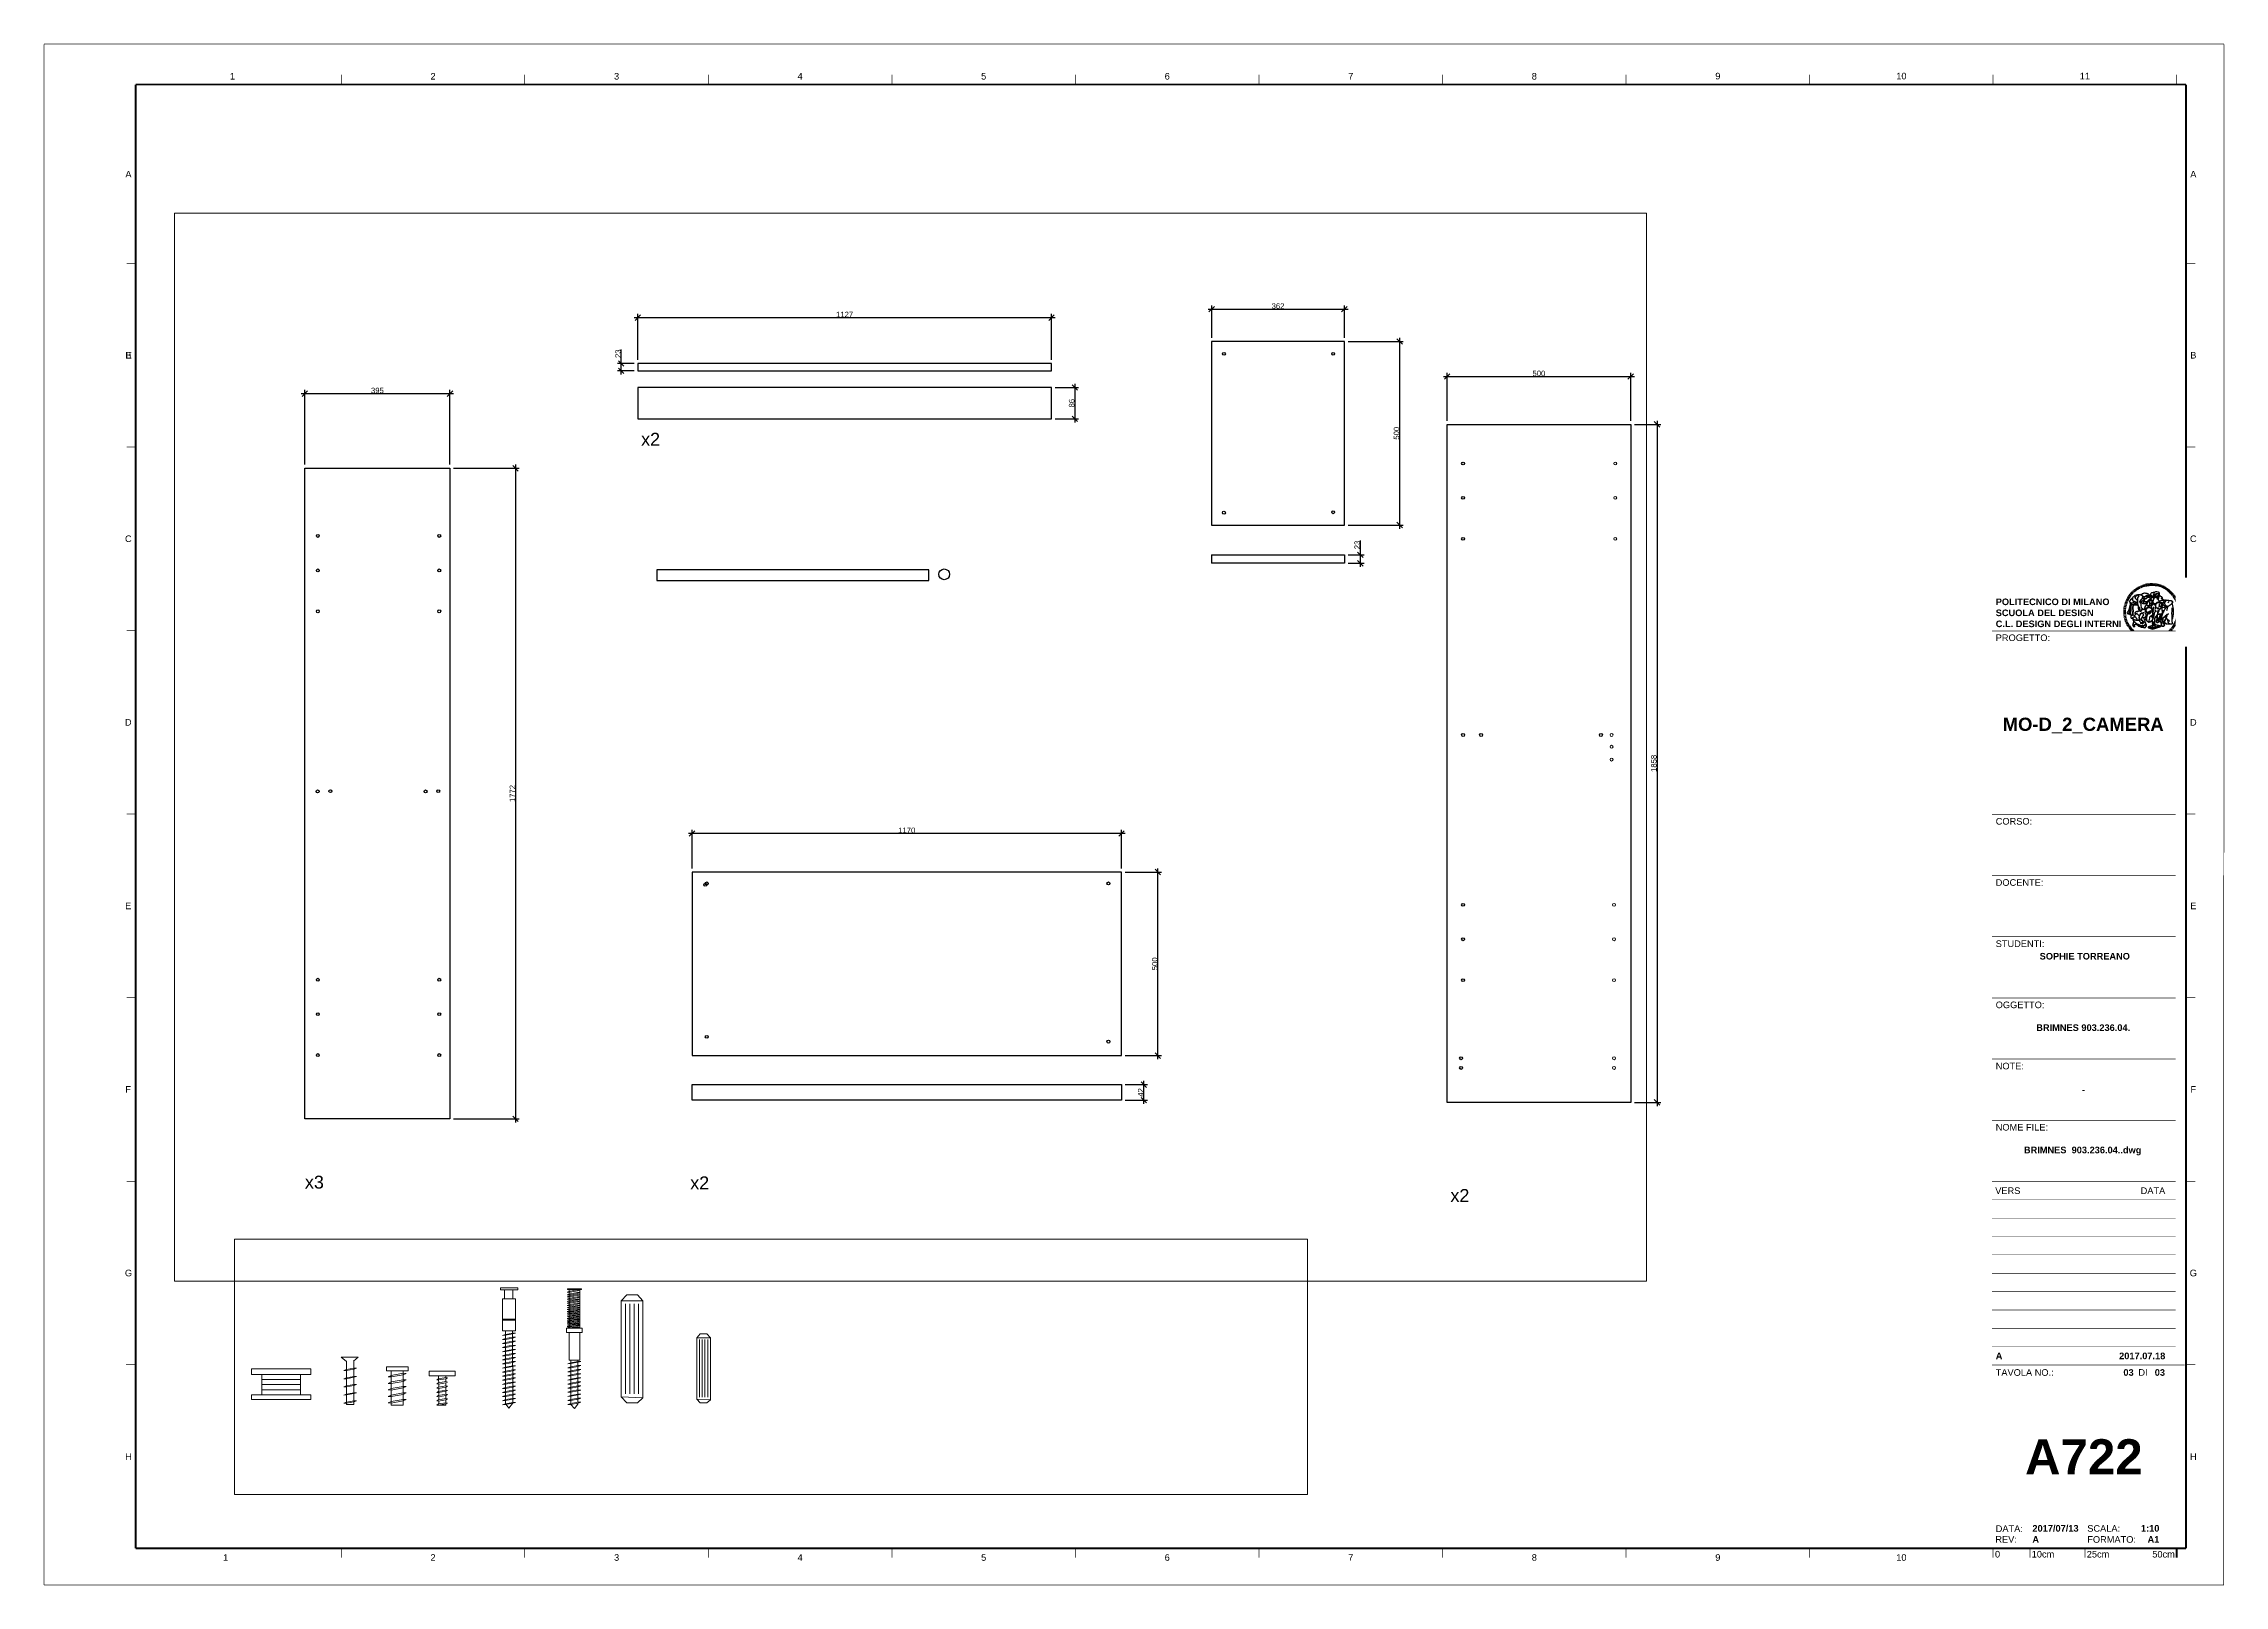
# Paper-space layout 'A722' of a CAD drawing. Header units: millimetres. Extents: x -1 to 593, y -1 to 419.
# The model-space entities are those that its viewports show. They can reach past a viewport. Long polylines and large blocks are cut down to what shows.
import ezdxf
from ezdxf.enums import TextEntityAlignment as Align

# ---------------------------------------------------------------- set-up
doc = ezdxf.new("R2010")
doc.units = ezdxf.units.MM
doc.header["$MEASUREMENT"] = 0
doc.set_wipeout_variables(frame=1)
for name, color, linetype, lineweight in [('Arredi', 1, 'Continuous', 25), ('G-ANNO-TTLB', 3, 'Continuous', 20), ('quote', 2, 'Continuous', 9), ('Viti', 2, 'Continuous', 15)]:
    doc.layers.add(name, color=color, linetype=linetype, lineweight=lineweight)
doc.layers.add('G-ANNO-NPLT', color=210, linetype='Continuous', plot=False)
doc.layers.add('linee guida', color=210, linetype='Continuous', plot=False)
doc.layers.add('G-ANNO-TEXT', color=3, linetype='Continuous')
doc.styles.add('ARIAL', font='Arial.ttf')
doc.styles.add('ARIAL-BOLD', font='Arial Bold.ttf')
doc.styles.add('E-ARIAL', font='Arial.ttf')
doc.styles.get("Standard").update_dxf_attribs({"font": 'Arial.ttf'})
doc.dimstyles.get("Standard").update_dxf_attribs({"dimtxt": 1.5, "dimasz": 1.5, "dimexe": 1, "dimexo": 1, "dimgap": 0.09, "dimtad": 1, "dimdec": 0, "dimzin": 0, "dimdsep": 46, "dimtxsty": 'Standard', "dimblk": 'OBLIQUE', "dimblk1": 'OBLIQUE', "dimblk2": 'OBLIQUE', "dimcen": 0.09, "dimdle": 1, "dimadec": 0, "dimazin": 0, "dimtfac": 1, "dimtdec": 0, "dimtofl": 0, "dimtmove": 0, "dimatfit": 3, "dimldrblk": 'OBLIQUE', "dimfxl": 1, "dimtolj": 1, "dimtzin": 0, "dimarcsym": 0})

psp = doc.layouts.new('A722')

# ---------------------------------------------------------------- texts
at = {"layer": 'G-ANNO-TEXT', "style": 'ARIAL'}
for s, p in [('1', (50.47, 410.08)), ('2', (105.12, 410.08)), ('3', (155.12, 410.08)), ('4', (205.12, 410.08)), ('5', (255.12, 410.08)), ('6', (305.12, 410.08)), ('7', (355.12, 410.08)), ('8', (405.12, 410.08)), ('9', (455.12, 410.12)), ('10', (505.12, 410.12)), ('11', (555.12, 410.12)), ('A', (22.14, 383.4)), ('A', (584.65, 383.4)), ('B', (22.09, 334.09)), ('E', (22.21, 334.09)), ('B', (584.65, 334.09)), ('C', (22.11, 284.09)), ('C', (584.65, 284.09)), ('D', (22.08, 234.09)), ('D', (584.65, 234.09)), ('E', (22.07, 184.09)), ('E', (584.65, 184.09)), ('F', (22.05, 134.09)), ('F', (584.65, 134.09)), ('G', (22.16, 84.09)), ('G', (584.65, 84.09)), ('H', (22.14, 34.09)), ('H', (584.65, 34.09)), ('1', (48.61, 6.6)), ('2', (105.12, 6.6)), ('3', (155.12, 6.6)), ('4', (205.12, 6.6)), ('5', (255.12, 6.6)), ('6', (305.12, 6.6)), ('7', (355.12, 6.6)), ('8', (405.12, 6.6)), ('9', (455.12, 6.6)), ('10', (505.12, 6.6))]:
    psp.add_text(s, height=1.8, dxfattribs=at).set_placement(p, align=Align.MIDDLE_CENTER)
at = {"layer": 'G-ANNO-TEXT', "style": 'E-ARIAL'}
psp.add_text('0', height=1.8, dxfattribs=at).set_placement((531.32, 8.39), align=Align.TOP_CENTER)
for s, p in [('10cm', (540.62, 6.59)), ('25cm', (555.62, 6.59))]:
    psp.add_text(s, height=1.8, dxfattribs=at).set_placement(p)
psp.add_text('50cm', height=1.8, dxfattribs=at).set_placement((579.62, 6.59), align=Align.RIGHT)

msp = doc.modelspace()

# ---------------------------------------------------------------- texts
at = {"layer": 'quote', "char_height": 35, "attachment_point": 1}
for s, insert in [('x2', (-2176.288, 12785.181)), ('x3', (-3092.118, 10761.677)), ('x2', (-2042.55, 10759.56)), ('x2', (28.462, 10725.244))]:
    msp.add_mtext_dynamic_manual_height_columns(s, width=211.5, gutter_width=175, heights=[0], dxfattribs=dict(at, insert=insert))

# ---------------------------------------------------------------- blocks, each defined once
blk = doc.blocks.new('_Oblique')
at = {"color": 0, "linetype": 'ByBlock', "lineweight": -2}
blk.add_line((-0.5, -0.5), (0.5, 0.5), dxfattribs=at)
blk = doc.blocks.new('*D56')
at = {"layer": 'Defpoints', "color": 0, "transparency": 16777216}
for p in [(109.73, 323.62), (70.19, 303.3), (109.73, 303.3)]:
    blk.add_point(p, dxfattribs=at)
at = {"layer": 'quote', "color": 0, "lineweight": -2, "transparency": 16777216}
for p, q in [((69.19, 323.62), (110.73, 323.62)), ((70.19, 304.3), (70.19, 324.62)), ((109.73, 304.3), (109.73, 324.62))]:
    blk.add_line(p, q, dxfattribs=at)
at = {"layer": 'quote', "color": 0, "lineweight": -2, "transparency": 16777216, "xscale": 1.5, "yscale": 1.5, "zscale": 1.5, "rotation": 180}
blk.add_blockref('_Oblique', (70.19, 323.62), dxfattribs=at)
at = {"layer": 'quote', "color": 0, "lineweight": -2, "transparency": 16777216, "xscale": 1.5, "yscale": 1.5, "zscale": 1.5}
blk.add_blockref('_Oblique', (109.73, 323.62), dxfattribs=at)
at = {"layer": 'quote', "color": 0, "transparency": 16777216, "insert": (89.96, 324.47), "char_height": 1.5, "attachment_point": 5}
blk.add_mtext('\\A1;395', dxfattribs=at)
blk = doc.blocks.new('*D57')
at = {"layer": 'Defpoints', "color": 0, "transparency": 16777216}
for p in [(109.73, 303.3), (109.73, 126.1), (127.57, 126.1)]:
    blk.add_point(p, dxfattribs=at)
at = {"layer": 'quote', "color": 0, "lineweight": -2, "transparency": 16777216}
for p, q in [((110.73, 303.3), (128.57, 303.3)), ((127.57, 304.3), (127.57, 125.1)), ((110.73, 126.1), (128.57, 126.1))]:
    blk.add_line(p, q, dxfattribs=at)
at = {"layer": 'quote', "color": 0, "lineweight": -2, "transparency": 16777216, "xscale": 1.5, "yscale": 1.5, "zscale": 1.5}
for p, rotation in [((127.57, 303.3), 90), ((127.57, 126.1), 270)]:
    blk.add_blockref('_Oblique', p, dxfattribs=dict(at, rotation=rotation))
at = {"layer": 'quote', "color": 0, "transparency": 16777216, "insert": (126.73, 214.7), "char_height": 1.5, "attachment_point": 5, "rotation": 90}
blk.add_mtext('\\A1;1772', dxfattribs=at)
blk = doc.blocks.new('*D58')
at = {"layer": 'Defpoints', "color": 0, "transparency": 16777216}
for p in [(156.38, 331.82), (160.89, 331.82), (160.89, 329.82)]:
    blk.add_point(p, dxfattribs=at)
at = {"layer": 'quote', "color": 0, "lineweight": -2, "transparency": 16777216}
for p, q in [((156.38, 331.82), (156.38, 335.69)), ((159.89, 331.82), (155.38, 331.82)), ((159.89, 329.82), (155.38, 329.82)), ((156.38, 328.82), (156.38, 331.82))]:
    blk.add_line(p, q, dxfattribs=at)
at = {"layer": 'quote', "color": 0, "lineweight": -2, "transparency": 16777216, "xscale": 1.5, "yscale": 1.5, "zscale": 1.5}
for p, rotation in [((156.38, 331.82), 90), ((156.38, 329.82), 270)]:
    blk.add_blockref('_Oblique', p, dxfattribs=dict(at, rotation=rotation))
at = {"layer": 'quote', "color": 0, "transparency": 16777216, "insert": (155.53, 334.5), "char_height": 1.5, "attachment_point": 5, "rotation": 90}
blk.add_mtext('\\A1;23', dxfattribs=at)
blk = doc.blocks.new('*D59')
at = {"layer": 'Defpoints', "color": 0, "transparency": 16777216}
for p in [(273.6, 344.34), (160.89, 331.82), (273.6, 331.82)]:
    blk.add_point(p, dxfattribs=at)
at = {"layer": 'quote', "color": 0, "lineweight": -2, "transparency": 16777216}
for p, q in [((160.89, 332.82), (160.89, 345.34)), ((273.6, 332.82), (273.6, 345.34)), ((159.89, 344.34), (274.6, 344.34))]:
    blk.add_line(p, q, dxfattribs=at)
at = {"layer": 'quote', "color": 0, "lineweight": -2, "transparency": 16777216, "xscale": 1.5, "yscale": 1.5, "zscale": 1.5, "rotation": 180}
blk.add_blockref('_Oblique', (160.89, 344.34), dxfattribs=at)
at = {"layer": 'quote', "color": 0, "lineweight": -2, "transparency": 16777216, "xscale": 1.5, "yscale": 1.5, "zscale": 1.5}
blk.add_blockref('_Oblique', (273.6, 344.34), dxfattribs=at)
at = {"layer": 'quote', "color": 0, "transparency": 16777216, "insert": (217.24, 345.18), "char_height": 1.5, "attachment_point": 5}
blk.add_mtext('\\A1;1127', dxfattribs=at)
blk = doc.blocks.new('*D60')
at = {"layer": 'Defpoints', "color": 0, "transparency": 16777216}
for p in [(273.6, 325.31), (273.6, 316.75), (279.94, 316.75)]:
    blk.add_point(p, dxfattribs=at)
at = {"layer": 'quote', "color": 0, "lineweight": -2, "transparency": 16777216}
for p, q in [((274.6, 325.31), (280.94, 325.31)), ((279.94, 326.31), (279.94, 315.75)), ((274.6, 316.75), (280.94, 316.75))]:
    blk.add_line(p, q, dxfattribs=at)
at = {"layer": 'quote', "color": 0, "lineweight": -2, "transparency": 16777216, "xscale": 1.5, "yscale": 1.5, "zscale": 1.5}
for p, rotation in [((279.94, 325.31), 90), ((279.94, 316.75), 270)]:
    blk.add_blockref('_Oblique', p, dxfattribs=dict(at, rotation=rotation))
at = {"layer": 'quote', "color": 0, "transparency": 16777216, "insert": (279.09, 321.03), "char_height": 1.5, "attachment_point": 5, "rotation": 90}
blk.add_mtext('\\A1;86', dxfattribs=at)
blk = doc.blocks.new('*D61')
at = {"layer": 'Defpoints', "color": 0, "transparency": 16777216}
for p in [(353.39, 346.63), (317.23, 337.83), (353.39, 337.83)]:
    blk.add_point(p, dxfattribs=at)
at = {"layer": 'quote', "color": 0, "lineweight": -2, "transparency": 16777216}
for p, q in [((316.23, 346.63), (354.39, 346.63)), ((317.23, 338.83), (317.23, 347.63)), ((353.39, 338.83), (353.39, 347.63))]:
    blk.add_line(p, q, dxfattribs=at)
at = {"layer": 'quote', "color": 0, "lineweight": -2, "transparency": 16777216, "xscale": 1.5, "yscale": 1.5, "zscale": 1.5, "rotation": 180}
blk.add_blockref('_Oblique', (317.23, 346.63), dxfattribs=at)
at = {"layer": 'quote', "color": 0, "lineweight": -2, "transparency": 16777216, "xscale": 1.5, "yscale": 1.5, "zscale": 1.5}
blk.add_blockref('_Oblique', (353.39, 346.63), dxfattribs=at)
at = {"layer": 'quote', "color": 0, "transparency": 16777216, "insert": (335.31, 347.48), "char_height": 1.5, "attachment_point": 5}
blk.add_mtext('\\A1;362', dxfattribs=at)
blk = doc.blocks.new('*D62')
at = {"layer": 'Defpoints', "color": 0, "transparency": 16777216}
for p in [(353.39, 337.83), (353.39, 287.83), (368.44, 287.83)]:
    blk.add_point(p, dxfattribs=at)
at = {"layer": 'quote', "color": 0, "lineweight": -2, "transparency": 16777216}
for p, q in [((368.44, 338.83), (368.44, 286.83)), ((354.39, 337.83), (369.44, 337.83)), ((354.39, 287.83), (369.44, 287.83))]:
    blk.add_line(p, q, dxfattribs=at)
at = {"layer": 'quote', "color": 0, "lineweight": -2, "transparency": 16777216, "xscale": 1.5, "yscale": 1.5, "zscale": 1.5}
for p, rotation in [((368.44, 337.83), 90), ((368.44, 287.83), 270)]:
    blk.add_blockref('_Oblique', p, dxfattribs=dict(at, rotation=rotation))
at = {"layer": 'quote', "color": 0, "transparency": 16777216, "insert": (367.59, 312.83), "char_height": 1.5, "attachment_point": 5, "rotation": 90}
blk.add_mtext('\\A1;500', dxfattribs=at)
blk = doc.blocks.new('*D63')
at = {"layer": 'Defpoints', "color": 0, "transparency": 16777216}
for p in [(353.39, 279.71), (357.73, 279.71), (353.39, 277.41)]:
    blk.add_point(p, dxfattribs=at)
at = {"layer": 'quote', "color": 0, "lineweight": -2, "transparency": 16777216}
for p, q in [((354.39, 279.71), (358.73, 279.71)), ((357.73, 279.71), (357.73, 283.58)), ((357.73, 276.41), (357.73, 279.71)), ((354.39, 277.41), (358.73, 277.41))]:
    blk.add_line(p, q, dxfattribs=at)
at = {"layer": 'quote', "color": 0, "lineweight": -2, "transparency": 16777216, "xscale": 1.5, "yscale": 1.5, "zscale": 1.5}
for p, rotation in [((357.73, 279.71), 90), ((357.73, 277.41), 270)]:
    blk.add_blockref('_Oblique', p, dxfattribs=dict(at, rotation=rotation))
at = {"layer": 'quote', "color": 0, "transparency": 16777216, "insert": (356.88, 282.4), "char_height": 1.5, "attachment_point": 5, "rotation": 90}
blk.add_mtext('\\A1;23', dxfattribs=at)
blk = doc.blocks.new('*D64')
at = {"layer": 'Defpoints', "color": 0, "transparency": 16777216}
for p in [(431.38, 328.28), (381.38, 315.26), (431.38, 315.26)]:
    blk.add_point(p, dxfattribs=at)
at = {"layer": 'quote', "color": 0, "lineweight": -2, "transparency": 16777216}
for p, q in [((380.38, 328.28), (432.38, 328.28)), ((381.38, 316.26), (381.38, 329.28)), ((431.38, 316.26), (431.38, 329.28))]:
    blk.add_line(p, q, dxfattribs=at)
at = {"layer": 'quote', "color": 0, "lineweight": -2, "transparency": 16777216, "xscale": 1.5, "yscale": 1.5, "zscale": 1.5, "rotation": 180}
blk.add_blockref('_Oblique', (381.38, 328.28), dxfattribs=at)
at = {"layer": 'quote', "color": 0, "lineweight": -2, "transparency": 16777216, "xscale": 1.5, "yscale": 1.5, "zscale": 1.5}
blk.add_blockref('_Oblique', (431.38, 328.28), dxfattribs=at)
at = {"layer": 'quote', "color": 0, "transparency": 16777216, "insert": (406.38, 329.13), "char_height": 1.5, "attachment_point": 5}
blk.add_mtext('\\A1;500', dxfattribs=at)
blk = doc.blocks.new('*D65')
at = {"layer": 'Defpoints', "color": 0, "transparency": 16777216}
for p in [(431.38, 315.26), (431.38, 130.56), (438.55, 130.56)]:
    blk.add_point(p, dxfattribs=at)
at = {"layer": 'quote', "color": 0, "lineweight": -2, "transparency": 16777216}
for p, q in [((432.38, 315.26), (439.55, 315.26)), ((438.55, 316.26), (438.55, 129.56)), ((432.38, 130.56), (439.55, 130.56))]:
    blk.add_line(p, q, dxfattribs=at)
at = {"layer": 'quote', "color": 0, "lineweight": -2, "transparency": 16777216, "xscale": 1.5, "yscale": 1.5, "zscale": 1.5}
for p, rotation in [((438.55, 315.26), 90), ((438.55, 130.56), 270)]:
    blk.add_blockref('_Oblique', p, dxfattribs=dict(at, rotation=rotation))
at = {"layer": 'quote', "color": 0, "transparency": 16777216, "insert": (437.7, 222.91), "char_height": 1.5, "attachment_point": 5, "rotation": 90}
blk.add_mtext('\\A1;1858', dxfattribs=at)
blk = doc.blocks.new('*D66')
at = {"layer": 'Defpoints', "color": 0, "transparency": 16777216}
for p in [(292.67, 135.4), (292.67, 131.15), (298.74, 135.4)]:
    blk.add_point(p, dxfattribs=at)
at = {"layer": 'quote', "color": 0, "lineweight": -2, "transparency": 16777216}
for p, q in [((293.67, 135.4), (299.74, 135.4)), ((293.67, 131.15), (299.74, 131.15)), ((298.74, 130.15), (298.74, 136.4))]:
    blk.add_line(p, q, dxfattribs=at)
at = {"layer": 'quote', "color": 0, "lineweight": -2, "transparency": 16777216, "xscale": 1.5, "yscale": 1.5, "zscale": 1.5}
for p, rotation in [((298.74, 135.4), 90), ((298.74, 131.15), 270)]:
    blk.add_blockref('_Oblique', p, dxfattribs=dict(at, rotation=rotation))
at = {"layer": 'quote', "color": 0, "transparency": 16777216, "insert": (297.9, 133.28), "char_height": 1.5, "attachment_point": 5, "rotation": 90}
blk.add_mtext('\\A1;42', dxfattribs=at)
blk = doc.blocks.new('*D67')
at = {"layer": 'Defpoints', "color": 0, "transparency": 16777216}
for p in [(292.67, 193.31), (302.57, 193.31), (292.67, 143.31)]:
    blk.add_point(p, dxfattribs=at)
at = {"layer": 'quote', "color": 0, "lineweight": -2, "transparency": 16777216}
for p, q in [((293.67, 193.31), (303.57, 193.31)), ((302.57, 142.31), (302.57, 194.31)), ((293.67, 143.31), (303.57, 143.31))]:
    blk.add_line(p, q, dxfattribs=at)
at = {"layer": 'quote', "color": 0, "lineweight": -2, "transparency": 16777216, "xscale": 1.5, "yscale": 1.5, "zscale": 1.5}
for p, rotation in [((302.57, 193.31), 90), ((302.57, 143.31), 270)]:
    blk.add_blockref('_Oblique', p, dxfattribs=dict(at, rotation=rotation))
at = {"layer": 'quote', "color": 0, "transparency": 16777216, "insert": (301.72, 168.31), "char_height": 1.5, "attachment_point": 5, "rotation": 90}
blk.add_mtext('\\A1;500', dxfattribs=at)
blk = doc.blocks.new('*D68')
at = {"layer": 'Defpoints', "color": 0, "transparency": 16777216}
for p in [(175.67, 203.81), (175.67, 193.31), (292.67, 193.31)]:
    blk.add_point(p, dxfattribs=at)
at = {"layer": 'quote', "color": 0, "lineweight": -2, "transparency": 16777216}
for p, q in [((293.67, 203.81), (174.67, 203.81)), ((175.67, 194.31), (175.67, 204.81)), ((292.67, 194.31), (292.67, 204.81))]:
    blk.add_line(p, q, dxfattribs=at)
at = {"layer": 'quote', "color": 0, "lineweight": -2, "transparency": 16777216, "xscale": 1.5, "yscale": 1.5, "zscale": 1.5, "rotation": 180}
blk.add_blockref('_Oblique', (175.67, 203.81), dxfattribs=at)
at = {"layer": 'quote', "color": 0, "lineweight": -2, "transparency": 16777216, "xscale": 1.5, "yscale": 1.5, "zscale": 1.5}
blk.add_blockref('_Oblique', (292.67, 203.81), dxfattribs=at)
at = {"layer": 'quote', "color": 0, "transparency": 16777216, "insert": (234.17, 204.66), "char_height": 1.5, "attachment_point": 5}
blk.add_mtext('\\A1;1170', dxfattribs=at)
blk = doc.blocks.new('logoPolimi')
for p, q in [((-1.49, 1.84), (-1.36, 1.68)), ((-1.41, 1.91), (-1.28, 1.74)), ((-1.32, 1.97), (-1.2, 1.8)), ((-1.22, 2.03), (-1.11, 1.85)), ((-1.13, 2.09), (-1.03, 1.9)), ((-1.03, 2.14), (-0.94, 1.95)), ((-0.93, 2.18), (-0.84, 1.99)), ((-0.83, 2.22), (-0.75, 2.03)), ((-0.72, 2.26), (-0.66, 2.06)), ((-0.61, 2.29), (-0.56, 2.09)), ((-0.51, 2.32), (-0.46, 2.11)), ((-0.4, 2.34), (-0.36, 2.13)), ((-0.29, 2.35), (-0.26, 2.14)), ((-0.18, 2.36), (-0.16, 2.15)), ((-0.07, 2.37), (-0.06, 2.16)), ((0.04, 2.37), (0.04, 2.16)), ((0.15, 2.36), (0.14, 2.16)), ((0.26, 2.36), (0.24, 2.15)), ((0.37, 2.34), (0.34, 2.13)), ((0.48, 2.32), (0.44, 2.12)), ((0.59, 2.3), (0.54, 2.09)), ((0.69, 2.27), (0.63, 2.07)), ((0.8, 2.23), (0.73, 2.03)), ((0.9, 2.19), (0.82, 2)), ((1, 2.15), (0.91, 1.96)), ((1.1, 2.1), (1, 1.91)), ((1.2, 2.04), (1.09, 1.86)), ((1.29, 1.99), (1.18, 1.81)), ((1.38, 1.92), (1.26, 1.75)), ((1.47, 1.86), (1.34, 1.69)), ((-2.37, 0.12), (-2.16, 0.11)), ((-2.37, 0.01), (-2.16, 0.01)), ((-2.36, 0.23), (-2.15, 0.21)), ((-2.35, 0.34), (-2.14, 0.31)), ((-2.33, 0.45), (-2.12, 0.41)), ((-2.3, 0.55), (-2.1, 0.51)), ((-2.28, 0.66), (-2.07, 0.6)), ((-2.24, 0.77), (-2.04, 0.7)), ((-2.2, 0.87), (-2.01, 0.79)), ((-2.16, 0.97), (-1.97, 0.89)), ((-2.11, 1.07), (-1.93, 0.98)), ((-2.06, 1.17), (-1.88, 1.07)), ((-2.01, 1.26), (-1.83, 1.15)), ((-1.94, 1.36), (-1.77, 1.24)), ((-1.88, 1.45), (-1.71, 1.32)), ((-1.84, 0.03), (-1.82, 0.35)), ((-1.81, 1.53), (-1.65, 1.4)), ((-1.74, 1.61), (-1.58, 1.47)), ((-1.73, 0.59), (-1.73, 0.59)), ((-1.73, 0.59), (-1.73, 0.59)), ((-1.66, 1.69), (-1.51, 1.54)), ((-1.65, 0.57), (-1.65, 0.57)), ((-1.59, 1.12), (-1.59, 1.12)), ((-1.58, 1.77), (-1.44, 1.61)), ((-1.51, 0.55), (-1.51, 0.55)), ((-1.51, 0.55), (-1.51, 0.55)), ((-1.31, 0.79), (-1.21, 0.75)), ((-1.21, 0.75), (-1.31, 0.79)), ((-1.21, 0.75), (-1.31, 0.79)), ((-1.21, 0.75), (-1.21, 0.75)), ((-1.21, 0.75), (-1.21, 0.75)), ((-1.19, 0.76), (-1.19, 0.76)), ((-1.19, 0.76), (-1.19, 0.76)), ((-1.17, 0.99), (-1.18, 0.99)), ((-1.18, 0.99), (-1.17, 0.99)), ((-1.16, 0.57), (-1.16, 0.57)), ((-1.16, 0.57), (-1.16, 0.57)), ((-1.1, 0.01), (-0.99, 0.06)), ((-0.99, 0.06), (-1.1, 0.01)), ((-0.99, 0.06), (-1.1, 0.01)), ((-0.99, 0.06), (-0.99, 0.06)), ((-0.99, 0.06), (-0.99, 0.06)), ((-0.97, 0.79), (-0.98, 0.79)), ((-0.89, 0.84), (-0.97, 0.79)), ((-0.97, 0.79), (-0.89, 0.84)), ((-0.96, 1.41), (-0.96, 1.41)), ((-0.96, 1.41), (-0.96, 1.41)), ((-0.89, 0.84), (-0.82, 0.87)), ((-0.82, 0.87), (-0.89, 0.84)), ((-0.89, 0.84), (-0.82, 0.87)), ((-0.88, 0.83), (-0.89, 0.84)), ((-0.85, 1.39), (-0.85, 1.39)), ((-0.85, 1.39), (-0.85, 1.39)), ((-0.84, 0.14), (-0.84, 0.14)), ((-0.77, 1.08), (-0.78, 1.08)), ((-0.78, 1.08), (-0.77, 1.08)), ((-0.61, 1.12), (-0.77, 1.08)), ((-0.77, 1.08), (-0.61, 1.12)), ((-0.77, 1.08), (-0.61, 1.12)), ((-0.75, 1.3), (-0.76, 1.29)), ((-0.76, 1.29), (-0.75, 1.3)), ((-0.65, 0.99), (-0.7, 0.96)), ((-0.69, 0.18), (-0.68, 0.18)), ((-0.66, 0.93), (-0.66, 0.93)), ((-0.66, 0.93), (-0.64, 0.93)), ((-0.66, 0.93), (-0.66, 0.93)), ((-0.66, 0.93), (-0.66, 0.93)), ((-0.63, 1.01), (-0.63, 1.01)), ((-0.63, 1.01), (-0.62, 1.01)), ((-0.63, 0.66), (-0.63, 0.66)), ((-0.6, 1.12), (-0.61, 1.12)), ((-0.61, 1.12), (-0.6, 1.12)), ((-0.61, 1.12), (-0.6, 1.12)), ((-0.61, 0.86), (-0.57, 0.85)), ((-0.57, 0.85), (-0.61, 0.86)), ((-0.61, 0.86), (-0.57, 0.85)), ((-0.53, 1.08), (-0.6, 1.12)), ((-0.6, 1.12), (-0.6, 1.11)), ((-0.6, 1.12), (-0.53, 1.08)), ((-0.57, 0.8), (-0.59, 0.8)), ((-0.57, 0.85), (-0.53, 0.84)), ((-0.57, 0.85), (-0.57, 0.85)), ((-0.57, 0.85), (-0.57, 0.85)), ((-0.57, 0.85), (-0.53, 0.84)), ((-0.56, 0.29), (-0.49, 0.48)), ((-0.56, 0.14), (-0.56, 0.29)), ((-0.5, 0.11), (-0.56, 0.14)), ((-0.53, 0.84), (-0.51, 0.84)), ((-0.53, 0.84), (-0.51, 0.84)), ((-0.53, 0.84), (-0.53, 0.84)), ((-0.51, 0.11), (-0.51, 0.11)), ((-0.51, 0.11), (-0.51, 0.11)), ((-0.34, 0.33), (-0.5, 0.11)), ((-0.49, 0.48), (-0.41, 0.55)), ((-0.42, 0.8), (-0.47, 0.79)), ((-0.42, 0.8), (-0.47, 0.79)), ((-0.47, 0.79), (-0.45, 0.76)), ((-0.47, 0.79), (-0.45, 0.76)), ((-0.45, 1.14), (-0.42, 1.11)), ((-0.42, 1.26), (-0.36, 1.22)), ((-0.41, 0.55), (-0.34, 0.49)), ((-0.4, 1.37), (-0.38, 1.38)), ((-0.39, 1.37), (-0.4, 1.37)), ((-0.35, 1.33), (-0.4, 1.37)), ((-0.39, 1.24), (-0.4, 1.23)), ((-0.38, 1.14), (-0.38, 1.14)), ((-0.34, 0.49), (-0.09, 0.48)), ((-0.16, 0.32), (-0.34, 0.33)), ((-0.14, 0.32), (-0.31, 0.34)), ((-0.28, 1.3), (-0.29, 1.3)), ((-0.28, 1.3), (-0.28, 1.3)), ((-0.16, 1.24), (-0.16, 1.25)), ((-0.16, 1.25), (-0.16, 1.25)), ((-0.16, 0.49), (-0.14, 0.64)), ((-0.06, 0.27), (-0.16, 0.32)), ((-0.1, 0.88), (-0.09, 0.87)), ((-0.08, 1.37), (-0.08, 1.38)), ((-0.08, 1.23), (-0.05, 1.21)), ((-0.05, 1.21), (-0.08, 1.23)), ((-0.08, 1.23), (-0.05, 1.21)), ((-0.03, 0.26), (-0.06, 0.27)), ((-0.05, 1.21), (-0.04, 1.21)), ((-0.04, 1.21), (-0.05, 1.21)), ((-0.04, 1.21), (-0.04, 1.21)), ((-0.04, 1.21), (-0.04, 1.21)), ((-0.04, 0.48), (-0.03, 0.26)), ((0.03, 1.15), (0.03, 1.15)), ((0.03, 0.66), (0.03, 0.67)), ((0.07, 0.58), (0.07, 0.57)), ((0.1, 1.18), (0.1, 1.18)), ((0.1, 0.84), (0.1, 0.84)), ((0.13, 1.32), (0.17, 1.19)), ((0.14, 0.71), (0.34, 0.65)), ((0.31, 0.56), (0.17, 0.63)), ((0.27, 1.61), (0.27, 1.61)), ((0.27, 1.61), (0.27, 1.61)), ((0.27, 1.61), (0.27, 1.61)), ((0.29, 1.29), (0.29, 1.29)), ((0.29, 1.29), (0.29, 1.29)), ((0.29, 1.29), (0.29, 1.29)), ((0.29, 1.29), (0.29, 1.29)), ((0.33, 0.49), (0.34, 0.49)), ((0.33, 0.03), (0.35, 0.03)), ((0.33, 0.03), (0.35, 0.03)), ((0.34, 0.65), (0.34, 0.64)), ((0.35, 0.03), (0.57, 0.06)), ((0.35, 0.03), (0.57, 0.06)), ((0.35, 0.03), (0.35, 0.03)), ((0.35, 0.03), (0.35, 0.03)), ((0.38, 1.36), (0.37, 1.35)), ((0.38, 0.34), (0.37, 0.34)), ((0.38, 0.34), (0.38, 0.34)), ((0.43, 0.67), (0.39, 0.64)), ((0.49, 1.05), (0.51, 1.13)), ((0.51, 1.13), (0.49, 1.05)), ((0.49, 1.05), (0.51, 1.13)), ((0.51, 1.31), (0.5, 1.29)), ((0.51, 1.13), (0.52, 1.23)), ((0.52, 1.23), (0.51, 1.23)), ((0.51, 1.23), (0.52, 1.23)), ((0.52, 1.23), (0.51, 1.13)), ((0.51, 1.13), (0.52, 1.23)), ((0.52, 1.24), (0.6, 1.37)), ((0.52, 1.23), (0.6, 1.36)), ((0.6, 1.36), (0.52, 1.23)), ((0.52, 1.23), (0.52, 1.23)), ((0.52, 1.23), (0.52, 1.24)), ((0.52, 1.23), (0.52, 1.23)), ((0.55, 1.07), (0.53, 1.06)), ((0.53, 1.04), (0.53, 1.06)), ((0.53, 1.05), (0.53, 1.04)), ((0.54, 0.3), (0.63, 0.32)), ((0.54, -0.08), (0.61, 0.06)), ((0.61, 0.06), (0.54, -0.08)), ((0.54, -0.08), (0.61, 0.06)), ((0.56, 0.19), (0.59, 0.21)), ((0.57, 1.07), (0.57, 1.07)), ((0.57, 1.07), (0.57, 1.07)), ((0.57, 1.07), (0.57, 1.07)), ((0.57, 1.07), (0.57, 1.07)), ((0.57, 1.07), (0.57, 1.07)), ((0.57, 1.07), (0.57, 1.07)), ((0.57, 1.07), (0.57, 1.07)), ((0.58, 0.3), (0.59, 0.29)), ((0.59, 0.78), (0.59, 0.79)), ((0.59, 0.79), (0.59, 0.79)), ((0.59, 0.79), (0.59, 0.79)), ((0.59, 0.79), (0.59, 0.78)), ((0.61, 0.06), (0.6, 0.07)), ((0.6, 0.07), (0.61, 0.06)), ((0.61, 0.06), (0.61, 0.07)), ((0.62, 0.21), (0.65, 0.22)), ((0.64, 1.37), (0.65, 1.37)), ((0.69, 0.86), (0.68, 0.86)), ((0.68, 0.86), (0.69, 0.86)), ((0.68, 0.76), (0.68, 0.76)), ((0.76, 0.26), (0.76, 0.26)), ((0.82, 0.35), (0.84, 0.36)), ((0.82, 0.35), (0.82, 0.35)), ((0.84, 0.36), (0.84, 0.37)), ((0.85, 0.34), (1.05, 0.35)), ((0.93, 1.05), (0.93, 1.05)), ((0.93, 1.05), (0.93, 1.05)), ((0.93, 1.05), (0.93, 1.04)), ((0.93, 1.05), (0.93, 1.05)), ((0.97, 0.66), (0.96, 0.66)), ((1.01, 0.97), (0.98, 0.96)), ((1.17, 0.96), (1.17, 0.95)), ((1.17, 0.95), (1.17, 0.95)), ((1.34, 0.37), (1.26, 0.04)), ((1.27, 0.37), (1.27, 0.38)), ((1.28, 0.95), (1.28, 0.95)), ((1.37, 0.73), (1.46, 0.81)), ((1.41, 0.4), (1.41, 0.41)), ((1.56, 1.79), (1.42, 1.63)), ((1.64, 1.71), (1.49, 1.56)), ((1.49, 0.9), (1.57, 0.92)), ((1.72, 1.63), (1.56, 1.49)), ((1.67, 0.6), (1.57, 0.53)), ((1.79, 1.55), (1.63, 1.41)), ((1.86, 1.47), (1.7, 1.34)), ((1.93, 1.38), (1.76, 1.26)), ((1.99, 1.29), (1.81, 1.17)), ((2.05, 1.19), (1.87, 1.09)), ((2.1, 1.1), (1.92, 1)), ((2.15, 1), (1.96, 0.91)), ((2.19, 0.9), (2, 0.82)), ((2.23, 0.79), (2.04, 0.72)), ((2.27, 0.69), (2.07, 0.63)), ((2.3, 0.58), (2.09, 0.53)), ((2.32, 0.47), (2.12, 0.43)), ((2.34, 0.37), (2.13, 0.33)), ((2.36, 0.26), (2.15, 0.23)), ((2.37, 0.15), (2.16, 0.13)), ((2.37, 0.04), (2.16, 0.03)), ((-2.37, -0.1), (-2.16, -0.09)), ((-2.36, -0.21), (-2.15, -0.19)), ((-2.35, -0.32), (-2.14, -0.29)), ((-2.33, -0.43), (-2.12, -0.39)), ((-2.31, -0.54), (-2.1, -0.49)), ((-2.28, -0.65), (-2.08, -0.59)), ((-2.25, -0.75), (-2.05, -0.69)), ((-2.21, -0.86), (-2.02, -0.78)), ((-2.17, -0.96), (-1.98, -0.87)), ((-2.12, -1.06), (-1.93, -0.96)), ((-2.07, -1.16), (-1.89, -1.05)), ((-2.04, -0.15), (-1.97, -0.2)), ((-2.01, -1.25), (-1.84, -1.14)), ((-1.95, -1.34), (-1.78, -1.22)), ((-1.89, -1.43), (-1.72, -1.31)), ((-1.82, -1.52), (-1.66, -1.38)), ((-1.75, -1.6), (-1.59, -1.46)), ((-1.67, -1.68), (-1.52, -1.53)), ((-1.58, -0.12), (-1.6, -0.18)), ((-1.6, -0.18), (-1.58, -0.28)), ((-1.57, -0.54), (-1.59, -0.54)), ((-1.59, -0.54), (-1.59, -0.54)), ((-1.59, -1.76), (-1.45, -1.6)), ((-1.56, -0.32), (-1.56, -0.31)), ((-1.56, -0.31), (-1.56, -0.31)), ((-1.53, -0.65), (-1.53, -0.65)), ((-1.53, -0.65), (-1.53, -0.65)), ((-1.51, -1.83), (-1.37, -1.67)), ((-1.48, -0.86), (-1.48, -0.85)), ((-1.42, -0.37), (-1.42, -0.37)), ((-1.42, -1.9), (-1.29, -1.73)), ((-1.38, -0.46), (-1.38, -0.46)), ((-1.33, -1.96), (-1.21, -1.79)), ((-1.31, -0.24), (-1.31, -0.23)), ((-1.31, -0.23), (-1.31, -0.24)), ((-1.23, -0.19), (-1.23, -0.19)), ((-1.23, -0.19), (-1.23, -0.19)), ((-1.23, -0.19), (-1.23, -0.19)), ((-1.23, -0.19), (-1.23, -0.19)), ((-1.01, -0.39), (-1.02, -0.39)), ((-1.02, -0.39), (-1.01, -0.39)), ((-1.02, -0.7), (-1.02, -0.7)), ((-1.02, -0.7), (-1.02, -0.7)), ((-1.02, -0.7), (-1.02, -0.7)), ((-0.79, -0.51), (-0.83, -0.58)), ((-0.83, -0.58), (-0.79, -0.51)), ((-0.83, -0.58), (-0.79, -0.51)), ((-0.78, -1.05), (-0.83, -0.94)), ((-0.83, -0.94), (-0.78, -1.05)), ((-0.83, -0.94), (-0.83, -0.94)), ((-0.83, -0.94), (-0.78, -1.05)), ((-0.82, -1.23), (-0.82, -1.23)), ((-0.82, -1.23), (-0.77, -1.23)), ((-0.77, -1.23), (-0.82, -1.23)), ((-0.82, -1.23), (-0.82, -1.23)), ((-0.77, -1.23), (-0.82, -1.23)), ((-0.75, -0.96), (-0.8, -0.89)), ((-0.8, -0.89), (-0.79, -0.92)), ((-0.79, -0.92), (-0.8, -0.89)), ((-0.8, -0.89), (-0.75, -0.96)), ((-0.79, -0.92), (-0.8, -0.89)), ((-0.8, -0.89), (-0.8, -0.89)), ((-0.8, -0.89), (-0.75, -0.96)), ((-0.79, -0.92), (-0.78, -0.95)), ((-0.78, -0.95), (-0.79, -0.92)), ((-0.78, -0.95), (-0.79, -0.92)), ((-0.77, -0.49), (-0.78, -0.48)), ((-0.78, -0.48), (-0.77, -0.49)), ((-0.78, -0.95), (-0.76, -1)), ((-0.76, -1), (-0.78, -0.95)), ((-0.76, -1), (-0.78, -0.95)), ((-0.71, -0.89), (-0.75, -0.87)), ((-0.75, -0.87), (-0.71, -0.89)), ((-0.75, -0.87), (-0.71, -0.89)), ((-0.72, -1.01), (-0.75, -0.96)), ((-0.75, -0.96), (-0.72, -1.01)), ((-0.75, -0.96), (-0.72, -1.01)), ((-0.64, -0.93), (-0.71, -0.89)), ((-0.71, -0.89), (-0.64, -0.93)), ((-0.71, -0.89), (-0.64, -0.93)), ((-0.66, -0.53), (-0.66, -0.53)), ((-0.66, -0.53), (-0.66, -0.53)), ((-0.66, -0.53), (-0.66, -0.53)), ((-0.39, -0.81), (-0.51, -0.69)), ((-0.51, -1.04), (-0.5, -1.04)), ((-0.48, -0.42), (-0.48, -0.42)), ((-0.48, -0.42), (-0.48, -0.42)), ((-0.48, -0.42), (-0.48, -0.42)), ((-0.41, -0.51), (-0.41, -0.51)), ((-0.38, -0.05), (-0.39, -0.12)), ((-0.39, -0.12), (-0.37, -0.1)), ((-0.35, -0.14), (-0.37, -0.08)), ((-0.37, -0.09), (-0.37, -0.09)), ((-0.33, -0.12), (-0.35, -0.14)), ((-0.32, -0.14), (-0.35, -0.14)), ((-0.35, -0.18), (-0.34, -0.22)), ((-0.34, -0.08), (-0.29, -0.16)), ((-0.34, -0.22), (-0.34, -0.22)), ((-0.27, -0.17), (-0.32, -0.14)), ((-0.25, -0.91), (-0.26, -0.9)), ((-0.26, -1.29), (0.1, -1.2)), ((0.1, -1.2), (-0.26, -1.29)), ((0.08, -1.4), (-0.26, -1.29)), ((-0.26, -1.29), (0.08, -1.4)), ((-0.26, -1.38), (-0.26, -1.29)), ((-0.26, -1.29), (-0.26, -1.29)), ((-0.26, -1.29), (-0.26, -1.38)), ((-0.26, -1.29), (0.08, -1.4)), ((-0.26, -1.29), (-0.26, -1.29)), ((0.08, -1.49), (-0.26, -1.38)), ((-0.26, -1.38), (0.09, -1.49)), ((-0.14, -0.15), (-0.16, -0.13)), ((-0.11, -0.04), (-0.12, -0.05)), ((-0.04, -0.41), (-0.01, -0.44)), ((-0.01, -0.44), (-0.04, -0.41)), ((-0.04, -0.41), (-0.01, -0.44)), ((0.07, -0.84), (0.07, -0.84)), ((0.07, -0.84), (0.07, -0.84)), ((0.1, -1.2), (0.08, -1.32)), ((0.08, -1.32), (0.13, -1.2)), ((0.08, -1.4), (0.72, -1.22)), ((0.72, -1.22), (0.08, -1.4)), ((0.08, -1.4), (0.72, -1.22)), ((0.72, -1.31), (0.08, -1.49)), ((0.08, -1.44), (0.08, -1.4)), ((0.08, -1.4), (0.08, -1.44)), ((0.08, -1.4), (0.08, -1.49)), ((0.08, -1.49), (0.08, -1.44)), ((0.08, -1.44), (0.08, -1.44)), ((0.08, -1.44), (0.08, -1.45)), ((0.08, -1.45), (0.08, -1.46)), ((0.08, -1.46), (0.08, -1.49)), ((0.1, -1.01), (0.09, -0.86)), ((0.1, -1.01), (0.09, -0.86)), ((0.09, -1.49), (0.72, -1.31)), ((0.1, -1.2), (0.12, -1.04)), ((0.12, -1.04), (0.1, -1.2)), ((0.13, -1.2), (0.1, -1.2)), ((0.1, -1.2), (0.13, -1.2)), ((0.13, -1.2), (0.1, -1.2)), ((0.1, -1.2), (0.1, -1.2)), ((0.11, -0.44), (0.11, -0.44)), ((0.11, -0.44), (0.11, -0.44)), ((0.12, -0.21), (0.12, -0.21)), ((0.12, -0.21), (0.12, -0.21)), ((0.12, -0.21), (0.12, -0.21)), ((0.12, -0.21), (0.12, -0.21)), ((0.12, -0.21), (0.12, -0.21)), ((0.12, -0.21), (0.12, -0.21)), ((0.12, -0.21), (0.12, -0.21)), ((0.12, -0.21), (0.12, -0.21)), ((0.12, -0.21), (0.12, -0.21)), ((0.12, -0.21), (0.12, -0.21)), ((0.12, -0.21), (0.12, -0.21)), ((0.12, -0.21), (0.12, -0.21)), ((0.12, -0.21), (0.12, -0.21)), ((0.12, -0.56), (0.14, -0.53)), ((0.14, -0.53), (0.12, -0.56)), ((0.12, -0.56), (0.14, -0.53)), ((0.12, -1.04), (0.12, -1.04)), ((0.12, -1.04), (0.12, -1.04)), ((0.12, -1.04), (0.12, -1.04)), ((0.21, -0.99), (0.13, -1.2)), ((0.13, -1.2), (0.21, -0.99)), ((0.36, -1.14), (0.13, -1.2)), ((0.13, -1.2), (0.26, -1.17)), ((0.14, -0.53), (0.16, -0.49)), ((0.16, -0.49), (0.14, -0.53)), ((0.14, -0.53), (0.16, -0.49)), ((0.16, -0.49), (0.16, -0.49)), ((0.16, -0.49), (0.16, -0.49)), ((0.28, -1.19), (0.21, -0.99)), ((0.21, -0.99), (0.31, -1.27)), ((0.24, -0.17), (0.24, -0.16)), ((0.24, -0.16), (0.24, -0.17)), ((0.25, -0.84), (0.25, -0.88)), ((0.25, -0.88), (0.25, -0.84)), ((0.25, -0.88), (0.25, -0.84)), ((0.25, -0.88), (0.29, -1.17)), ((0.26, -0.88), (0.25, -0.88)), ((0.31, -1.27), (0.25, -0.88)), ((0.26, -1.17), (0.28, -1.16)), ((0.28, -1.16), (0.36, -1.14)), ((0.29, -1.17), (0.28, -1.19)), ((0.36, -1.14), (0.72, -1.22)), ((0.72, -1.22), (0.36, -1.14)), ((0.49, -0.31), (0.49, -0.31)), ((0.49, -0.31), (0.49, -0.31)), ((0.5, -0.27), (0.5, -0.27)), ((0.51, -0.27), (0.51, -0.27)), ((0.72, -0.81), (0.75, -0.89)), ((0.72, -1.22), (0.72, -1.31)), ((0.72, -1.31), (0.72, -1.22)), ((0.74, -0.23), (0.74, -0.23)), ((0.74, -0.23), (0.75, -0.24)), ((0.75, -0.23), (0.75, -0.23)), ((0.86, -0.25), (0.82, -0.34)), ((0.87, -0.22), (0.86, -0.23)), ((0.87, -0.22), (0.86, -0.25)), ((0.96, -0.58), (0.96, -0.57)), ((1.05, -1.05), (1.04, -1.05)), ((1.28, -2), (1.17, -1.82)), ((1.37, -1.93), (1.25, -1.76)), ((1.31, -0.27), (1.3, -0.26)), ((1.3, -0.26), (1.3, -0.26)), ((1.3, -0.26), (1.3, -0.26)), ((1.3, -0.26), (1.31, -0.27)), ((1.3, -0.26), (1.3, -0.26)), ((1.46, -1.87), (1.33, -1.7)), ((1.54, -1.8), (1.41, -1.64)), ((1.63, -1.72), (1.48, -1.57)), ((1.71, -1.65), (1.55, -1.5)), ((1.78, -1.57), (1.62, -1.43)), ((1.85, -1.48), (1.69, -1.35)), ((1.92, -1.39), (1.75, -1.27)), ((1.98, -1.3), (1.81, -1.19)), ((2.04, -1.21), (1.86, -1.1)), ((2.09, -1.11), (1.91, -1.01)), ((2.14, -1.01), (1.95, -0.92)), ((2.19, -0.91), (1.99, -0.83)), ((2.23, -0.81), (2.03, -0.74)), ((2.26, -0.7), (2.06, -0.64)), ((2.29, -0.6), (2.09, -0.55)), ((2.32, -0.49), (2.11, -0.45)), ((2.34, -0.38), (2.13, -0.35)), ((2.35, -0.27), (2.15, -0.25)), ((2.37, -0.08), (2.16, -0.07)), ((2.36, -0.16), (2.16, -0.15)), ((-1.24, -2.02), (-1.13, -1.84)), ((-1.14, -2.08), (-1.04, -1.89)), ((-1.04, -2.13), (-0.95, -1.94)), ((-0.94, -2.18), (-0.86, -1.98)), ((-0.84, -2.22), (-0.77, -2.02)), ((-0.74, -2.25), (-0.67, -2.05)), ((-0.63, -2.29), (-0.57, -2.08)), ((-0.52, -2.31), (-0.48, -2.11)), ((-0.42, -2.33), (-0.38, -2.13)), ((-0.31, -2.35), (-0.28, -2.14)), ((-0.2, -2.36), (-0.18, -2.15)), ((-0.09, -2.37), (-0.08, -2.16)), ((0.03, -2.37), (0.02, -2.16)), ((0.14, -2.37), (0.12, -2.16)), ((0.25, -2.36), (0.22, -2.15)), ((0.35, -2.34), (0.32, -2.14)), ((0.46, -2.32), (0.42, -2.12)), ((0.57, -2.3), (0.52, -2.1)), ((0.68, -2.27), (0.62, -2.07)), ((0.78, -2.24), (0.71, -2.04)), ((0.89, -2.2), (0.81, -2)), ((0.99, -2.15), (0.9, -1.96)), ((1.09, -2.11), (0.99, -1.92)), ((1.19, -2.05), (1.08, -1.87))]:
    blk.add_line(p, q)
for points in [[(-1.9, 0.12), (-1.94, 0.02), (-2.05, -0.09), (-2.05, -0.09)], [(-1.86, 0.38), (-1.86, 0.38), (-1.87, 0.19), (-1.9, 0.12)], [(-1.76, 0.6), (-1.76, 0.6), (-1.84, 0.57), (-1.86, 0.38)], [(-1.86, -0.04), (-1.84, 0.02), (-1.84, 0.03), (-1.84, 0.03)], [(-1.82, 0.78), (-1.83, 0.8), (-1.85, 0.86), (-1.83, 0.88)], [(-1.82, 0.78), (-1.83, 0.8), (-1.85, 0.86), (-1.83, 0.88)], [(-1.83, 0.88), (-1.81, 0.9), (-1.76, 0.96), (-1.76, 0.96)], [(-1.83, 0.88), (-1.81, 0.9), (-1.76, 0.96), (-1.76, 0.96)], [(-1.76, 0.6), (-1.83, 0.7), (-1.78, 0.74), (-1.78, 0.74)], [(-1.78, 0.74), (-1.79, 0.74), (-1.83, 0.7), (-1.76, 0.6)], [(-1.78, 0.74), (-1.8, 0.76), (-1.81, 0.78), (-1.82, 0.78)], [(-1.78, 0.74), (-1.8, 0.76), (-1.81, 0.78), (-1.82, 0.78)], [(-1.82, 0.35), (-1.81, 0.5), (-1.73, 0.59), (-1.73, 0.59)], [(-1.82, -0.19), (-1.73, -0.07), (-1.75, 0.14), (-1.75, 0.3)], [(-1.75, 0.33), (-1.75, 0.17), (-1.73, -0.05), (-1.8, -0.17)], [(-1.78, 0.74), (-1.75, 0.72), (-1.72, 0.69), (-1.68, 0.7)], [(-1.68, 0.7), (-1.72, 0.69), (-1.75, 0.72), (-1.78, 0.74)], [(-1.68, 0.7), (-1.72, 0.69), (-1.75, 0.72), (-1.78, 0.74)], [(-1.78, 0.74), (-1.78, 0.74), (-1.78, 0.74), (-1.78, 0.74)], [(-1.76, 0.96), (-1.68, 1.1), (-1.59, 1.12), (-1.59, 1.12)], [(-1.76, 0.96), (-1.68, 1.1), (-1.6, 1.12), (-1.6, 1.12)], [(-1.73, 0.59), (-1.74, 0.59), (-1.75, 0.6), (-1.76, 0.6)], [(-1.73, 0.59), (-1.74, 0.59), (-1.75, 0.6), (-1.76, 0.6)], [(-1.75, 0.3), (-1.76, 0.47), (-1.65, 0.57), (-1.65, 0.57)], [(-1.65, 0.57), (-1.65, 0.57), (-1.76, 0.5), (-1.75, 0.33)], [(-1.65, 0.57), (-1.68, 0.58), (-1.7, 0.58), (-1.73, 0.59)], [(-1.65, 0.57), (-1.68, 0.58), (-1.7, 0.58), (-1.73, 0.59)], [(-1.5, 0.71), (-1.53, 0.74), (-1.61, 0.71), (-1.68, 0.7)], [(-1.68, 0.7), (-1.61, 0.71), (-1.53, 0.73), (-1.5, 0.71)], [(-1.5, 0.71), (-1.53, 0.73), (-1.61, 0.71), (-1.68, 0.7)], [(-1.51, 0.55), (-1.56, 0.56), (-1.61, 0.56), (-1.65, 0.57)], [(-1.65, 0.57), (-1.61, 0.56), (-1.56, 0.56), (-1.51, 0.55)], [(-1.51, 0.55), (-1.56, 0.56), (-1.61, 0.56), (-1.65, 0.57)], [(-1.59, 1.12), (-1.6, 1.06), (-1.61, 0.99), (-1.61, 0.97)], [(-1.61, 0.97), (-1.61, 0.99), (-1.6, 1.06), (-1.59, 1.12)], [(-1.61, 0.97), (-1.61, 0.99), (-1.6, 1.06), (-1.59, 1.12)], [(-1.61, 0.97), (-1.61, 0.95), (-1.56, 0.88), (-1.54, 0.87)], [(-1.54, 0.87), (-1.56, 0.88), (-1.61, 0.95), (-1.61, 0.97)], [(-1.54, 0.87), (-1.56, 0.88), (-1.61, 0.96), (-1.61, 0.97)], [(-1.59, 1.12), (-1.59, 1.13), (-1.59, 1.15), (-1.58, 1.16)], [(-1.59, 1.12), (-1.59, 1.13), (-1.59, 1.15), (-1.58, 1.16)], [(-1.58, 1.16), (-1.57, 1.21), (-1.52, 1.23), (-1.49, 1.25)], [(-1.58, 1.16), (-1.57, 1.21), (-1.52, 1.23), (-1.49, 1.25)], [(-1.58, 0.36), (-1.58, 0.48), (-1.51, 0.55), (-1.51, 0.55)], [(-1.51, 0.55), (-1.51, 0.55), (-1.58, 0.48), (-1.58, 0.36)], [(-1.51, 0.55), (-1.51, 0.55), (-1.58, 0.48), (-1.58, 0.36)], [(-1.55, 0.04), (-1.55, 0.08), (-1.58, 0.25), (-1.58, 0.36)], [(-1.58, 0.36), (-1.58, 0.25), (-1.55, 0.08), (-1.55, 0.04)], [(-1.58, 0.36), (-1.58, 0.25), (-1.55, 0.08), (-1.55, 0.04)], [(-1.58, -0.12), (-1.57, -0.06), (-1.55, 0.02), (-1.55, 0.04)], [(-1.55, 0.04), (-1.55, 0.02), (-1.57, -0.06), (-1.58, -0.12)], [(-1.55, 0.04), (-1.55, 0.02), (-1.56, -0.04), (-1.57, -0.1)], [(-1.54, 0.87), (-1.52, 0.85), (-1.47, 0.83), (-1.44, 0.83)], [(-1.44, 0.83), (-1.47, 0.83), (-1.52, 0.85), (-1.54, 0.87)], [(-1.45, 0.83), (-1.47, 0.83), (-1.52, 0.85), (-1.54, 0.87)], [(-1.51, 0.55), (-1.33, 0.54), (-1.16, 0.57), (-1.16, 0.57)], [(-1.16, 0.57), (-1.16, 0.57), (-1.33, 0.54), (-1.51, 0.55)], [(-1.16, 0.57), (-1.16, 0.57), (-1.33, 0.54), (-1.51, 0.55)], [(-1.5, 0.71), (-1.46, 0.68), (-1.4, 0.62), (-1.33, 0.66)], [(-1.33, 0.66), (-1.4, 0.62), (-1.46, 0.68), (-1.5, 0.71)], [(-1.33, 0.66), (-1.4, 0.62), (-1.46, 0.68), (-1.5, 0.71)], [(-1.49, 1.25), (-1.46, 1.26), (-1.42, 1.33), (-1.39, 1.36)], [(-1.49, 1.25), (-1.46, 1.27), (-1.43, 1.34), (-1.39, 1.36)], [(-1.31, 0.79), (-1.33, 0.79), (-1.42, 0.83), (-1.45, 0.83)], [(-1.44, 0.83), (-1.42, 0.83), (-1.33, 0.79), (-1.31, 0.79)], [(-1.31, 0.79), (-1.33, 0.79), (-1.42, 0.83), (-1.44, 0.83)], [(-1.35, 1.1), (-1.4, 1.17), (-1.36, 1.23), (-1.29, 1.31)], [(-1.29, 1.31), (-1.36, 1.23), (-1.4, 1.17), (-1.35, 1.1)], [(-1.35, 1.1), (-1.4, 1.17), (-1.36, 1.23), (-1.29, 1.31)], [(-1.39, 1.36), (-1.35, 1.38), (-1.26, 1.4), (-1.19, 1.41)], [(-1.39, 1.36), (-1.35, 1.38), (-1.26, 1.4), (-1.19, 1.41)], [(-1.18, 0.99), (-1.24, 0.97), (-1.3, 1.03), (-1.35, 1.1)], [(-1.35, 1.1), (-1.3, 1.03), (-1.24, 0.97), (-1.18, 0.99)], [(-1.18, 1), (-1.24, 0.97), (-1.3, 1.03), (-1.35, 1.1)], [(-1.33, 0.66), (-1.28, 0.7), (-1.23, 0.73), (-1.21, 0.75)], [(-1.21, 0.75), (-1.23, 0.73), (-1.28, 0.7), (-1.33, 0.66)], [(-1.21, 0.75), (-1.23, 0.73), (-1.28, 0.7), (-1.33, 0.66)], [(-1.29, 1.31), (-1.22, 1.39), (-1.01, 1.41), (-0.96, 1.41)], [(-0.96, 1.41), (-1.01, 1.41), (-1.22, 1.39), (-1.29, 1.31)], [(-1.29, 1.31), (-1.22, 1.39), (-1.01, 1.41), (-0.96, 1.41)], [(-1.24, -0.02), (-1.21, -0.01), (-1.1, 0.01), (-1.1, 0.01)], [(-1.1, 0.01), (-1.1, 0.01), (-1.21, -0.01), (-1.24, -0.02)], [(-1.1, 0.01), (-1.1, 0.01), (-1.21, -0.01), (-1.24, -0.02)], [(-1.21, 0.75), (-1.2, 0.75), (-1.19, 0.76), (-1.19, 0.76)], [(-1.19, 0.76), (-1.19, 0.76), (-1.2, 0.75), (-1.21, 0.75)], [(-1.19, 0.76), (-1.19, 0.76), (-1.2, 0.76), (-1.21, 0.75)], [(-1.19, 1.41), (-1.11, 1.43), (-0.97, 1.41), (-0.97, 1.41)], [(-1.19, 1.41), (-1.12, 1.43), (-0.98, 1.41), (-0.98, 1.41)], [(-1.19, 0.76), (-1.19, 0.77), (-1.18, 0.78), (-1.18, 0.79)], [(-1.18, 0.79), (-1.18, 0.78), (-1.19, 0.77), (-1.19, 0.76)], [(-1.19, 0.76), (-1.19, 0.77), (-1.19, 0.78), (-1.18, 0.79)], [(-1.18, 0.68), (-1.18, 0.68), (-1.19, 0.71), (-1.19, 0.76)], [(-1.19, 0.76), (-1.19, 0.71), (-1.18, 0.68), (-1.18, 0.68)], [(-1.18, 0.68), (-1.18, 0.68), (-1.19, 0.71), (-1.19, 0.76)], [(-1.18, 0.97), (-1.18, 0.97), (-1.18, 0.98), (-1.17, 0.99)], [(-1.17, 0.99), (-1.18, 0.98), (-1.18, 0.97), (-1.18, 0.97)], [(-1.18, 0.97), (-1.18, 0.97), (-1.18, 0.98), (-1.17, 0.99)], [(-1.18, 0.79), (-1.17, 0.86), (-1.18, 0.95), (-1.18, 0.97)], [(-1.18, 0.97), (-1.18, 0.95), (-1.17, 0.86), (-1.18, 0.79)], [(-1.18, 0.79), (-1.17, 0.86), (-1.18, 0.95), (-1.18, 0.97)], [(-1.16, 0.57), (-1.17, 0.6), (-1.18, 0.64), (-1.18, 0.68)], [(-1.18, 0.68), (-1.18, 0.64), (-1.17, 0.6), (-1.16, 0.57)], [(-1.16, 0.57), (-1.17, 0.6), (-1.18, 0.64), (-1.18, 0.68)], [(-1.17, 0.99), (-1.17, 1.03), (-1.16, 1.09), (-1.14, 1.13)], [(-1.09, 0.42), (-1.1, 0.44), (-1.14, 0.48), (-1.16, 0.57)], [(-1.16, 0.57), (-1.14, 0.48), (-1.1, 0.44), (-1.09, 0.42)], [(-1.09, 0.42), (-1.1, 0.44), (-1.14, 0.48), (-1.16, 0.57)], [(-1.14, 1.13), (-1.12, 1.18), (-1.05, 1.31), (-1.05, 1.31)], [(-1.12, 0.46), (-1.12, 0.46), (-1.13, 0.38), (-1.11, 0.26)], [(-1.11, 0.26), (-1.08, 0.14), (-1.05, 0.03), (-1.05, 0.03)], [(-1.02, 0.32), (-1.02, 0.32), (-1.08, 0.4), (-1.09, 0.42)], [(-1.09, 0.42), (-1.08, 0.4), (-1.02, 0.32), (-1.02, 0.32)], [(-1.02, 0.32), (-1.02, 0.32), (-1.08, 0.4), (-1.09, 0.42)], [(-0.98, 0.2), (-0.98, 0.21), (-1.02, 0.32), (-1.02, 0.32)], [(-1.02, 0.32), (-1.02, 0.32), (-0.98, 0.21), (-0.98, 0.2)], [(-0.98, 0.2), (-0.98, 0.21), (-1.02, 0.32), (-1.02, 0.32)], [(-1.01, 0.12), (-1, 0.16), (-0.98, 0.19), (-0.98, 0.2)], [(-0.98, 0.2), (-0.98, 0.19), (-1, 0.16), (-1.01, 0.12)], [(-1.01, 0.12), (-1, 0.16), (-0.98, 0.19), (-0.98, 0.2)], [(-0.99, 0.06), (-1, 0.07), (-1.01, 0.1), (-1.01, 0.12)], [(-1.01, 0.12), (-1.01, 0.1), (-1, 0.07), (-0.99, 0.06)], [(-0.99, 0.06), (-1, 0.07), (-1.01, 0.1), (-1.01, 0.12)], [(-0.99, 0.06), (-0.99, 0.06), (-0.99, 0.06), (-0.98, 0.05)], [(-0.98, 0.05), (-0.99, 0.06), (-0.99, 0.06), (-0.99, 0.06)], [(-0.99, 0.05), (-0.99, 0.06), (-0.99, 0.06), (-0.99, 0.06)], [(-0.95, 0.02), (-0.96, 0.03), (-0.97, 0.04), (-0.99, 0.05)], [(-0.98, 1.41), (-0.98, 1.41), (-0.97, 1.41), (-0.96, 1.41)], [(-0.98, 0.81), (-0.94, 0.85), (-0.92, 0.93), (-0.91, 0.97)], [(-0.91, 0.97), (-0.92, 0.93), (-0.94, 0.85), (-0.98, 0.81)], [(-0.91, 0.97), (-0.92, 0.93), (-0.94, 0.85), (-0.98, 0.81)], [(-0.98, 0.79), (-0.98, 0.81), (-0.98, 0.81), (-0.98, 0.81)], [(-0.98, 0.81), (-0.98, 0.81), (-0.98, 0.81), (-0.98, 0.79)], [(-0.98, 0.81), (-0.98, 0.81), (-0.98, 0.81), (-0.98, 0.79)], [(-0.98, 0.79), (-0.98, 0.79), (-0.98, 0.78), (-0.97, 0.77)], [(-0.98, 0.79), (-0.98, 0.79), (-0.98, 0.78), (-0.97, 0.77)], [(-0.98, 0.05), (-0.97, 0.04), (-0.96, 0.03), (-0.95, 0.02)], [(-0.95, 0.02), (-0.96, 0.03), (-0.97, 0.04), (-0.98, 0.05)], [(-0.97, 1.41), (-0.97, 1.41), (-0.97, 1.41), (-0.96, 1.41)], [(-0.97, 0.77), (-0.96, 0.74), (-0.91, 0.64), (-0.91, 0.57)], [(-0.97, 0.77), (-0.96, 0.74), (-0.91, 0.64), (-0.91, 0.57)], [(-0.96, 1.41), (-0.94, 1.41), (-0.9, 1.41), (-0.85, 1.39)], [(-0.96, 1.41), (-0.94, 1.41), (-0.9, 1.41), (-0.85, 1.39)], [(-0.95, 0.02), (-0.94, 0.01), (-0.92, 0.01), (-0.9, 0.01)], [(-0.9, 0.01), (-0.92, 0.01), (-0.94, 0.01), (-0.95, 0.02)], [(-0.91, 0.01), (-0.92, 0.01), (-0.94, 0.01), (-0.95, 0.02)], [(-0.91, 0.97), (-0.89, 1), (-0.87, 1.01), (-0.84, 1.02)], [(-0.84, 1.02), (-0.87, 1.01), (-0.89, 1), (-0.91, 0.97)], [(-0.84, 1.02), (-0.87, 1.01), (-0.89, 1.01), (-0.91, 0.97)], [(-0.91, 0.57), (-0.91, 0.5), (-0.9, 0.43), (-0.88, 0.37)], [(-0.91, 0.57), (-0.91, 0.5), (-0.9, 0.43), (-0.88, 0.37)], [(-0.87, 0.03), (-0.87, 0.03), (-0.89, 0.01), (-0.91, 0.01)], [(-0.9, 0.01), (-0.89, 0.01), (-0.87, 0.03), (-0.87, 0.03)], [(-0.87, 0.03), (-0.87, 0.03), (-0.89, 0.01), (-0.9, 0.01)], [(-0.88, 0.84), (-0.88, 0.84), (-0.89, 0.79), (-0.88, 0.77)], [(-0.88, 0.77), (-0.89, 0.79), (-0.88, 0.83), (-0.88, 0.83)], [(-0.74, 0.66), (-0.85, 0.67), (-0.88, 0.77), (-0.88, 0.77)], [(-0.88, 0.77), (-0.88, 0.77), (-0.85, 0.67), (-0.74, 0.66)], [(-0.88, 0.37), (-0.86, 0.32), (-0.83, 0.25), (-0.82, 0.25)], [(-0.88, 0.37), (-0.86, 0.32), (-0.83, 0.25), (-0.82, 0.25)], [(-0.87, 0.03), (-0.86, 0.03), (-0.86, 0.05), (-0.86, 0.06)], [(-0.86, 0.06), (-0.86, 0.05), (-0.86, 0.03), (-0.87, 0.03)], [(-0.86, 0.06), (-0.86, 0.05), (-0.86, 0.03), (-0.87, 0.03)], [(-0.85, 1.39), (-0.86, 1.42), (-0.8, 1.45), (-0.8, 1.46)], [(-0.85, 1.39), (-0.86, 1.42), (-0.83, 1.44), (-0.82, 1.45)], [(-0.86, 0.06), (-0.86, 0.07), (-0.86, 0.1), (-0.85, 0.11)], [(-0.85, 0.11), (-0.86, 0.1), (-0.86, 0.07), (-0.86, 0.06)], [(-0.85, 0.11), (-0.86, 0.1), (-0.86, 0.07), (-0.86, 0.06)], [(-0.81, 1.36), (-0.83, 1.37), (-0.84, 1.38), (-0.85, 1.39)], [(-0.85, 1.39), (-0.84, 1.38), (-0.83, 1.37), (-0.81, 1.36)], [(-0.85, 1.39), (-0.84, 1.38), (-0.83, 1.37), (-0.81, 1.36)], [(-0.85, 0.11), (-0.85, 0.12), (-0.84, 0.14), (-0.84, 0.14)], [(-0.84, 0.14), (-0.84, 0.14), (-0.85, 0.12), (-0.85, 0.11)], [(-0.84, 0.14), (-0.84, 0.14), (-0.85, 0.12), (-0.85, 0.11)], [(-0.84, 1.02), (-0.83, 1.03), (-0.81, 1.05), (-0.78, 1.08)], [(-0.78, 1.08), (-0.81, 1.05), (-0.83, 1.03), (-0.84, 1.02)], [(-0.78, 1.08), (-0.81, 1.05), (-0.83, 1.03), (-0.84, 1.02)], [(-0.84, 0.14), (-0.83, 0.15), (-0.81, 0.16), (-0.81, 0.16)], [(-0.81, 0.16), (-0.81, 0.16), (-0.83, 0.15), (-0.84, 0.14)], [(-0.81, 0.16), (-0.81, 0.16), (-0.84, 0.15), (-0.84, 0.14)], [(-0.84, 0.15), (-0.84, 0.15), (-0.84, 0.15), (-0.84, 0.14)], [(-0.84, 0.14), (-0.84, 0.14), (-0.84, 0.14), (-0.84, 0.14)], [(-0.84, 0.14), (-0.84, 0.14), (-0.84, 0.14), (-0.84, 0.14)], [(-0.84, 0.14), (-0.84, 0.14), (-0.84, 0.14), (-0.84, 0.14)], [(-0.82, 1.45), (-0.82, 1.45), (-0.8, 1.45), (-0.8, 1.45)], [(-0.82, 0.87), (-0.82, 0.87), (-0.72, 0.91), (-0.66, 0.93)], [(-0.66, 0.93), (-0.72, 0.91), (-0.82, 0.87), (-0.82, 0.87)], [(-0.82, 0.87), (-0.82, 0.87), (-0.72, 0.91), (-0.66, 0.93)], [(-0.82, 0.25), (-0.8, 0.25), (-0.77, 0.24), (-0.77, 0.23)], [(-0.82, 0.25), (-0.8, 0.25), (-0.78, 0.24), (-0.77, 0.23)], [(-0.76, 1.29), (-0.77, 1.32), (-0.79, 1.34), (-0.81, 1.36)], [(-0.81, 1.36), (-0.79, 1.34), (-0.77, 1.32), (-0.76, 1.29)], [(-0.81, 1.36), (-0.79, 1.34), (-0.77, 1.32), (-0.76, 1.3)], [(-0.81, 0.16), (-0.8, 0.17), (-0.8, 0.17), (-0.79, 0.18)], [(-0.79, 0.18), (-0.8, 0.17), (-0.8, 0.17), (-0.81, 0.16)], [(-0.79, 0.18), (-0.8, 0.17), (-0.8, 0.17), (-0.81, 0.16)], [(-0.8, 1.46), (-0.8, 1.49), (-0.69, 1.51), (-0.69, 1.51)], [(-0.8, 1.46), (-0.8, 1.49), (-0.75, 1.49), (-0.75, 1.49)], [(-0.8, 1.45), (-0.8, 1.45), (-0.8, 1.46), (-0.8, 1.46)], [(-0.79, 0.18), (-0.78, 0.18), (-0.77, 0.16), (-0.77, 0.16)], [(-0.77, 0.16), (-0.77, 0.16), (-0.78, 0.18), (-0.79, 0.18)], [(-0.77, 0.16), (-0.77, 0.16), (-0.78, 0.18), (-0.79, 0.18)], [(-0.78, 1.08), (-0.77, 1.1), (-0.76, 1.13), (-0.75, 1.16)], [(-0.75, 1.16), (-0.76, 1.13), (-0.77, 1.1), (-0.78, 1.08)], [(-0.75, 1.16), (-0.76, 1.13), (-0.77, 1.1), (-0.78, 1.08)], [(-0.77, 0.23), (-0.76, 0.22), (-0.72, 0.2), (-0.71, 0.2)], [(-0.77, 0.23), (-0.76, 0.22), (-0.72, 0.2), (-0.71, 0.2)], [(-0.77, 0.16), (-0.77, 0.16), (-0.74, 0.16), (-0.7, 0.17)], [(-0.7, 0.17), (-0.74, 0.16), (-0.77, 0.16), (-0.77, 0.16)], [(-0.7, 0.17), (-0.74, 0.16), (-0.77, 0.16), (-0.77, 0.16)], [(-0.76, 1.3), (-0.74, 1.25), (-0.73, 1.2), (-0.75, 1.16)], [(-0.75, 1.16), (-0.73, 1.2), (-0.74, 1.25), (-0.76, 1.29)], [(-0.76, 1.29), (-0.74, 1.25), (-0.73, 1.2), (-0.75, 1.16)], [(-0.75, 1.49), (-0.75, 1.52), (-0.69, 1.51), (-0.69, 1.51)], [(-0.7, 1.26), (-0.7, 1.28), (-0.73, 1.28), (-0.75, 1.3)], [(-0.75, 1.3), (-0.73, 1.28), (-0.7, 1.28), (-0.7, 1.26)], [(-0.71, 1.24), (-0.72, 1.25), (-0.73, 1.27), (-0.75, 1.28)], [(-0.63, 0.66), (-0.63, 0.66), (-0.73, 0.66), (-0.74, 0.66)], [(-0.74, 0.66), (-0.73, 0.66), (-0.63, 0.66), (-0.63, 0.66)], [(-0.65, 1.23), (-0.67, 1.24), (-0.71, 1.23), (-0.71, 1.24)], [(-0.71, 0.2), (-0.7, 0.2), (-0.69, 0.19), (-0.69, 0.18)], [(-0.71, 0.2), (-0.7, 0.2), (-0.69, 0.19), (-0.69, 0.18)], [(-0.65, 1.23), (-0.67, 1.24), (-0.7, 1.25), (-0.7, 1.26)], [(-0.7, 1.26), (-0.7, 1.25), (-0.67, 1.24), (-0.65, 1.23)], [(-0.7, 0.17), (-0.69, 0.17), (-0.68, 0.18), (-0.69, 0.18)], [(-0.69, 0.18), (-0.68, 0.18), (-0.69, 0.17), (-0.7, 0.17)], [(-0.69, 0.18), (-0.68, 0.18), (-0.69, 0.17), (-0.7, 0.17)], [(-0.69, 1.51), (-0.69, 1.59), (-0.51, 1.55), (-0.51, 1.55)], [(-0.69, 1.51), (-0.66, 1.55), (-0.66, 1.55), (-0.66, 1.55)], [(-0.66, 0.67), (-0.69, 0.69), (-0.68, 0.72), (-0.68, 0.76)], [(-0.68, 0.76), (-0.68, 0.72), (-0.69, 0.69), (-0.66, 0.67)], [(-0.66, 0.68), (-0.69, 0.69), (-0.68, 0.72), (-0.68, 0.76)], [(-0.68, 0.76), (-0.68, 0.79), (-0.67, 0.82), (-0.66, 0.83)], [(-0.66, 0.83), (-0.67, 0.82), (-0.68, 0.79), (-0.68, 0.76)], [(-0.68, 0.76), (-0.68, 0.79), (-0.67, 0.82), (-0.66, 0.83)], [(-0.68, 0.18), (-0.68, 0.18), (-0.56, 0.15), (-0.51, 0.11)], [(-0.68, 0.18), (-0.68, 0.18), (-0.56, 0.15), (-0.51, 0.11)], [(-0.66, 1.55), (-0.63, 1.57), (-0.51, 1.55), (-0.51, 1.55)], [(-0.62, 0.95), (-0.63, 0.95), (-0.64, 0.94), (-0.66, 0.93)], [(-0.66, 0.93), (-0.64, 0.94), (-0.63, 0.95), (-0.62, 0.95)], [(-0.66, 0.83), (-0.65, 0.85), (-0.61, 0.86), (-0.61, 0.86)], [(-0.61, 0.86), (-0.61, 0.86), (-0.65, 0.84), (-0.66, 0.83)], [(-0.66, 0.83), (-0.65, 0.84), (-0.61, 0.86), (-0.61, 0.86)], [(-0.63, 0.66), (-0.64, 0.67), (-0.65, 0.67), (-0.66, 0.68)], [(-0.63, 0.66), (-0.64, 0.67), (-0.65, 0.67), (-0.66, 0.67)], [(-0.66, 0.67), (-0.65, 0.67), (-0.64, 0.67), (-0.63, 0.66)], [(-0.59, 1.24), (-0.6, 1.23), (-0.63, 1.22), (-0.65, 1.23)], [(-0.65, 1.23), (-0.63, 1.22), (-0.6, 1.23), (-0.59, 1.24)], [(-0.56, 1.24), (-0.56, 1.24), (-0.63, 1.22), (-0.65, 1.23)], [(-0.63, 1.01), (-0.63, 1.01), (-0.64, 1), (-0.65, 0.99)], [(-0.64, 0.93), (-0.64, 0.93), (-0.58, 0.88), (-0.57, 0.85)], [(-0.64, 0.93), (-0.64, 0.93), (-0.58, 0.88), (-0.57, 0.85)], [(-0.6, 1.11), (-0.6, 1.11), (-0.59, 1.05), (-0.63, 1.01)], [(-0.6, 1.11), (-0.6, 1.11), (-0.59, 1.05), (-0.63, 1.01)], [(-0.5, 0.65), (-0.55, 0.61), (-0.6, 0.64), (-0.63, 0.66)], [(-0.5, 0.65), (-0.55, 0.61), (-0.6, 0.64), (-0.63, 0.66)], [(-0.62, 1.01), (-0.62, 1.01), (-0.62, 0.97), (-0.62, 0.95)], [(-0.62, 0.95), (-0.62, 0.97), (-0.62, 1.01), (-0.62, 1.01)], [(-0.56, 1.24), (-0.56, 1.24), (-0.57, 1.25), (-0.59, 1.24)], [(-0.59, 1.24), (-0.57, 1.25), (-0.56, 1.24), (-0.56, 1.24)], [(-0.41, 0.55), (-0.41, 0.55), (-0.59, 0.44), (-0.56, 0.15)], [(-0.52, 0.81), (-0.53, 0.8), (-0.56, 0.79), (-0.57, 0.8)], [(-0.57, 0.01), (-0.57, 0.01), (-0.38, -0.06), (-0.35, -0.15)], [(-0.49, 1.27), (-0.5, 1.26), (-0.53, 1.24), (-0.56, 1.24)], [(-0.52, 1.26), (-0.53, 1.26), (-0.54, 1.22), (-0.56, 1.24)], [(-0.56, 1.24), (-0.54, 1.22), (-0.53, 1.26), (-0.52, 1.26)], [(-0.47, 1.06), (-0.49, 1.06), (-0.53, 1.08), (-0.53, 1.08)], [(-0.53, 1.08), (-0.53, 1.08), (-0.49, 1.06), (-0.47, 1.06)], [(-0.53, 0.84), (-0.53, 0.84), (-0.52, 0.81), (-0.52, 0.81)], [(-0.49, 1.27), (-0.5, 1.26), (-0.51, 1.26), (-0.52, 1.26)], [(-0.52, 1.26), (-0.51, 1.26), (-0.5, 1.26), (-0.49, 1.27)], [(-0.51, 0.12), (-0.51, 0.12), (-0.52, 0.19), (-0.49, 0.21)], [(-0.51, 0.19), (-0.51, 0.18), (-0.52, 0.15), (-0.51, 0.14)], [(-0.51, 1.55), (-0.43, 1.57), (-0.43, 1.53), (-0.43, 1.53)], [(-0.51, 1.55), (-0.43, 1.57), (-0.35, 1.51), (-0.35, 1.51)], [(-0.51, 0.84), (-0.51, 0.84), (-0.46, 0.83), (-0.45, 0.83)], [(-0.51, 0.84), (-0.51, 0.84), (-0.46, 0.83), (-0.45, 0.83)], [(-0.42, 0.27), (-0.43, 0.27), (-0.5, 0.2), (-0.51, 0.19)], [(-0.51, 0.14), (-0.51, 0.13), (-0.47, 0.05), (-0.47, 0.04)], [(-0.51, 0.11), (-0.51, 0.11), (-0.51, 0.11), (-0.51, 0.11)], [(-0.51, 0.11), (-0.51, 0.11), (-0.47, 0.1), (-0.46, 0.04)], [(-0.51, 0.11), (-0.51, 0.11), (-0.51, 0.11), (-0.51, 0.11)], [(-0.51, 0.11), (-0.5, 0.11), (-0.5, 0.1), (-0.49, 0.1)], [(-0.47, 0.71), (-0.46, 0.66), (-0.5, 0.65), (-0.5, 0.65)], [(-0.47, 0.71), (-0.46, 0.66), (-0.5, 0.65), (-0.5, 0.65)], [(-0.44, 1.3), (-0.45, 1.3), (-0.47, 1.28), (-0.49, 1.27)], [(-0.49, 1.27), (-0.47, 1.28), (-0.45, 1.3), (-0.44, 1.3)], [(-0.44, 1.3), (-0.45, 1.3), (-0.47, 1.28), (-0.49, 1.27)], [(-0.49, 0.21), (-0.48, 0.21), (-0.47, 0.22), (-0.47, 0.23)], [(-0.49, 0.21), (-0.49, 0.21), (-0.49, 0.21), (-0.49, 0.21)], [(-0.37, -0.09), (-0.37, -0.07), (-0.49, 0.1), (-0.49, 0.1)], [(-0.46, 1.08), (-0.46, 1.07), (-0.46, 1.06), (-0.47, 1.06)], [(-0.47, 1.06), (-0.46, 1.06), (-0.46, 1.07), (-0.46, 1.08)], [(-0.45, 0.76), (-0.44, 0.74), (-0.47, 0.71), (-0.47, 0.71)], [(-0.45, 0.76), (-0.44, 0.74), (-0.47, 0.71), (-0.47, 0.71)], [(-0.47, 0.23), (-0.46, 0.24), (-0.44, 0.27), (-0.42, 0.27)], [(-0.47, 0.04), (-0.47, 0.03), (-0.44, 0.02), (-0.44, 0.01)], [(-0.44, 1.1), (-0.45, 1.1), (-0.46, 1.08), (-0.46, 1.08)], [(-0.46, 1.08), (-0.46, 1.09), (-0.45, 1.1), (-0.44, 1.1)], [(-0.46, 0.04), (-0.46, 0.03), (-0.45, 0.03), (-0.44, 0.02)], [(-0.45, 0.83), (-0.44, 0.83), (-0.39, 0.82), (-0.39, 0.82)], [(-0.45, 0.83), (-0.44, 0.83), (-0.39, 0.82), (-0.39, 0.82)], [(-0.36, 0.68), (-0.36, 0.66), (-0.45, 0.58), (-0.41, 0.55)], [(-0.41, 0.55), (-0.45, 0.58), (-0.4, 0.62), (-0.39, 0.62)], [(-0.41, 1.32), (-0.42, 1.3), (-0.43, 1.3), (-0.44, 1.3)], [(-0.44, 1.3), (-0.43, 1.3), (-0.42, 1.3), (-0.41, 1.32)], [(-0.41, 1.32), (-0.42, 1.3), (-0.43, 1.3), (-0.44, 1.3)], [(-0.42, 1.11), (-0.42, 1.11), (-0.44, 1.1), (-0.44, 1.1)], [(-0.44, 1.1), (-0.44, 1.1), (-0.42, 1.11), (-0.42, 1.11)], [(-0.44, 0.02), (-0.43, 0.01), (-0.44, 0.01), (-0.43, 0)], [(-0.44, 0.01), (-0.43, 0), (-0.43, -0.02), (-0.38, -0.05)], [(-0.43, 1.53), (-0.37, 1.53), (-0.35, 1.5), (-0.35, 1.5)], [(-0.4, 1.12), (-0.4, 1.11), (-0.42, 1.11), (-0.42, 1.11)], [(-0.42, 1.11), (-0.42, 1.11), (-0.4, 1.11), (-0.4, 1.12)], [(-0.39, 0.82), (-0.39, 0.81), (-0.42, 0.8), (-0.42, 0.8)], [(-0.39, 0.82), (-0.39, 0.81), (-0.42, 0.8), (-0.42, 0.8)], [(-0.35, 0.32), (-0.36, 0.31), (-0.41, 0.28), (-0.42, 0.27)], [(-0.42, 0.27), (-0.41, 0.27), (-0.39, 0.28), (-0.38, 0.3)], [(-0.4, 1.37), (-0.4, 1.37), (-0.39, 1.33), (-0.41, 1.32)], [(-0.41, 1.32), (-0.39, 1.33), (-0.4, 1.37), (-0.4, 1.37)], [(-0.4, 1.37), (-0.4, 1.37), (-0.39, 1.33), (-0.41, 1.32)], [(-0.34, 0.49), (-0.35, 0.51), (-0.36, 0.52), (-0.41, 0.55)], [(-0.41, 0.55), (-0.36, 0.52), (-0.35, 0.51), (-0.34, 0.49)], [(-0.38, 1.14), (-0.38, 1.14), (-0.39, 1.12), (-0.4, 1.12)], [(-0.4, 1.12), (-0.39, 1.12), (-0.38, 1.14), (-0.38, 1.14)], [(-0.37, 1.36), (-0.38, 1.36), (-0.38, 1.35), (-0.39, 1.37)], [(-0.39, 0.63), (-0.39, 0.64), (-0.38, 0.65), (-0.36, 0.67)], [(-0.39, 0.62), (-0.38, 0.63), (-0.39, 0.63), (-0.39, 0.63)], [(-0.38, 1.38), (-0.38, 1.38), (-0.38, 1.36), (-0.36, 1.36)], [(-0.38, 1.14), (-0.38, 1.14), (-0.35, 1.11), (-0.35, 1.15)], [(-0.35, 1.14), (-0.35, 1.11), (-0.38, 1.14), (-0.38, 1.14)], [(-0.38, 0.3), (-0.37, 0.31), (-0.34, 0.35), (-0.3, 0.34)], [(-0.35, 1.34), (-0.37, 1.35), (-0.37, 1.36), (-0.37, 1.36)], [(-0.36, 1.36), (-0.36, 1.36), (-0.37, 1.35), (-0.35, 1.34)], [(-0.36, 0.67), (-0.34, 0.68), (-0.35, 0.68), (-0.35, 0.73)], [(-0.35, 0.73), (-0.36, 0.68), (-0.35, 0.69), (-0.36, 0.68)], [(-0.35, 1.5), (-0.33, 1.52), (-0.31, 1.5), (-0.31, 1.5)], [(-0.35, 1.51), (-0.28, 1.52), (-0.25, 1.44), (-0.25, 1.44)], [(-0.28, 1.3), (-0.31, 1.32), (-0.34, 1.34), (-0.35, 1.34)], [(-0.35, 1.34), (-0.34, 1.34), (-0.31, 1.32), (-0.28, 1.3)], [(-0.28, 1.31), (-0.31, 1.32), (-0.31, 1.31), (-0.35, 1.33)], [(-0.3, 1.28), (-0.3, 1.26), (-0.34, 1.18), (-0.35, 1.14)], [(-0.35, 1.15), (-0.34, 1.18), (-0.3, 1.26), (-0.3, 1.28)], [(-0.3, 0.9), (-0.3, 0.9), (-0.34, 0.77), (-0.35, 0.73)], [(-0.35, 0.73), (-0.34, 0.78), (-0.32, 0.79), (-0.32, 0.79)], [(-0.31, 0.34), (-0.31, 0.34), (-0.34, 0.33), (-0.35, 0.32)], [(-0.25, 0.48), (-0.27, 0.49), (-0.33, 0.47), (-0.34, 0.49)], [(-0.34, 0.49), (-0.33, 0.47), (-0.21, 0.46), (-0.18, 0.47)], [(-0.32, 0.79), (-0.33, 0.84), (-0.31, 0.88), (-0.31, 0.88)], [(-0.31, 1.5), (-0.26, 1.48), (-0.25, 1.44), (-0.25, 1.44)], [(-0.31, 0.88), (-0.31, 0.91), (-0.26, 0.94), (-0.26, 0.94)], [(-0.29, 1.3), (-0.29, 1.3), (-0.29, 1.29), (-0.3, 1.28)], [(-0.3, 1.28), (-0.29, 1.29), (-0.29, 1.3), (-0.29, 1.3)], [(-0.3, 1.19), (-0.3, 1.2), (-0.26, 1.22), (-0.26, 1.22)], [(-0.3, 1.19), (-0.3, 1.2), (-0.26, 1.22), (-0.26, 1.22)], [(-0.25, 1.17), (-0.28, 1.17), (-0.29, 1.18), (-0.3, 1.19)], [(-0.25, 1.17), (-0.28, 1.17), (-0.29, 1.19), (-0.3, 1.19)], [(-0.26, 0.94), (-0.26, 0.94), (-0.29, 0.92), (-0.3, 0.9)], [(-0.3, 0.34), (-0.25, 0.33), (-0.15, 0.33), (-0.14, 0.32)], [(-0.25, 1.3), (-0.26, 1.3), (-0.27, 1.3), (-0.28, 1.31)], [(-0.25, 1.3), (-0.26, 1.3), (-0.27, 1.3), (-0.28, 1.3)], [(-0.26, 1.22), (-0.26, 1.22), (-0.22, 1.24), (-0.18, 1.24)], [(-0.26, 1.22), (-0.26, 1.22), (-0.22, 1.24), (-0.18, 1.24)], [(-0.26, 0.94), (-0.23, 1), (-0.18, 0.98), (-0.18, 0.98)], [(-0.18, 0.98), (-0.18, 0.98), (-0.23, 1), (-0.26, 0.94)], [(-0.25, 1.44), (-0.19, 1.42), (-0.22, 1.38), (-0.22, 1.38)], [(-0.25, 1.44), (-0.19, 1.42), (-0.21, 1.33), (-0.22, 1.33)], [(-0.22, 1.33), (-0.22, 1.32), (-0.22, 1.3), (-0.25, 1.3)], [(-0.22, 1.32), (-0.22, 1.32), (-0.22, 1.3), (-0.25, 1.3)], [(-0.22, 1.18), (-0.23, 1.17), (-0.23, 1.17), (-0.25, 1.17)], [(-0.22, 1.18), (-0.23, 1.17), (-0.23, 1.17), (-0.25, 1.17)], [(-0.18, 0.47), (-0.18, 0.47), (-0.23, 0.46), (-0.25, 0.48)], [(-0.22, 1.38), (-0.18, 1.35), (-0.21, 1.33), (-0.22, 1.32)], [(-0.21, 1.18), (-0.21, 1.19), (-0.22, 1.18), (-0.22, 1.18)], [(-0.21, 1.18), (-0.21, 1.18), (-0.22, 1.18), (-0.22, 1.18)], [(-0.22, 0.88), (-0.21, 0.91), (-0.19, 0.95), (-0.17, 0.96)], [(-0.17, 0.96), (-0.19, 0.95), (-0.21, 0.91), (-0.22, 0.88)], [(-0.22, 0.88), (-0.21, 0.91), (-0.19, 0.96), (-0.17, 0.96)], [(-0.19, 0.81), (-0.21, 0.83), (-0.22, 0.85), (-0.22, 0.88)], [(-0.22, 0.88), (-0.22, 0.85), (-0.21, 0.83), (-0.19, 0.81)], [(-0.19, 0.82), (-0.21, 0.83), (-0.22, 0.85), (-0.22, 0.88)], [(-0.13, 1.11), (-0.13, 1.11), (-0.2, 1.17), (-0.21, 1.18)], [(-0.13, 1.11), (-0.13, 1.11), (-0.2, 1.17), (-0.21, 1.18)], [(-0.16, 0), (-0.16, -0.01), (-0.17, -0.02), (-0.21, -0.04)], [(-0.17, 0.75), (-0.17, 0.77), (-0.18, 0.8), (-0.19, 0.82)], [(-0.17, 0.75), (-0.17, 0.77), (-0.18, 0.8), (-0.19, 0.81)], [(-0.19, 0.81), (-0.18, 0.8), (-0.17, 0.77), (-0.17, 0.75)], [(-0.19, -0.02), (-0.18, -0.02), (-0.16, -0.01), (-0.16, 0)], [(-0.18, 1.24), (-0.17, 1.24), (-0.17, 1.24), (-0.16, 1.25)], [(-0.18, 1.24), (-0.17, 1.24), (-0.17, 1.24), (-0.16, 1.24)], [(-0.18, 0.98), (-0.15, 0.99), (-0.13, 1), (-0.13, 1)], [(-0.13, 0.99), (-0.13, 0.99), (-0.15, 0.99), (-0.18, 0.98)], [(-0.18, 0.47), (-0.15, 0.48), (-0.14, 0.57), (-0.14, 0.57)], [(-0.15, 0.51), (-0.15, 0.49), (-0.18, 0.47), (-0.18, 0.47)], [(-0.17, 0.96), (-0.16, 0.96), (-0.13, 0.99), (-0.06, 0.97)], [(-0.06, 0.97), (-0.13, 0.99), (-0.16, 0.96), (-0.17, 0.96)], [(-0.17, 0.96), (-0.16, 0.97), (-0.13, 0.99), (-0.06, 0.97)], [(-0.15, 0.67), (-0.17, 0.7), (-0.17, 0.74), (-0.17, 0.75)], [(-0.17, 0.75), (-0.17, 0.74), (-0.17, 0.7), (-0.15, 0.67)], [(-0.15, 0.67), (-0.17, 0.7), (-0.17, 0.74), (-0.17, 0.75)], [(-0.17, -0.01), (-0.15, 0), (-0.08, 0.04), (-0.06, 0.05)], [(-0.16, 1.25), (-0.16, 1.25), (-0.16, 1.31), (-0.14, 1.33)], [(-0.16, 1.25), (-0.16, 1.25), (-0.16, 1.32), (-0.14, 1.33)], [(-0.16, 1.24), (-0.13, 1.25), (-0.11, 1.25), (-0.08, 1.23)], [(-0.08, 1.23), (-0.11, 1.25), (-0.13, 1.25), (-0.16, 1.24)], [(-0.16, 1.25), (-0.13, 1.25), (-0.11, 1.25), (-0.08, 1.23)], [(0.03, 0.66), (-0.09, 0.66), (-0.16, 0.69), (-0.16, 0.69)], [(-0.16, 0.49), (-0.16, 0.49), (0.03, 0.44), (0.07, 0.57)], [(0, 0.49), (-0.07, 0.47), (-0.16, 0.49), (-0.16, 0.49)], [(-0.16, 0), (-0.16, 0.01), (-0.14, 0.01), (-0.13, 0.01)], [(-0.13, 0.01), (-0.14, 0.01), (-0.16, 0.01), (-0.16, 0)], [(-0.14, 0.64), (-0.15, 0.65), (-0.15, 0.66), (-0.15, 0.67)], [(-0.15, 0.67), (-0.15, 0.66), (-0.15, 0.65), (-0.14, 0.64)], [(-0.14, 0.64), (-0.15, 0.65), (-0.15, 0.66), (-0.15, 0.67)], [(-0.14, 0.57), (-0.15, 0.56), (-0.15, 0.52), (-0.15, 0.51)], [(-0.14, 1.33), (-0.13, 1.34), (-0.1, 1.36), (-0.08, 1.37)], [(-0.14, 1.33), (-0.13, 1.34), (-0.1, 1.36), (-0.08, 1.37)], [(-0.14, 0.64), (-0.14, 0.61), (-0.13, 0.58), (-0.14, 0.57)], [(-0.14, 0.57), (-0.14, 0.59), (-0.14, 0.61), (-0.14, 0.64)], [(-0.06, 0.27), (-0.11, 0.27), (-0.14, 0.32), (-0.14, 0.32)], [(-0.14, 0.32), (-0.13, 0.31), (-0.07, 0.26), (-0.06, 0.26)], [(-0.04, 1.1), (-0.09, 1.08), (-0.13, 1.11), (-0.13, 1.11)], [(-0.04, 1.11), (-0.09, 1.08), (-0.13, 1.11), (-0.13, 1.11)], [(-0.06, 1.01), (-0.07, 1.01), (-0.13, 0.99), (-0.13, 0.99)], [(-0.13, 1), (-0.13, 1), (-0.11, 1), (-0.1, 1)], [(-0.13, 0.86), (-0.13, 0.86), (-0.1, 0.91), (-0.08, 0.89)], [(-0.13, 0.01), (-0.11, 0.02), (-0.07, 0.04), (-0.06, 0.05)], [(-0.06, 0.05), (-0.07, 0.04), (-0.11, 0.02), (-0.13, 0.01)], [(-0.08, 1.38), (-0.08, 1.38), (-0.12, 1.44), (-0.06, 1.51)], [(-0.08, 1.38), (-0.08, 1.38), (-0.12, 1.44), (-0.06, 1.51)], [(-0.1, 1), (-0.09, 1), (-0.06, 1.01), (-0.05, 1)], [(-0.09, 0.48), (-0.09, 0.48), (0, 0.47), (0.01, 0.49)], [(-0.05, 1.36), (-0.06, 1.37), (-0.07, 1.37), (-0.08, 1.37)], [(-0.08, 1.37), (-0.07, 1.37), (-0.06, 1.37), (-0.05, 1.36)], [(-0.08, 1.37), (-0.07, 1.37), (-0.06, 1.37), (-0.05, 1.36)], [(-0.06, 1.51), (0, 1.58), (0.02, 1.59), (0.04, 1.59)], [(-0.06, 1.51), (0, 1.58), (0.02, 1.59), (0.04, 1.59)], [(-0.05, 1.23), (-0.05, 1.23), (-0.06, 1.24), (-0.05, 1.25)], [(-0.05, 1.25), (-0.06, 1.24), (-0.05, 1.23), (-0.05, 1.23)], [(-0.05, 1.23), (-0.05, 1.23), (-0.06, 1.24), (-0.05, 1.25)], [(-0.01, 0.98), (-0.02, 1), (-0.06, 1.01), (-0.06, 1.01)], [(-0.06, 0.97), (-0.06, 0.97), (-0.03, 0.95), (-0.03, 0.95)], [(-0.03, 0.95), (-0.03, 0.95), (-0.06, 0.97), (-0.06, 0.97)], [(-0.06, 0.97), (-0.06, 0.97), (-0.03, 0.95), (-0.03, 0.95)], [(0.02, 0.2), (0.02, 0.21), (0, 0.26), (-0.06, 0.27)], [(-0.06, 0.26), (-0.05, 0.26), (-0.04, 0.26), (-0.03, 0.26)], [(-0.06, 0.05), (-0.04, 0.06), (0, 0.03), (0.01, 0.03)], [(-0.06, 0.05), (-0.05, 0.06), (-0.04, 0.06), (-0.03, 0.06)], [(-0.03, 0.06), (-0.04, 0.06), (-0.05, 0.06), (-0.06, 0.05)], [(0.1, 1.25), (0.08, 1.31), (-0.02, 1.35), (-0.05, 1.36)], [(-0.05, 1.36), (-0.02, 1.35), (0.08, 1.31), (0.1, 1.25)], [(-0.05, 1.36), (-0.02, 1.35), (0.08, 1.31), (0.1, 1.25)], [(-0.05, 1.25), (-0.04, 1.26), (-0.03, 1.25), (-0.03, 1.25)], [(-0.03, 1.25), (-0.03, 1.25), (-0.04, 1.26), (-0.05, 1.25)], [(-0.05, 1.25), (-0.04, 1.26), (-0.03, 1.25), (-0.03, 1.25)], [(-0.04, 1.21), (-0.05, 1.22), (-0.05, 1.23), (-0.05, 1.23)], [(-0.05, 1.23), (-0.05, 1.23), (-0.05, 1.22), (-0.04, 1.21)], [(-0.04, 1.21), (-0.05, 1.22), (-0.05, 1.23), (-0.05, 1.23)], [(-0.05, 1), (-0.05, 1), (-0.03, 1), (-0.02, 0.98)], [(-0.05, -0.03), (-0.05, -0.03), (-0.02, -0.01), (-0.01, 0.03)], [(-0.01, 0.03), (-0.02, -0.01), (-0.05, -0.03), (-0.05, -0.03)], [(-0.05, -0.03), (-0.05, -0.03), (-0.02, -0.01), (-0.01, 0.03)], [(-0.03, 1.18), (-0.03, 1.18), (-0.04, 1.2), (-0.04, 1.21)], [(0.03, 1.15), (0.02, 1.12), (-0.01, 1.12), (-0.04, 1.1)], [(0.03, 1.15), (0.02, 1.12), (-0.01, 1.13), (-0.04, 1.11)], [(-0.01, 0.9), (-0.04, 0.91), (-0.01, 0.93), (-0.01, 0.93)], [(-0.03, 1.25), (-0.02, 1.25), (-0.01, 1.24), (0, 1.23)], [(0, 1.23), (-0.01, 1.24), (-0.02, 1.25), (-0.03, 1.25)], [(-0.03, 1.25), (-0.02, 1.25), (-0.01, 1.24), (0, 1.23)], [(-0.03, 0.95), (-0.02, 0.94), (0, 0.93), (0.01, 0.92)], [(0.01, 0.92), (0, 0.93), (-0.02, 0.94), (-0.03, 0.95)], [(-0.03, 0.95), (-0.02, 0.94), (0, 0.93), (0.01, 0.92)], [(0.01, 0.23), (0.01, 0.25), (-0.02, 0.26), (-0.03, 0.26)], [(-0.03, 0.26), (-0.02, 0.26), (0.01, 0.25), (0.01, 0.23)], [(-0.03, 0.06), (-0.02, 0.05), (-0.01, 0.03), (-0.01, 0.03)], [(-0.01, 0.03), (-0.01, 0.03), (-0.02, 0.05), (-0.03, 0.06)], [(-0.02, 0.98), (-0.02, 0.98), (0.01, 0.98), (0.02, 0.97)], [(0.03, 0.95), (0.02, 0.97), (-0.01, 0.98), (-0.01, 0.98)], [(0.07, 0.85), (0.07, 0.85), (0.02, 0.89), (-0.01, 0.9)], [(-0.01, 0.03), (0, 0.03), (0.05, 0.04), (0.05, 0.04)], [(0.05, 0.04), (0.05, 0.04), (0, 0.03), (-0.01, 0.03)], [(0, 1.23), (0.01, 1.21), (0.01, 1.22), (0.02, 1.17)], [(0.02, 1.17), (0.01, 1.22), (0.01, 1.21), (0, 1.23)], [(0, 1.23), (0.01, 1.22), (0.01, 1.23), (0.02, 1.17)], [(0.06, 0.57), (0.04, 0.54), (0.03, 0.5), (0, 0.49)], [(0.01, 0.92), (0.03, 0.91), (0.03, 0.9), (0.03, 0.89)], [(0.03, 0.89), (0.03, 0.9), (0.03, 0.91), (0.01, 0.92)], [(0.01, 0.92), (0.03, 0.91), (0.03, 0.89), (0.03, 0.89)], [(0.01, 0.76), (0.01, 0.76), (0.04, 0.77), (0.06, 0.78)], [(0.01, 0.49), (0.03, 0.53), (0.07, 0.58), (0.07, 0.58)], [(0.02, 0.17), (0.04, 0.21), (0.01, 0.23), (0.01, 0.23)], [(0.01, 0.23), (0.01, 0.23), (0.04, 0.21), (0.02, 0.17)], [(0.01, 0.03), (0.02, 0.03), (0.12, 0.05), (0.08, 0.11)], [(0.02, 1.17), (0.03, 1.16), (0.03, 1.15), (0.03, 1.15)], [(0.03, 1.15), (0.03, 1.15), (0.03, 1.16), (0.02, 1.17)], [(0.02, 1.17), (0.03, 1.16), (0.03, 1.16), (0.03, 1.15)], [(0.02, 0.97), (0.02, 0.95), (0.05, 0.96), (0.05, 0.92)], [(0.08, 0.11), (0.04, 0.16), (0.02, 0.19), (0.02, 0.2)], [(0.07, 0.12), (0.07, 0.14), (0.02, 0.17), (0.02, 0.17)], [(0.02, 0.17), (0.02, 0.17), (0.07, 0.14), (0.07, 0.12)], [(0.21, 0.03), (0.21, 0.03), (0.02, -0.05), (0.1, -0.22)], [(0.08, 1.16), (0.07, 1.15), (0.03, 1.15), (0.03, 1.15)], [(0.08, 1.16), (0.07, 1.16), (0.03, 1.15), (0.03, 1.15)], [(0.06, 0.9), (0.07, 0.94), (0.03, 0.93), (0.03, 0.95)], [(0.03, 0.89), (0.03, 0.89), (0.05, 0.87), (0.05, 0.86)], [(0.05, 0.86), (0.05, 0.87), (0.03, 0.89), (0.03, 0.89)], [(0.03, 0.81), (0.06, 0.83), (0.07, 0.85), (0.07, 0.85)], [(0.03, 0.67), (0.04, 0.67), (0.06, 0.68), (0.08, 0.7)], [(0.08, 0.69), (0.07, 0.68), (0.04, 0.67), (0.03, 0.66)], [(0.04, 0.59), (0.04, 0.6), (0.03, 0.6), (0.03, 0.66)], [(0.03, 0.66), (0.03, 0.6), (0.06, 0.59), (0.06, 0.58)], [(0.04, 1.59), (0.07, 1.59), (0.11, 1.6), (0.11, 1.6)], [(0.04, 1.59), (0.07, 1.59), (0.11, 1.6), (0.11, 1.6)], [(0.06, 0.58), (0.05, 0.58), (0.05, 0.59), (0.04, 0.59)], [(0.05, 0.92), (0.05, 0.92), (0.07, 0.89), (0.07, 0.88)], [(0.05, 0.86), (0.05, 0.86), (0.07, 0.81), (0.07, 0.81)], [(0.06, 0.85), (0.05, 0.86), (0.05, 0.86), (0.05, 0.86)], [(0.05, 0.04), (0.09, 0.05), (0.08, 0.1), (0.07, 0.12)], [(0.07, 0.12), (0.08, 0.1), (0.09, 0.05), (0.05, 0.04)], [(0.08, 0.87), (0.08, 0.89), (0.06, 0.9), (0.06, 0.9)], [(0.07, 0.81), (0.07, 0.81), (0.06, 0.84), (0.06, 0.85)], [(0.08, 0.7), (0.06, 0.68), (0.08, 0.58), (0.06, 0.57)], [(0.08, 0.57), (0.08, 0.57), (0.07, 0.57), (0.06, 0.58)], [(0.06, 0.58), (0.07, 0.57), (0.07, 0.56), (0.07, 0.56)], [(0.07, 0.88), (0.07, 0.86), (0.1, 0.87), (0.1, 0.84)], [(0.07, 0.84), (0.07, 0.83), (0.08, 0.76), (0.08, 0.76)], [(0.07, 0.81), (0.07, 0.8), (0.08, 0.76), (0.08, 0.76)], [(0.08, 0.76), (0.08, 0.76), (0.07, 0.8), (0.07, 0.81)], [(0.07, 0.57), (0.08, 0.57), (0.08, 0.56), (0.08, 0.56)], [(0.07, 0.56), (0.07, 0.56), (0.09, 0.56), (0.11, 0.56)], [(0.1, 1.18), (0.1, 1.17), (0.09, 1.17), (0.08, 1.16)], [(0.1, 1.18), (0.1, 1.17), (0.09, 1.17), (0.08, 1.16)], [(0.11, 0.84), (0.1, 0.87), (0.08, 0.87), (0.08, 0.87)], [(0.08, 0.76), (0.08, 0.75), (0.09, 0.71), (0.08, 0.7)], [(0.08, 0.7), (0.09, 0.71), (0.08, 0.75), (0.08, 0.76)], [(0.08, 0.76), (0.08, 0.75), (0.1, 0.7), (0.08, 0.69)], [(0.11, 0.56), (0.1, 0.56), (0.08, 0.57), (0.08, 0.57)], [(0.08, 0.56), (0.08, 0.56), (0.1, 0.56), (0.11, 0.56)], [(0.1, 1.18), (0.11, 1.2), (0.12, 1.22), (0.1, 1.25)], [(0.1, 1.25), (0.12, 1.22), (0.11, 1.2), (0.1, 1.18)], [(0.1, 1.25), (0.12, 1.22), (0.11, 1.2), (0.1, 1.18)], [(0.16, 1.21), (0.15, 1.24), (0.11, 1.18), (0.1, 1.18)], [(0.16, 1.21), (0.15, 1.23), (0.11, 1.18), (0.1, 1.18)], [(0.1, 1.18), (0.1, 1.18), (0.1, 1.18), (0.1, 1.18)], [(0.1, 0.84), (0.1, 0.84), (0.15, 0.92), (0.16, 0.93)], [(0.11, 0.83), (0.1, 0.83), (0.1, 0.84), (0.1, 0.84)], [(0.1, 0.84), (0.1, 0.84), (0.1, 0.83), (0.11, 0.83)], [(0.11, 1.6), (0.11, 1.6), (0.19, 1.66), (0.27, 1.61)], [(0.11, 1.6), (0.11, 1.6), (0.19, 1.65), (0.27, 1.61)], [(0.11, 0.83), (0.11, 0.83), (0.16, 0.92), (0.16, 0.93)], [(0.12, 0.81), (0.12, 0.81), (0.11, 0.84), (0.11, 0.84)], [(0.12, 0.79), (0.11, 0.8), (0.11, 0.83), (0.11, 0.83)], [(0.11, 0.83), (0.11, 0.83), (0.11, 0.8), (0.12, 0.79)], [(0.11, 0.56), (0.11, 0.56), (0.12, 0.57), (0.14, 0.59)], [(0.14, 0.59), (0.12, 0.57), (0.11, 0.56), (0.11, 0.56)], [(0.11, 0.56), (0.13, 0.57), (0.15, 0.59), (0.15, 0.59)], [(0.12, -0.03), (0.12, -0.03), (0.11, 0.09), (0.12, 0.13)], [(0.13, 0.77), (0.12, 0.78), (0.12, 0.81), (0.12, 0.81)], [(0.12, 0.76), (0.12, 0.76), (0.12, 0.77), (0.12, 0.79)], [(0.12, 0.79), (0.12, 0.77), (0.12, 0.76), (0.12, 0.76)], [(0.15, 0.73), (0.15, 0.74), (0.12, 0.76), (0.12, 0.76)], [(0.12, 0.76), (0.12, 0.76), (0.15, 0.74), (0.15, 0.73)], [(0.12, 0.13), (0.12, 0.16), (0.15, 0.28), (0.17, 0.39)], [(0.12, 0.1), (0.12, 0.1), (0.2, 0.35), (0.25, 0.37)], [(0.13, 0.74), (0.13, 0.74), (0.14, 0.76), (0.13, 0.77)], [(0.16, 0.71), (0.16, 0.72), (0.14, 0.74), (0.13, 0.74)], [(0.14, 0.71), (0.14, 0.71), (0.15, 0.72), (0.15, 0.73)], [(0.15, 0.73), (0.15, 0.72), (0.14, 0.71), (0.14, 0.71)], [(0.16, 0.66), (0.16, 0.68), (0.14, 0.71), (0.14, 0.71)], [(0.14, 0.71), (0.14, 0.71), (0.16, 0.68), (0.16, 0.66)], [(0.14, 0.59), (0.17, 0.61), (0.15, 0.64), (0.16, 0.66)], [(0.16, 0.66), (0.15, 0.64), (0.17, 0.61), (0.14, 0.59)], [(0.16, 0.66), (0.17, 0.68), (0.15, 0.71), (0.15, 0.71)], [(0.15, 0.71), (0.15, 0.71), (0.16, 0.71), (0.16, 0.71)], [(0.15, 0.59), (0.18, 0.61), (0.16, 0.64), (0.16, 0.66)], [(0.16, 0.93), (0.16, 0.93), (0.23, 1.03), (0.16, 1.21)], [(0.16, 0.93), (0.16, 0.93), (0.23, 1.03), (0.16, 1.21)], [(0.18, 1.38), (0.18, 1.41), (0.21, 1.48), (0.21, 1.49)], [(0.21, 1.49), (0.21, 1.48), (0.18, 1.41), (0.18, 1.38)], [(0.18, 1.38), (0.18, 1.41), (0.21, 1.48), (0.21, 1.49)], [(0.2, 1.23), (0.2, 1.25), (0.18, 1.36), (0.18, 1.38)], [(0.18, 1.38), (0.18, 1.36), (0.2, 1.25), (0.2, 1.23)], [(0.2, 1.23), (0.2, 1.25), (0.18, 1.36), (0.18, 1.38)], [(0.23, 1.16), (0.23, 1.17), (0.21, 1.22), (0.2, 1.23)], [(0.2, 1.23), (0.21, 1.22), (0.23, 1.17), (0.23, 1.16)], [(0.23, 1.16), (0.23, 1.17), (0.21, 1.22), (0.2, 1.23)], [(0.21, 1.49), (0.21, 1.5), (0.23, 1.55), (0.24, 1.58)], [(0.24, 1.58), (0.23, 1.55), (0.21, 1.5), (0.21, 1.49)], [(0.21, 1.49), (0.21, 1.5), (0.23, 1.55), (0.24, 1.58)], [(0.22, 1.12), (0.22, 1.12), (0.22, 1.16), (0.23, 1.16)], [(0.23, 1.16), (0.22, 1.16), (0.22, 1.12), (0.22, 1.12)], [(0.22, 1.12), (0.22, 1.12), (0.23, 1.16), (0.23, 1.16)], [(0.25, 1.14), (0.24, 1.14), (0.22, 1.12), (0.22, 1.12)], [(0.22, 1.12), (0.22, 1.12), (0.24, 1.14), (0.25, 1.14)], [(0.25, 1.14), (0.24, 1.14), (0.22, 1.12), (0.22, 1.12)], [(0.24, 1.58), (0.25, 1.58), (0.26, 1.59), (0.27, 1.61)], [(0.27, 1.61), (0.26, 1.59), (0.25, 1.58), (0.24, 1.58)], [(0.24, 1.58), (0.25, 1.58), (0.26, 1.59), (0.27, 1.61)], [(0.28, 1.15), (0.27, 1.14), (0.25, 1.14), (0.25, 1.14)], [(0.25, 1.14), (0.25, 1.14), (0.27, 1.14), (0.28, 1.15)], [(0.28, 1.15), (0.27, 1.14), (0.25, 1.14), (0.25, 1.14)], [(0.27, 1.61), (0.28, 1.63), (0.31, 1.65), (0.32, 1.66)], [(0.27, 1.61), (0.29, 1.63), (0.31, 1.65), (0.32, 1.66)], [(0.27, 1.61), (0.27, 1.61), (0.27, 1.61), (0.27, 1.61)], [(0.28, 1.27), (0.27, 1.26), (0.28, 1.24), (0.28, 1.22)], [(0.28, 1.22), (0.28, 1.24), (0.27, 1.26), (0.28, 1.27)], [(0.28, 1.27), (0.27, 1.26), (0.28, 1.25), (0.28, 1.22)], [(0.29, 1.3), (0.28, 1.29), (0.28, 1.28), (0.28, 1.27)], [(0.29, 1.29), (0.28, 1.29), (0.28, 1.28), (0.28, 1.27)], [(0.28, 1.27), (0.28, 1.28), (0.28, 1.29), (0.29, 1.29)], [(0.28, 1.22), (0.28, 1.2), (0.28, 1.16), (0.28, 1.15)], [(0.28, 1.15), (0.28, 1.16), (0.28, 1.2), (0.28, 1.22)], [(0.28, 1.22), (0.28, 1.2), (0.28, 1.16), (0.28, 1.15)], [(0.35, 0.29), (0.34, 0.29), (0.28, 0.21), (0.29, 0.16)], [(0.35, 0.29), (0.34, 0.29), (0.28, 0.21), (0.29, 0.16)], [(0.3, 1.32), (0.3, 1.31), (0.29, 1.3), (0.29, 1.29)], [(0.29, 1.29), (0.29, 1.3), (0.3, 1.31), (0.3, 1.32)], [(0.3, 1.32), (0.3, 1.31), (0.29, 1.3), (0.29, 1.3)], [(0.37, 1.18), (0.32, 1.2), (0.29, 1.29), (0.29, 1.29)], [(0.29, 1.29), (0.29, 1.29), (0.32, 1.2), (0.37, 1.18)], [(0.29, 1.29), (0.29, 1.29), (0.32, 1.2), (0.37, 1.19)], [(0.29, 0.16), (0.3, 0.11), (0.33, 0.03), (0.33, 0.03)], [(0.29, 0.16), (0.3, 0.11), (0.33, 0.03), (0.33, 0.03)], [(0.31, 1.4), (0.31, 1.39), (0.3, 1.34), (0.3, 1.32)], [(0.31, 1.39), (0.31, 1.39), (0.3, 1.34), (0.3, 1.32)], [(0.3, 1.32), (0.3, 1.34), (0.31, 1.39), (0.31, 1.39)], [(0.32, 0.59), (0.3, 0.58), (0.32, 0.54), (0.32, 0.53)], [(0.32, 0.53), (0.32, 0.54), (0.3, 0.58), (0.32, 0.59)], [(0.35, 1.46), (0.34, 1.44), (0.32, 1.4), (0.31, 1.39)], [(0.31, 1.39), (0.32, 1.4), (0.34, 1.44), (0.35, 1.46)], [(0.35, 1.46), (0.34, 1.45), (0.32, 1.4), (0.31, 1.4)], [(0.32, 0.57), (0.31, 0.56), (0.31, 0.51), (0.32, 0.5)], [(0.32, 0.53), (0.31, 0.51), (0.33, 0.49), (0.33, 0.49)], [(0.33, 0.49), (0.33, 0.49), (0.31, 0.51), (0.32, 0.53)], [(0.32, 1.66), (0.33, 1.67), (0.41, 1.69), (0.41, 1.69)], [(0.32, 1.66), (0.33, 1.67), (0.4, 1.68), (0.4, 1.68)], [(0.34, 0.64), (0.33, 0.62), (0.33, 0.6), (0.32, 0.59)], [(0.34, 0.64), (0.34, 0.63), (0.32, 0.58), (0.32, 0.57)], [(0.32, 0.59), (0.33, 0.6), (0.33, 0.62), (0.34, 0.64)], [(0.32, 0.5), (0.33, 0.49), (0.33, 0.44), (0.34, 0.43)], [(0.35, 0.03), (0.35, 0.03), (0.33, -0.03), (0.32, -0.04)], [(0.32, -0.04), (0.33, -0.03), (0.35, 0.03), (0.35, 0.03)], [(0.32, -0.04), (0.33, -0.03), (0.35, 0.03), (0.35, 0.03)], [(0.4, 0.68), (0.39, 0.67), (0.34, 0.65), (0.34, 0.64)], [(0.37, 0.67), (0.36, 0.66), (0.35, 0.65), (0.34, 0.64)], [(0.34, 0.64), (0.35, 0.65), (0.36, 0.66), (0.37, 0.67)], [(0.39, 0.64), (0.39, 0.64), (0.35, 0.59), (0.34, 0.49)], [(0.34, 0.49), (0.34, 0.47), (0.34, 0.45), (0.34, 0.42)], [(0.34, 0.49), (0.34, 0.47), (0.34, 0.45), (0.35, 0.42)], [(0.34, 0.43), (0.35, 0.41), (0.37, 0.34), (0.4, 0.32)], [(0.34, 0.42), (0.34, 0.42), (0.35, 0.37), (0.38, 0.34)], [(0.39, 1.48), (0.38, 1.48), (0.35, 1.47), (0.35, 1.46)], [(0.35, 1.46), (0.35, 1.47), (0.38, 1.48), (0.39, 1.48)], [(0.39, 1.48), (0.38, 1.48), (0.35, 1.47), (0.35, 1.46)], [(0.35, 1.38), (0.35, 1.38), (0.38, 1.36), (0.41, 1.36)], [(0.35, 0.42), (0.35, 0.42), (0.35, 0.37), (0.38, 0.34)], [(0.37, 0.34), (0.37, 0.34), (0.36, 0.3), (0.35, 0.29)], [(0.37, 0.34), (0.37, 0.34), (0.36, 0.3), (0.35, 0.29)], [(0.37, 1.24), (0.37, 1.24), (0.39, 1.22), (0.41, 1.22)], [(0.51, 1.23), (0.45, 1.18), (0.37, 1.18), (0.37, 1.18)], [(0.37, 1.18), (0.37, 1.18), (0.45, 1.18), (0.51, 1.23)], [(0.37, 1.19), (0.37, 1.19), (0.45, 1.18), (0.52, 1.23)], [(0.43, 0.72), (0.4, 0.71), (0.41, 0.67), (0.37, 0.67)], [(0.37, 0.67), (0.41, 0.67), (0.4, 0.71), (0.43, 0.72)], [(0.38, 0.34), (0.39, 0.33), (0.44, 0.29), (0.44, 0.29)], [(0.46, 1.48), (0.45, 1.47), (0.4, 1.48), (0.39, 1.48)], [(0.39, 1.48), (0.4, 1.48), (0.45, 1.47), (0.46, 1.48)], [(0.46, 1.48), (0.45, 1.47), (0.4, 1.48), (0.39, 1.48)], [(0.4, 1.27), (0.4, 1.27), (0.39, 1.26), (0.42, 1.26)], [(0.4, 1.68), (0.4, 1.68), (0.5, 1.69), (0.55, 1.64)], [(0.46, 0.74), (0.42, 0.71), (0.4, 0.7), (0.4, 0.68)], [(0.4, 0.32), (0.44, 0.29), (0.49, 0.28), (0.5, 0.27)], [(0.41, 1.69), (0.41, 1.69), (0.5, 1.69), (0.55, 1.64)], [(0.5, 0.76), (0.49, 0.76), (0.46, 0.73), (0.43, 0.72)], [(0.43, 0.72), (0.46, 0.73), (0.49, 0.76), (0.5, 0.76)], [(0.47, 0.7), (0.46, 0.7), (0.43, 0.67), (0.43, 0.67)], [(0.44, 0.29), (0.44, 0.29), (0.47, 0.28), (0.47, 0.28)], [(0.53, 1.53), (0.53, 1.53), (0.47, 1.48), (0.46, 1.48)], [(0.46, 1.48), (0.47, 1.48), (0.53, 1.53), (0.53, 1.53)], [(0.53, 1.53), (0.53, 1.53), (0.47, 1.48), (0.46, 1.48)], [(0.64, 0.78), (0.61, 0.78), (0.5, 0.76), (0.46, 0.74)], [(0.53, 0.73), (0.51, 0.72), (0.48, 0.71), (0.47, 0.7)], [(0.47, 0.28), (0.48, 0.28), (0.5, 0.27), (0.5, 0.26)], [(0.48, 1.32), (0.48, 1.32), (0.52, 1.3), (0.55, 1.3)], [(0.52, 1.01), (0.51, 1.01), (0.49, 1.05), (0.49, 1.05)], [(0.49, 1.05), (0.49, 1.05), (0.51, 1.01), (0.52, 1.01)], [(0.52, 1.01), (0.51, 1.01), (0.49, 1.05), (0.49, 1.05)], [(0.56, 0.77), (0.55, 0.77), (0.51, 0.75), (0.5, 0.76)], [(0.5, 0.76), (0.51, 0.75), (0.55, 0.77), (0.56, 0.77)], [(0.5, 0.27), (0.5, 0.25), (0.54, 0.18), (0.56, 0.19)], [(0.5, 0.26), (0.51, 0.24), (0.53, 0.18), (0.56, 0.19)], [(0.53, 1.06), (0.53, 1.06), (0.52, 1), (0.52, 1.01)], [(0.53, 1.04), (0.53, 1.04), (0.52, 1), (0.52, 1.01)], [(0.52, 1.01), (0.52, 1), (0.53, 1.04), (0.53, 1.04)], [(0.54, 1.48), (0.54, 1.49), (0.53, 1.53), (0.53, 1.53)], [(0.53, 1.53), (0.53, 1.53), (0.54, 1.49), (0.54, 1.48)], [(0.54, 1.48), (0.54, 1.49), (0.53, 1.53), (0.53, 1.53)], [(0.55, 1.07), (0.54, 1.07), (0.53, 1.05), (0.53, 1.05)], [(0.53, 1.06), (0.53, 1.06), (0.54, 1.07), (0.55, 1.07)], [(0.59, 0.74), (0.58, 0.74), (0.54, 0.74), (0.53, 0.73)], [(0.58, 1.43), (0.57, 1.44), (0.54, 1.47), (0.54, 1.48)], [(0.54, 1.48), (0.54, 1.47), (0.57, 1.44), (0.58, 1.43)], [(0.58, 1.43), (0.57, 1.44), (0.54, 1.47), (0.54, 1.48)], [(0.68, 0.86), (0.54, 0.97), (0.57, 1.07), (0.57, 1.07)], [(0.57, 1.07), (0.57, 1.07), (0.54, 0.97), (0.68, 0.86)], [(0.57, 1.07), (0.57, 1.07), (0.54, 0.97), (0.68, 0.86)], [(0.55, 1.64), (0.55, 1.64), (0.6, 1.64), (0.62, 1.61)], [(0.55, 1.64), (0.55, 1.64), (0.6, 1.64), (0.62, 1.61)], [(0.57, 1.07), (0.56, 1.06), (0.55, 1.06), (0.55, 1.07)], [(0.55, 1.07), (0.55, 1.06), (0.56, 1.06), (0.57, 1.07)], [(0.57, 1.07), (0.56, 1.07), (0.55, 1.07), (0.55, 1.07)], [(0.59, 0.78), (0.58, 0.78), (0.57, 0.77), (0.56, 0.77)], [(0.56, 0.77), (0.57, 0.78), (0.58, 0.78), (0.59, 0.78)], [(0.56, 0.19), (0.57, 0.2), (0.59, 0.22), (0.61, 0.21)], [(0.57, 1.07), (0.57, 1.07), (0.58, 1.08), (0.58, 1.09)], [(0.58, 1.09), (0.58, 1.08), (0.57, 1.07), (0.57, 1.07)], [(0.58, 1.09), (0.58, 1.08), (0.57, 1.07), (0.57, 1.07)], [(0.57, 0.06), (0.57, 0.06), (0.58, 0.06), (0.6, 0.07)], [(0.57, 0.06), (0.57, 0.06), (0.58, 0.06), (0.6, 0.07)], [(0.6, 1.36), (0.6, 1.37), (0.59, 1.42), (0.58, 1.43)], [(0.58, 1.43), (0.59, 1.42), (0.6, 1.37), (0.6, 1.36)], [(0.6, 1.37), (0.6, 1.37), (0.59, 1.42), (0.58, 1.43)], [(0.58, 1.09), (0.6, 1.11), (0.59, 1.16), (0.59, 1.16)], [(0.59, 1.16), (0.59, 1.16), (0.6, 1.11), (0.58, 1.09)], [(0.59, 1.16), (0.59, 1.16), (0.6, 1.11), (0.58, 1.09)], [(0.59, 1.16), (0.59, 1.17), (0.59, 1.18), (0.6, 1.19)], [(0.6, 1.19), (0.59, 1.18), (0.59, 1.17), (0.59, 1.16)], [(0.61, 1.19), (0.59, 1.18), (0.59, 1.17), (0.59, 1.16)], [(0.59, 0.79), (0.59, 0.79), (0.63, 0.84), (0.69, 0.86)], [(0.69, 0.86), (0.63, 0.84), (0.59, 0.79), (0.59, 0.79)], [(0.59, 0.79), (0.59, 0.79), (0.63, 0.84), (0.69, 0.86)], [(0.63, 0.78), (0.63, 0.78), (0.61, 0.78), (0.59, 0.78)], [(0.59, 0.78), (0.61, 0.78), (0.63, 0.78), (0.63, 0.78)], [(0.66, 0.72), (0.66, 0.73), (0.6, 0.74), (0.59, 0.74)], [(0.59, 0.21), (0.59, 0.21), (0.62, 0.2), (0.63, 0.2)], [(0.6, 1.19), (0.62, 1.2), (0.62, 1.24), (0.62, 1.25)], [(0.62, 1.25), (0.62, 1.24), (0.62, 1.2), (0.6, 1.19)], [(0.6, 0.07), (0.62, 0.08), (0.65, 0.09), (0.66, 0.11)], [(0.6, 0.07), (0.62, 0.08), (0.65, 0.09), (0.66, 0.11)], [(0.62, 1.25), (0.62, 1.24), (0.62, 1.2), (0.61, 1.19)], [(0.61, 0.21), (0.63, 0.2), (0.69, 0.18), (0.72, 0.21)], [(0.62, 1.61), (0.63, 1.57), (0.66, 1.51), (0.66, 1.5)], [(0.62, 1.61), (0.63, 1.57), (0.66, 1.51), (0.66, 1.5)], [(0.62, 1.25), (0.62, 1.26), (0.63, 1.26), (0.64, 1.27)], [(0.64, 1.27), (0.63, 1.26), (0.62, 1.26), (0.62, 1.25)], [(0.64, 1.27), (0.63, 1.27), (0.62, 1.26), (0.62, 1.25)], [(0.63, 1.34), (0.63, 1.35), (0.63, 1.36), (0.64, 1.37)], [(0.64, 1.37), (0.63, 1.36), (0.63, 1.35), (0.63, 1.34)], [(0.64, 1.37), (0.63, 1.36), (0.63, 1.35), (0.63, 1.34)], [(0.64, 1.27), (0.65, 1.28), (0.63, 1.32), (0.63, 1.34)], [(0.63, 1.34), (0.63, 1.32), (0.65, 1.28), (0.64, 1.27)], [(0.63, 1.34), (0.63, 1.32), (0.65, 1.28), (0.64, 1.27)], [(0.68, 0.76), (0.66, 0.76), (0.64, 0.77), (0.63, 0.78)], [(0.63, 0.78), (0.64, 0.77), (0.66, 0.77), (0.68, 0.76)], [(0.63, 0.2), (0.64, 0.19), (0.7, 0.16), (0.76, 0.26)], [(0.65, 1.45), (0.65, 1.44), (0.65, 1.39), (0.64, 1.37)], [(0.65, 1.45), (0.65, 1.44), (0.65, 1.39), (0.64, 1.38)], [(0.64, 1.38), (0.64, 1.37), (0.64, 1.37), (0.64, 1.37)], [(0.64, 1.37), (0.64, 1.37), (0.64, 1.37), (0.64, 1.37)], [(0.76, 0.73), (0.76, 0.73), (0.67, 0.77), (0.64, 0.78)], [(0.66, 1.5), (0.66, 1.48), (0.65, 1.46), (0.65, 1.45)], [(0.66, 1.5), (0.66, 1.48), (0.65, 1.46), (0.65, 1.45)], [(0.65, 1.37), (0.65, 1.37), (0.8, 1.31), (0.89, 1.15)], [(0.65, 1.37), (0.65, 1.37), (0.8, 1.31), (0.89, 1.15)], [(0.67, 0.51), (0.67, 0.51), (0.65, 0.53), (0.66, 0.55)], [(0.65, 0.45), (0.66, 0.46), (0.67, 0.47), (0.67, 0.48)], [(0.66, 0.4), (0.65, 0.41), (0.65, 0.44), (0.65, 0.45)], [(0.72, 0.69), (0.72, 0.69), (0.67, 0.72), (0.66, 0.72)], [(0.66, 0.55), (0.68, 0.57), (0.72, 0.63), (0.72, 0.65)], [(0.72, 0.41), (0.71, 0.41), (0.66, 0.38), (0.66, 0.4)], [(0.66, 0.11), (0.69, 0.14), (0.76, 0.26), (0.76, 0.26)], [(0.66, 0.11), (0.69, 0.14), (0.77, 0.26), (0.77, 0.26)], [(0.67, 0.48), (0.68, 0.49), (0.67, 0.5), (0.67, 0.51)], [(0.91, 0.71), (0.83, 0.74), (0.75, 0.73), (0.68, 0.76)], [(0.68, 0.76), (0.69, 0.75), (0.71, 0.75), (0.71, 0.75)], [(0.69, 0.86), (0.7, 0.87), (0.96, 1.01), (1.2, 0.96)], [(0.69, 0.86), (0.7, 0.87), (0.71, 0.87), (0.73, 0.87)], [(0.73, 0.87), (0.71, 0.87), (0.7, 0.87), (0.69, 0.86)], [(0.71, 0.75), (0.73, 0.75), (0.78, 0.72), (0.79, 0.72)], [(0.72, 0.65), (0.73, 0.67), (0.72, 0.69), (0.72, 0.69)], [(0.76, 0.43), (0.76, 0.42), (0.72, 0.41), (0.72, 0.41)], [(0.72, 0.21), (0.76, 0.25), (0.79, 0.32), (0.83, 0.34)], [(0.73, 0.87), (0.79, 0.91), (0.91, 0.96), (1.02, 0.96)], [(0.98, 0.96), (0.87, 0.94), (0.79, 0.91), (0.73, 0.87)], [(0.88, 0.71), (0.86, 0.71), (0.76, 0.73), (0.76, 0.73)], [(0.8, 0.44), (0.79, 0.44), (0.76, 0.44), (0.76, 0.43)], [(0.76, 0.26), (0.77, 0.27), (0.78, 0.28), (0.79, 0.3)], [(0.76, 0.26), (0.77, 0.27), (0.78, 0.28), (0.79, 0.3)], [(0.79, 0.3), (0.79, 0.3), (0.78, 0.31), (0.82, 0.35)], [(0.79, 0.72), (0.8, 0.72), (0.83, 0.72), (0.83, 0.71)], [(0.82, 0.42), (0.82, 0.42), (0.81, 0.35), (0.79, 0.3)], [(0.79, 0.3), (0.79, 0.3), (0.81, 0.36), (0.84, 0.41)], [(0.83, 0.48), (0.82, 0.48), (0.81, 0.45), (0.8, 0.44)], [(0.82, 0.72), (0.82, 0.72), (0.97, 0.75), (0.97, 0.59)], [(0.83, 0.71), (0.82, 0.7), (0.82, 0.69), (0.82, 0.68)], [(0.82, 0.68), (0.83, 0.68), (0.85, 0.67), (0.85, 0.66)], [(0.93, 1.04), (0.9, 1.06), (0.87, 1.08), (0.83, 1.1)], [(0.85, 0.51), (0.84, 0.51), (0.84, 0.49), (0.83, 0.48)], [(0.83, 0.34), (0.87, 0.36), (0.92, 0.39), (0.94, 0.45)], [(0.85, 0.66), (0.85, 0.66), (0.84, 0.64), (0.84, 0.63)], [(0.84, 0.63), (0.84, 0.62), (0.86, 0.59), (0.87, 0.58)], [(0.84, 0.41), (0.84, 0.41), (0.86, 0.42), (0.87, 0.43)], [(0.84, -0.7), (0.84, -0.7), (0.87, -0.1), (1.27, 0.37)], [(0.84, 0.37), (0.84, 0.37), (0.91, 0.36), (0.91, 0.34)], [(0.84, -0.7), (0.84, -0.7), (0.87, -0.1), (1.27, 0.37)], [(0.86, 0.55), (0.86, 0.55), (0.85, 0.54), (0.85, 0.54)], [(0.85, 0.54), (0.86, 0.53), (0.86, 0.52), (0.85, 0.51)], [(0.87, 0.58), (0.87, 0.57), (0.87, 0.56), (0.86, 0.55)], [(0.87, 0.18), (0.87, 0.16), (0.86, 0.13), (0.88, 0.1)], [(0.87, 0.18), (0.87, 0.16), (0.86, 0.13), (0.88, 0.1)], [(0.87, 0.43), (0.95, 0.45), (0.98, 0.56), (0.98, 0.56)], [(0.91, 0.34), (0.9, 0.32), (0.87, 0.2), (0.87, 0.18)], [(0.91, 0.34), (0.9, 0.32), (0.87, 0.2), (0.87, 0.18)], [(1.41, 0.41), (0.88, 0.55), (1.23, 0.9), (1.28, 0.95)], [(1.41, 0.41), (0.88, 0.55), (1.23, 0.9), (1.28, 0.95)], [(0.97, 0.64), (0.95, 0.69), (0.91, 0.71), (0.88, 0.71)], [(0.88, 0.1), (0.89, 0.07), (0.9, 0), (0.9, -0.03)], [(0.88, 0.1), (0.89, 0.07), (0.9, 0), (0.9, -0.03)], [(0.89, 1.15), (0.89, 1.15), (0.93, 1.09), (0.93, 1.06)], [(0.89, 1.15), (0.89, 1.15), (0.93, 1.09), (0.93, 1.06)], [(0.96, 0.66), (0.95, 0.7), (0.94, 0.7), (0.91, 0.71)], [(0.93, 1.06), (0.93, 1.05), (0.93, 1.05), (0.93, 1.05)], [(0.93, 1.06), (0.93, 1.05), (0.93, 1.05), (0.93, 1.05)], [(0.93, 1.05), (0.93, 1.05), (0.93, 1.06), (0.93, 1.06)], [(0.93, 1.04), (0.98, 1), (1.01, 0.97), (1.01, 0.97)], [(1, 0.97), (1, 0.97), (0.98, 1), (0.93, 1.04)], [(0.94, 0.45), (0.96, 0.5), (0.99, 0.59), (0.97, 0.64)], [(1.17, 0.95), (1.04, 0.89), (0.97, 0.67), (0.97, 0.66)], [(0.97, 0.66), (0.97, 0.67), (1.04, 0.89), (1.18, 0.95)], [(0.98, 0.56), (0.98, 0.56), (0.98, 0.57), (0.97, 0.59)], [(1.27, 0.38), (1.12, 0.41), (0.98, 0.59), (0.98, 0.59)], [(0.99, 0.11), (0.99, 0.11), (0.99, 0.04), (1, -0.06)], [(1.02, 0.96), (1.06, 0.97), (1.14, 0.97), (1.17, 0.96)], [(1.05, 0.35), (1.05, 0.35), (1.1, 0.36), (1.13, 0.37)], [(1.18, 0.95), (1.23, 0.98), (1.28, 0.95), (1.28, 0.95)], [(1.41, 0.4), (1.37, 0.37), (1.32, 0.37), (1.27, 0.38)], [(1.27, 0.38), (1.32, 0.37), (1.37, 0.37), (1.41, 0.4)], [(1.28, 0.95), (1.32, 0.94), (1.36, 0.97), (1.5, 0.9)], [(1.28, 0.95), (1.31, 0.94), (1.4, 0.97), (1.49, 0.9)], [(1.57, 0.53), (1.54, 0.48), (1.44, 0.43), (1.41, 0.4)], [(1.5, 0.9), (1.51, 0.89), (1.58, 0.93), (1.6, 0.93)], [(1.57, 0.92), (1.7, 0.95), (1.76, 0.83), (1.76, 0.76)], [(1.6, 0.93), (1.64, 0.94), (1.74, 0.84), (1.76, 0.82)], [(1.76, 0.76), (1.76, 0.69), (1.67, 0.6), (1.67, 0.6)], [(1.71, 0.01), (1.68, -0.15), (1.74, -0.62), (1.73, -0.71)], [(1.75, 0.72), (1.74, 0.69), (1.71, 0.67), (1.71, 0.65)], [(1.71, 0.65), (1.75, 0.57), (1.78, 0.49), (1.79, 0.34)], [(1.71, 0.31), (1.71, 0.31), (1.74, 0.17), (1.71, 0.01)], [(1.72, 0.66), (1.77, 0.55), (1.79, 0.39), (1.82, 0.18)], [(1.82, 0.18), (1.86, -0.22), (1.76, -0.58), (1.73, -0.71)], [(1.76, 0.82), (1.76, 0.8), (1.77, 0.76), (1.75, 0.72)], [(1.79, 0.34), (1.79, 0.34), (1.82, 0.21), (1.82, 0.07)], [(1.82, 0.07), (1.83, -0.04), (1.82, -0.16), (1.82, -0.24)], [(-2.05, -0.09), (-2.05, -0.09), (-2.07, -0.12), (-2.04, -0.15)], [(-1.95, -0.22), (-1.95, -0.22), (-1.96, -0.21), (-1.95, -0.2)], [(-1.95, -0.2), (-1.94, -0.2), (-1.93, -0.18), (-1.92, -0.16)], [(-1.84, -0.25), (-1.84, -0.26), (-1.95, -0.23), (-1.95, -0.22)], [(-1.92, -0.16), (-1.92, -0.16), (-1.92, -0.16), (-1.9, -0.13)], [(-1.9, -0.13), (-1.89, -0.1), (-1.86, -0.04), (-1.86, -0.04)], [(-1.81, -0.2), (-1.81, -0.2), (-1.86, -0.26), (-1.82, -0.26)], [(-1.81, -0.25), (-1.85, -0.25), (-1.84, -0.23), (-1.84, -0.23)], [(-1.84, -0.23), (-1.83, -0.22), (-1.82, -0.2), (-1.82, -0.19)], [(-1.82, -0.26), (-1.78, -0.26), (-1.75, -0.26), (-1.73, -0.28)], [(-1.8, -0.17), (-1.8, -0.18), (-1.81, -0.19), (-1.81, -0.2)], [(-1.73, -0.29), (-1.75, -0.26), (-1.77, -0.26), (-1.81, -0.25)], [(-1.73, -0.41), (-1.73, -0.46), (-1.77, -0.58), (-1.65, -0.58)], [(-1.73, -0.28), (-1.72, -0.29), (-1.71, -0.3), (-1.7, -0.31)], [(-1.63, -0.31), (-1.66, -0.33), (-1.71, -0.31), (-1.73, -0.29)], [(-1.62, -0.31), (-1.64, -0.31), (-1.72, -0.36), (-1.73, -0.41)], [(-1.7, -0.31), (-1.7, -0.31), (-1.66, -0.32), (-1.61, -0.31)], [(-1.65, -0.58), (-1.65, -0.58), (-1.61, -0.56), (-1.59, -0.54)], [(-1.58, -0.28), (-1.58, -0.28), (-1.56, -0.32), (-1.63, -0.31)], [(-1.56, -0.32), (-1.58, -0.31), (-1.61, -0.31), (-1.62, -0.31)], [(-1.57, -0.1), (-1.58, -0.14), (-1.6, -0.22), (-1.57, -0.31)], [(-1.59, -0.19), (-1.59, -0.18), (-1.59, -0.15), (-1.58, -0.12)], [(-1.56, -0.31), (-1.59, -0.26), (-1.59, -0.21), (-1.59, -0.19)], [(-1.59, -0.54), (-1.58, -0.53), (-1.58, -0.53), (-1.58, -0.53)], [(-1.59, -0.54), (-1.58, -0.53), (-1.58, -0.53), (-1.58, -0.53)], [(-1.58, -0.53), (-1.56, -0.51), (-1.48, -0.46), (-1.46, -0.46)], [(-1.58, -0.53), (-1.56, -0.51), (-1.48, -0.46), (-1.46, -0.46)], [(-1.58, -1.15), (-1.58, -1.13), (-1.54, -1.04), (-1.52, -1)], [(-1.53, -1), (-1.54, -1.04), (-1.58, -1.13), (-1.58, -1.15)], [(-1.52, -1.26), (-1.52, -1.26), (-1.57, -1.17), (-1.58, -1.15)], [(-1.58, -1.15), (-1.57, -1.18), (-1.53, -1.26), (-1.52, -1.27)], [(-1.54, -0.64), (-1.57, -0.61), (-1.57, -0.54), (-1.57, -0.54)], [(-1.57, -0.54), (-1.57, -0.54), (-1.57, -0.61), (-1.54, -0.64)], [(-1.51, -0.32), (-1.51, -0.32), (-1.53, -0.32), (-1.56, -0.32)], [(-1.51, -0.32), (-1.52, -0.32), (-1.54, -0.32), (-1.56, -0.32)], [(-1.48, -0.85), (-1.56, -0.77), (-1.53, -0.65), (-1.53, -0.65)], [(-1.53, -0.65), (-1.53, -0.65), (-1.56, -0.78), (-1.48, -0.85)], [(-1.53, -0.65), (-1.53, -0.64), (-1.54, -0.64), (-1.54, -0.64)], [(-1.54, -0.64), (-1.54, -0.64), (-1.54, -0.64), (-1.53, -0.65)], [(-1.53, -0.65), (-1.5, -0.68), (-1.41, -0.73), (-1.31, -0.74)], [(-1.31, -0.74), (-1.41, -0.73), (-1.5, -0.68), (-1.53, -0.65)], [(-1.53, -0.65), (-1.5, -0.68), (-1.41, -0.73), (-1.31, -0.74)], [(-1.51, -0.9), (-1.51, -0.92), (-1.51, -0.96), (-1.53, -1)], [(-1.52, -1), (-1.51, -0.96), (-1.51, -0.92), (-1.5, -0.9)], [(-1.51, -1.28), (-1.51, -1.28), (-1.52, -1.27), (-1.52, -1.26)], [(-1.52, -1.27), (-1.52, -1.27), (-1.51, -1.28), (-1.51, -1.28)], [(-1.42, -0.37), (-1.42, -0.37), (-1.5, -0.32), (-1.51, -0.32)], [(-1.42, -0.37), (-1.42, -0.37), (-1.5, -0.32), (-1.51, -0.32)], [(-1.48, -0.86), (-1.48, -0.86), (-1.5, -0.87), (-1.51, -0.9)], [(-1.48, -1.29), (-1.48, -1.29), (-1.5, -1.28), (-1.51, -1.28)], [(-1.51, -1.28), (-1.51, -1.29), (-1.48, -1.29), (-1.48, -1.29)], [(-1.5, -0.9), (-1.5, -0.87), (-1.48, -0.86), (-1.48, -0.86)], [(-1.48, -0.85), (-1.48, -0.85), (-1.48, -0.85), (-1.48, -0.86)], [(-1.48, -0.86), (-1.48, -0.85), (-1.48, -0.85), (-1.48, -0.85)], [(-1.48, -0.85), (-1.48, -0.85), (-1.48, -0.85), (-1.48, -0.86)], [(-1.48, -0.86), (-1.39, -0.93), (-1.31, -1.02), (-1.2, -1.07)], [(-1.2, -1.07), (-1.31, -1.02), (-1.39, -0.93), (-1.48, -0.86)], [(-1.48, -0.86), (-1.39, -0.93), (-1.31, -1.02), (-1.21, -1.07)], [(-1.47, -1.17), (-1.48, -1.18), (-1.47, -1.19), (-1.47, -1.2)], [(-1.47, -1.2), (-1.47, -1.19), (-1.48, -1.18), (-1.47, -1.17)], [(-1.45, -1.29), (-1.46, -1.29), (-1.47, -1.29), (-1.48, -1.29)], [(-1.48, -1.29), (-1.48, -1.29), (-1.46, -1.29), (-1.46, -1.29)], [(-1.45, -1.14), (-1.45, -1.15), (-1.47, -1.16), (-1.47, -1.17)], [(-1.47, -1.17), (-1.47, -1.16), (-1.46, -1.15), (-1.45, -1.14)], [(-1.47, -1.2), (-1.46, -1.21), (-1.45, -1.21), (-1.44, -1.21)], [(-1.44, -1.21), (-1.45, -1.21), (-1.46, -1.21), (-1.47, -1.2)], [(-1.46, -0.46), (-1.45, -0.46), (-1.41, -0.46), (-1.38, -0.46)], [(-1.46, -0.46), (-1.45, -0.46), (-1.41, -0.46), (-1.38, -0.46)], [(-1.46, -1.29), (-1.45, -1.29), (-1.44, -1.28), (-1.44, -1.28)], [(-1.33, -1.07), (-1.34, -1.07), (-1.44, -1.14), (-1.45, -1.14)], [(-1.45, -1.14), (-1.44, -1.14), (-1.34, -1.07), (-1.33, -1.07)], [(-1.43, -1.28), (-1.44, -1.28), (-1.45, -1.29), (-1.45, -1.29)], [(-1.44, -1.21), (-1.43, -1.21), (-1.42, -1.22), (-1.41, -1.22)], [(-1.41, -1.22), (-1.42, -1.22), (-1.43, -1.21), (-1.44, -1.21)], [(-1.43, -1.26), (-1.44, -1.26), (-1.43, -1.27), (-1.43, -1.28)], [(-1.44, -1.28), (-1.44, -1.27), (-1.44, -1.26), (-1.43, -1.26)], [(-1.41, -1.22), (-1.4, -1.22), (-1.43, -1.25), (-1.43, -1.26)], [(-1.43, -1.26), (-1.43, -1.26), (-1.4, -1.22), (-1.41, -1.22)], [(-1.36, -0.27), (-1.39, -0.31), (-1.41, -0.34), (-1.42, -0.37)], [(-1.42, -0.37), (-1.41, -0.34), (-1.39, -0.31), (-1.36, -0.27)], [(-1.36, -0.27), (-1.39, -0.31), (-1.41, -0.34), (-1.42, -0.37)], [(-1.42, -0.39), (-1.42, -0.38), (-1.42, -0.38), (-1.42, -0.37)], [(-1.42, -0.37), (-1.42, -0.38), (-1.42, -0.38), (-1.42, -0.39)], [(-1.38, -0.46), (-1.39, -0.45), (-1.42, -0.42), (-1.42, -0.39)], [(-1.42, -0.39), (-1.42, -0.42), (-1.39, -0.45), (-1.38, -0.46)], [(-1.36, -0.21), (-1.38, -0.19), (-1.37, -0.17), (-1.37, -0.1)], [(-1.37, -0.1), (-1.37, -0.17), (-1.38, -0.19), (-1.36, -0.21)], [(-1.37, -0.1), (-1.37, -0.17), (-1.38, -0.19), (-1.36, -0.21)], [(-1.38, -0.46), (-1.36, -0.47), (-1.34, -0.47), (-1.33, -0.48)], [(-1.37, -0.1), (-1.37, -0.04), (-1.27, -0.02), (-1.24, -0.02)], [(-1.24, -0.02), (-1.27, -0.02), (-1.37, -0.04), (-1.37, -0.1)], [(-1.24, -0.02), (-1.27, -0.02), (-1.37, -0.04), (-1.37, -0.1)], [(-1.31, -0.23), (-1.31, -0.23), (-1.33, -0.22), (-1.36, -0.21)], [(-1.36, -0.21), (-1.33, -0.22), (-1.31, -0.23), (-1.31, -0.23)], [(-1.36, -0.21), (-1.34, -0.22), (-1.32, -0.23), (-1.32, -0.23)], [(-1.31, -0.24), (-1.33, -0.25), (-1.35, -0.26), (-1.36, -0.27)], [(-1.36, -0.27), (-1.35, -0.26), (-1.33, -0.25), (-1.31, -0.24)], [(-1.31, -0.24), (-1.33, -0.25), (-1.35, -0.26), (-1.36, -0.27)], [(-1.33, -0.48), (-1.31, -0.5), (-1.31, -0.56), (-1.3, -0.57)], [(-1.26, -1.1), (-1.27, -1.08), (-1.31, -1.07), (-1.33, -1.07)], [(-1.33, -1.07), (-1.31, -1.07), (-1.27, -1.08), (-1.26, -1.1)], [(-1.23, -0.19), (-1.23, -0.19), (-1.27, -0.21), (-1.31, -0.24)], [(-1.31, -0.24), (-1.27, -0.21), (-1.23, -0.19), (-1.23, -0.19)], [(-1.23, -0.19), (-1.23, -0.19), (-1.28, -0.21), (-1.31, -0.24)], [(-1.31, -0.74), (-1.2, -0.75), (-1.08, -0.76), (-1.02, -0.7)], [(-1.02, -0.7), (-1.08, -0.76), (-1.2, -0.75), (-1.31, -0.74)], [(-1.31, -0.74), (-1.2, -0.75), (-1.08, -0.76), (-1.02, -0.7)], [(-1.3, -0.57), (-1.29, -0.58), (-1.22, -0.63), (-1.22, -0.63)], [(-1.26, -0.16), (-1.26, -0.16), (-1.25, -0.17), (-1.23, -0.19)], [(-1.08, -1.23), (-1.11, -1.22), (-1.24, -1.11), (-1.26, -1.1)], [(-1.26, -1.1), (-1.24, -1.11), (-1.11, -1.22), (-1.08, -1.24)], [(-1.02, -0.39), (-1.07, -0.36), (-1.18, -0.24), (-1.23, -0.19)], [(-1.23, -0.19), (-1.18, -0.24), (-1.07, -0.36), (-1.02, -0.39)], [(-1.23, -0.19), (-1.18, -0.24), (-1.07, -0.36), (-1.02, -0.39)], [(-1.21, -1.07), (-1.1, -1.12), (-0.87, -1.21), (-0.85, -1.22)], [(-1.2, -1.07), (-1.1, -1.12), (-0.87, -1.21), (-0.85, -1.22)], [(-0.85, -1.22), (-0.87, -1.21), (-1.1, -1.12), (-1.2, -1.07)], [(-0.88, -1.32), (-0.94, -1.32), (-1.05, -1.25), (-1.08, -1.23)], [(-1.08, -1.24), (-1.06, -1.25), (-0.94, -1.32), (-0.88, -1.32)], [(-1.03, -0.55), (-1.03, -0.49), (-1.02, -0.44), (-1.01, -0.39)], [(-1.01, -0.39), (-1.02, -0.44), (-1.03, -0.49), (-1.03, -0.55)], [(-1.01, -0.39), (-1.02, -0.44), (-1.03, -0.49), (-1.03, -0.55)], [(-1.02, -0.7), (-1.02, -0.65), (-1.02, -0.6), (-1.03, -0.55)], [(-1.03, -0.55), (-1.02, -0.6), (-1.02, -0.65), (-1.02, -0.7)], [(-1.03, -0.55), (-1.02, -0.6), (-1.02, -0.65), (-1.02, -0.7)], [(-0.97, -0.86), (-1, -0.84), (-1.01, -0.78), (-1.02, -0.7)], [(-1.02, -0.7), (-1.01, -0.78), (-1, -0.84), (-0.97, -0.86)], [(-1.02, -0.7), (-1.02, -0.7), (-1.02, -0.7), (-1.02, -0.7)], [(-1.02, -0.7), (-1.01, -0.78), (-1, -0.84), (-0.97, -0.86)], [(-0.96, -0.26), (-0.98, -0.3), (-0.99, -0.34), (-1.01, -0.39)], [(-1.01, -0.39), (-0.99, -0.34), (-0.98, -0.3), (-0.96, -0.26)], [(-0.96, -0.26), (-0.98, -0.3), (-1, -0.34), (-1.01, -0.39)], [(-0.93, -0.9), (-0.94, -0.89), (-0.97, -0.86), (-0.97, -0.86)], [(-0.97, -0.86), (-0.97, -0.86), (-0.94, -0.89), (-0.93, -0.9)], [(-0.97, -0.86), (-0.97, -0.86), (-0.94, -0.89), (-0.93, -0.9)], [(-0.86, -0.15), (-0.86, -0.15), (-0.93, -0.19), (-0.96, -0.26)], [(-0.96, -0.26), (-0.93, -0.19), (-0.86, -0.15), (-0.86, -0.15)], [(-0.86, -0.15), (-0.86, -0.15), (-0.93, -0.19), (-0.96, -0.26)], [(-0.89, -0.93), (-0.9, -0.92), (-0.93, -0.9), (-0.93, -0.9)], [(-0.93, -0.9), (-0.93, -0.9), (-0.9, -0.92), (-0.89, -0.93)], [(-0.93, -0.9), (-0.93, -0.9), (-0.9, -0.92), (-0.89, -0.93)], [(-0.91, -1.01), (-0.92, -1), (-0.91, -0.98), (-0.91, -0.98)], [(-0.91, -0.98), (-0.91, -0.98), (-0.92, -1), (-0.91, -1.01)], [(-0.91, -0.98), (-0.91, -0.98), (-0.92, -1), (-0.91, -1.01)], [(-0.91, -0.98), (-0.91, -0.98), (-0.89, -0.97), (-0.89, -0.96)], [(-0.89, -0.96), (-0.89, -0.97), (-0.91, -0.98), (-0.91, -0.98)], [(-0.89, -0.96), (-0.89, -0.97), (-0.91, -0.98), (-0.91, -0.98)], [(-0.89, -1.01), (-0.9, -1.01), (-0.91, -1.01), (-0.91, -1.01)], [(-0.91, -1.01), (-0.91, -1.01), (-0.9, -1.01), (-0.89, -1.01)], [(-0.91, -1.01), (-0.91, -1.01), (-0.9, -1.01), (-0.9, -1.01)], [(-0.9, -1.01), (-0.89, -1), (-0.88, -1), (-0.87, -0.99)], [(-0.89, -0.96), (-0.88, -0.96), (-0.89, -0.93), (-0.89, -0.93)], [(-0.89, -0.93), (-0.89, -0.93), (-0.88, -0.96), (-0.89, -0.96)], [(-0.89, -0.93), (-0.89, -0.93), (-0.88, -0.96), (-0.89, -0.96)], [(-0.87, -0.99), (-0.88, -0.99), (-0.89, -1), (-0.89, -1.01)], [(-0.89, -1.01), (-0.89, -1), (-0.88, -0.99), (-0.87, -0.99)], [(-0.83, -0.58), (-0.83, -0.58), (-0.87, -0.69), (-0.88, -0.71)], [(-0.88, -0.71), (-0.87, -0.69), (-0.83, -0.58), (-0.83, -0.58)], [(-0.88, -0.71), (-0.87, -0.69), (-0.83, -0.58), (-0.83, -0.58)], [(-0.88, -0.71), (-0.88, -0.73), (-0.84, -0.73), (-0.83, -0.74)], [(-0.83, -0.74), (-0.84, -0.73), (-0.88, -0.73), (-0.88, -0.71)], [(-0.83, -0.74), (-0.84, -0.73), (-0.88, -0.73), (-0.88, -0.71)], [(-0.68, -1.36), (-0.73, -1.35), (-0.83, -1.33), (-0.88, -1.32)], [(-0.88, -1.32), (-0.83, -1.33), (-0.73, -1.35), (-0.68, -1.36)], [(-0.83, -0.96), (-0.84, -0.98), (-0.87, -0.99), (-0.87, -0.99)], [(-0.87, -0.99), (-0.87, -0.99), (-0.84, -0.98), (-0.83, -0.96)], [(-0.87, -0.99), (-0.87, -0.99), (-0.84, -0.98), (-0.83, -0.97)], [(-0.86, -0.15), (-0.86, -0.15), (-0.81, -0.09), (-0.7, -0.09)], [(-0.66, -0.33), (-0.65, -0.29), (-0.63, -0.23), (-0.86, -0.15)], [(-0.86, -0.15), (-0.63, -0.23), (-0.65, -0.29), (-0.66, -0.33)], [(-0.66, -0.33), (-0.65, -0.29), (-0.63, -0.23), (-0.86, -0.15)], [(-0.85, -1.22), (-0.84, -1.22), (-0.83, -1.22), (-0.82, -1.23)], [(-0.82, -1.23), (-0.83, -1.22), (-0.84, -1.22), (-0.85, -1.22)], [(-0.85, -1.22), (-0.84, -1.22), (-0.83, -1.22), (-0.82, -1.23)], [(-0.83, -0.74), (-0.81, -0.74), (-0.77, -0.77), (-0.76, -0.77)], [(-0.76, -0.77), (-0.77, -0.77), (-0.81, -0.74), (-0.83, -0.74)], [(-0.76, -0.77), (-0.77, -0.77), (-0.81, -0.74), (-0.83, -0.74)], [(-0.83, -0.94), (-0.83, -0.94), (-0.83, -0.95), (-0.83, -0.96)], [(-0.83, -0.96), (-0.83, -0.95), (-0.83, -0.94), (-0.83, -0.94)], [(-0.83, -0.97), (-0.83, -0.95), (-0.83, -0.94), (-0.83, -0.94)], [(-0.82, -1.23), (-0.77, -1.25), (-0.69, -1.28), (-0.68, -1.3)], [(-0.78, -0.48), (-0.79, -0.5), (-0.79, -0.51), (-0.79, -0.51)], [(-0.79, -0.51), (-0.79, -0.51), (-0.79, -0.5), (-0.78, -0.48)], [(-0.79, -0.51), (-0.79, -0.51), (-0.79, -0.5), (-0.78, -0.48)], [(-0.78, -0.48), (-0.76, -0.45), (-0.74, -0.4), (-0.74, -0.38)], [(-0.74, -0.38), (-0.74, -0.4), (-0.76, -0.45), (-0.78, -0.48)], [(-0.78, -0.48), (-0.76, -0.45), (-0.74, -0.4), (-0.74, -0.38)], [(-0.76, -1.05), (-0.76, -1.06), (-0.78, -1.05), (-0.78, -1.05)], [(-0.78, -1.05), (-0.78, -1.05), (-0.76, -1.06), (-0.76, -1.05)], [(-0.78, -1.05), (-0.78, -1.05), (-0.76, -1.06), (-0.76, -1.05)], [(-0.66, -0.53), (-0.73, -0.53), (-0.77, -0.49), (-0.77, -0.49)], [(-0.77, -0.49), (-0.77, -0.49), (-0.73, -0.53), (-0.66, -0.53)], [(-0.77, -0.49), (-0.77, -0.49), (-0.73, -0.53), (-0.66, -0.53)], [(-0.77, -1.23), (-0.57, -1.24), (-0.56, -1.15), (-0.52, -1.07)], [(-0.52, -1.07), (-0.56, -1.15), (-0.57, -1.24), (-0.77, -1.23)], [(-0.52, -1.07), (-0.56, -1.15), (-0.57, -1.24), (-0.77, -1.23)], [(-0.76, -0.77), (-0.76, -0.78), (-0.73, -0.8), (-0.73, -0.81)], [(-0.73, -0.81), (-0.73, -0.8), (-0.76, -0.78), (-0.76, -0.77)], [(-0.73, -0.81), (-0.73, -0.8), (-0.76, -0.78), (-0.76, -0.77)], [(-0.76, -1), (-0.76, -1), (-0.75, -1.03), (-0.75, -1.04)], [(-0.75, -1.04), (-0.75, -1.03), (-0.76, -1), (-0.76, -1)], [(-0.75, -1.04), (-0.76, -1.03), (-0.76, -1), (-0.76, -1)], [(-0.75, -1.04), (-0.75, -1.04), (-0.76, -1.05), (-0.76, -1.05)], [(-0.76, -1.05), (-0.76, -1.05), (-0.75, -1.04), (-0.75, -1.04)], [(-0.76, -1.05), (-0.76, -1.05), (-0.75, -1.05), (-0.75, -1.04)], [(-0.75, -0.87), (-0.73, -0.89), (-0.71, -0.94), (-0.71, -0.94)], [(-0.71, -0.94), (-0.71, -0.94), (-0.73, -0.89), (-0.75, -0.87)], [(-0.71, -0.94), (-0.71, -0.94), (-0.73, -0.89), (-0.75, -0.87)], [(-0.74, -0.38), (-0.74, -0.38), (-0.66, -0.37), (-0.66, -0.33)], [(-0.66, -0.33), (-0.66, -0.37), (-0.74, -0.38), (-0.74, -0.38)], [(-0.74, -0.38), (-0.74, -0.38), (-0.66, -0.37), (-0.66, -0.33)], [(-0.73, -0.81), (-0.73, -0.81), (-0.72, -0.82), (-0.72, -0.82)], [(-0.72, -0.82), (-0.72, -0.82), (-0.73, -0.81), (-0.73, -0.81)], [(-0.72, -0.82), (-0.72, -0.82), (-0.73, -0.81), (-0.73, -0.81)], [(-0.72, -0.82), (-0.71, -0.83), (-0.69, -0.84), (-0.69, -0.84)], [(-0.69, -0.84), (-0.69, -0.84), (-0.71, -0.83), (-0.72, -0.82)], [(-0.69, -0.84), (-0.69, -0.84), (-0.71, -0.83), (-0.72, -0.82)], [(-0.7, -1.02), (-0.71, -1.02), (-0.72, -1.01), (-0.72, -1.01)], [(-0.72, -1.01), (-0.72, -1.01), (-0.71, -1.02), (-0.7, -1.02)], [(-0.72, -1.01), (-0.72, -1.01), (-0.71, -1.02), (-0.7, -1.02)], [(-0.71, -0.94), (-0.71, -0.94), (-0.69, -0.97), (-0.69, -0.99)], [(-0.69, -0.99), (-0.69, -0.97), (-0.71, -0.94), (-0.71, -0.94)], [(-0.69, -0.99), (-0.69, -0.97), (-0.71, -0.94), (-0.71, -0.94)], [(-0.7, -0.09), (-0.7, -0.09), (-0.66, -0.09), (-0.62, -0.09)], [(-0.69, -0.99), (-0.68, -1.01), (-0.69, -1.01), (-0.7, -1.02)], [(-0.7, -1.02), (-0.69, -1.01), (-0.68, -1.01), (-0.69, -0.99)], [(-0.7, -1.02), (-0.69, -1.01), (-0.68, -1.01), (-0.69, -0.99)], [(-0.69, -0.84), (-0.69, -0.84), (-0.64, -0.9), (-0.63, -0.91)], [(-0.63, -0.91), (-0.64, -0.9), (-0.69, -0.84), (-0.69, -0.84)], [(-0.63, -0.91), (-0.64, -0.9), (-0.69, -0.84), (-0.69, -0.84)], [(-0.51, -1.34), (-0.55, -1.39), (-0.64, -1.37), (-0.68, -1.36)], [(-0.68, -1.36), (-0.64, -1.37), (-0.55, -1.39), (-0.51, -1.35)], [(-0.66, -0.53), (-0.57, -0.51), (-0.51, -0.46), (-0.48, -0.42)], [(-0.54, -0.48), (-0.59, -0.51), (-0.63, -0.52), (-0.66, -0.53)], [(-0.66, -0.53), (-0.66, -0.53), (-0.61, -0.63), (-0.61, -0.66)], [(-0.66, -0.53), (-0.66, -0.53), (-0.61, -0.63), (-0.61, -0.66)], [(-0.63, -0.93), (-0.63, -0.93), (-0.64, -0.93), (-0.64, -0.93)], [(-0.64, -0.93), (-0.64, -0.93), (-0.63, -0.93), (-0.63, -0.93)], [(-0.64, -0.93), (-0.64, -0.93), (-0.63, -0.93), (-0.63, -0.93)], [(-0.63, -0.91), (-0.63, -0.91), (-0.62, -0.92), (-0.63, -0.93)], [(-0.63, -0.93), (-0.62, -0.92), (-0.63, -0.91), (-0.63, -0.91)], [(-0.63, -0.93), (-0.62, -0.92), (-0.63, -0.91), (-0.63, -0.91)], [(-0.61, -0.66), (-0.6, -0.68), (-0.58, -0.77), (-0.56, -0.84)], [(-0.61, -0.66), (-0.6, -0.69), (-0.58, -0.77), (-0.56, -0.84)], [(-0.45, -0.6), (-0.46, -0.65), (-0.58, -0.75), (-0.58, -0.75)], [(-0.56, -0.84), (-0.54, -0.88), (-0.53, -0.92), (-0.53, -0.93)], [(-0.56, -0.84), (-0.54, -0.88), (-0.53, -0.92), (-0.53, -0.93)], [(-0.48, -0.42), (-0.51, -0.46), (-0.54, -0.48), (-0.54, -0.48)], [(-0.53, -0.93), (-0.52, -0.94), (-0.49, -0.97), (-0.5, -1.03)], [(-0.53, -0.93), (-0.52, -0.94), (-0.49, -0.98), (-0.5, -1.03)], [(-0.48, -0.42), (-0.45, -0.35), (-0.42, -0.26), (-0.52, -0.13)], [(-0.52, -1.07), (-0.51, -1.06), (-0.51, -1.05), (-0.51, -1.04)], [(-0.51, -1.04), (-0.51, -1.05), (-0.51, -1.06), (-0.52, -1.07)], [(-0.51, -1.04), (-0.51, -1.05), (-0.51, -1.06), (-0.52, -1.07)], [(-0.51, -0.69), (-0.48, -0.52), (-0.41, -0.51), (-0.41, -0.51)], [(-0.5, -1.03), (-0.5, -1.03), (-0.51, -1.04), (-0.51, -1.04)], [(-0.5, -1.03), (-0.5, -1.04), (-0.51, -1.04), (-0.51, -1.04)], [(-0.44, -1.27), (-0.45, -1.3), (-0.47, -1.3), (-0.51, -1.34)], [(-0.51, -1.35), (-0.47, -1.3), (-0.45, -1.3), (-0.45, -1.27)], [(-0.5, -0.69), (-0.5, -0.69), (-0.32, -0.89), (-0.25, -0.9)], [(-0.5, -1.04), (-0.5, -1.04), (-0.48, -1.07), (-0.45, -1.11)], [(-0.45, -1.11), (-0.48, -1.07), (-0.5, -1.04), (-0.5, -1.04)], [(-0.34, -0.22), (-0.34, -0.27), (-0.36, -0.41), (-0.48, -0.42)], [(-0.48, -0.42), (-0.36, -0.41), (-0.34, -0.26), (-0.34, -0.22)], [(-0.41, -0.51), (-0.41, -0.51), (-0.43, -0.56), (-0.45, -0.6)], [(-0.45, -1.11), (-0.43, -1.15), (-0.44, -1.24), (-0.44, -1.27)], [(-0.45, -1.27), (-0.44, -1.24), (-0.43, -1.16), (-0.45, -1.11)], [(-0.43, 0), (-0.42, -0.02), (-0.4, -0.03), (-0.39, -0.05)], [(-0.41, -0.51), (-0.38, -0.42), (-0.35, -0.28), (-0.34, -0.23)], [(-0.36, -0.33), (-0.38, -0.37), (-0.38, -0.42), (-0.41, -0.51)], [(-0.39, -0.8), (-0.39, -0.8), (-0.41, -0.54), (-0.41, -0.5)], [(-0.39, -0.05), (-0.38, -0.06), (-0.37, -0.09), (-0.37, -0.09)], [(-0.26, -0.9), (-0.32, -0.89), (-0.39, -0.81), (-0.39, -0.81)], [(-0.21, -0.04), (-0.21, -0.04), (-0.37, -0.08), (-0.37, -0.08)], [(-0.37, -0.08), (-0.37, -0.07), (-0.35, -0.09), (-0.34, -0.08)], [(-0.37, -0.08), (-0.36, -0.07), (-0.29, -0.08), (-0.28, -0.07)], [(-0.37, -0.1), (-0.37, -0.1), (-0.26, -0.11), (-0.25, -0.08)], [(-0.37, -0.09), (-0.36, -0.13), (-0.35, -0.18), (-0.35, -0.18)], [(-0.35, -0.17), (-0.35, -0.17), (-0.36, -0.13), (-0.37, -0.09)], [(-0.34, -0.22), (-0.34, -0.21), (-0.35, -0.17), (-0.35, -0.17)], [(-0.34, -0.23), (-0.34, -0.23), (-0.35, -0.19), (-0.34, -0.18)], [(-0.33, -0.1), (-0.33, -0.1), (-0.31, -0.13), (-0.29, -0.15)], [(-0.29, -0.15), (-0.28, -0.17), (-0.22, -0.2), (-0.18, -0.19)], [(-0.29, -0.16), (-0.29, -0.16), (-0.2, -0.21), (-0.19, -0.2)], [(-0.28, -0.07), (-0.27, -0.06), (-0.25, -0.07), (-0.25, -0.06)], [(-0.19, -0.19), (-0.21, -0.2), (-0.27, -0.17), (-0.27, -0.17)], [(-0.25, -0.08), (-0.24, -0.06), (-0.2, -0.03), (-0.17, -0.01)], [(-0.25, -0.06), (-0.24, -0.05), (-0.23, -0.05), (-0.21, -0.04)], [(-0.17, -0.58), (-0.18, -0.72), (-0.25, -0.9), (-0.25, -0.9)], [(-0.25, -0.9), (-0.25, -0.9), (-0.18, -0.9), (-0.11, -0.87)], [(-0.11, -0.88), (-0.18, -0.9), (-0.25, -0.91), (-0.25, -0.91)], [(-0.21, -0.04), (-0.2, -0.03), (-0.2, -0.02), (-0.19, -0.02)], [(-0.19, -0.2), (-0.17, -0.19), (-0.16, -0.17), (-0.15, -0.17)], [(-0.15, -0.17), (-0.16, -0.17), (-0.18, -0.18), (-0.19, -0.19)], [(-0.18, -0.19), (-0.16, -0.18), (-0.16, -0.17), (-0.15, -0.17)], [(-0.15, -0.41), (-0.16, -0.51), (-0.17, -0.58), (-0.17, -0.58)], [(-0.15, -0.17), (-0.14, -0.16), (-0.13, -0.15), (-0.12, -0.15)], [(-0.12, -0.15), (-0.13, -0.15), (-0.14, -0.16), (-0.15, -0.17)], [(-0.15, -0.17), (-0.14, -0.16), (-0.13, -0.15), (-0.12, -0.15)], [(-0.08, -0.05), (-0.08, -0.05), (-0.12, -0.04), (-0.13, -0.02)], [(-0.09, -0.12), (-0.09, -0.12), (-0.12, -0.11), (-0.12, -0.1)], [(-0.12, -0.15), (-0.11, -0.15), (-0.09, -0.12), (-0.09, -0.12)], [(-0.09, -0.12), (-0.09, -0.12), (-0.11, -0.15), (-0.12, -0.15)], [(-0.12, -0.15), (-0.11, -0.15), (-0.09, -0.12), (-0.09, -0.12)], [(0.07, -0.84), (0, -0.8), (-0.04, -0.86), (-0.11, -0.88)], [(-0.11, -0.87), (-0.04, -0.85), (0, -0.8), (0.07, -0.84)], [(-0.09, -0.12), (-0.09, -0.12), (-0.06, -0.13), (-0.05, -0.11)], [(-0.05, -0.11), (-0.06, -0.13), (-0.09, -0.12), (-0.09, -0.12)], [(-0.09, -0.12), (-0.09, -0.12), (-0.06, -0.13), (-0.05, -0.11)], [(-0.04, -0.37), (-0.03, -0.39), (-0.08, -0.38), (-0.04, -0.41)], [(-0.04, -0.41), (-0.08, -0.38), (-0.03, -0.39), (-0.04, -0.37)], [(-0.04, -0.37), (-0.03, -0.39), (-0.08, -0.38), (-0.04, -0.41)], [(-0.05, -0.11), (-0.05, -0.09), (-0.05, -0.03), (-0.05, -0.03)], [(-0.05, -0.03), (-0.05, -0.03), (-0.05, -0.09), (-0.05, -0.11)], [(-0.05, -0.11), (-0.05, -0.09), (-0.05, -0.03), (-0.05, -0.03)], [(-0.02, -0.36), (-0.03, -0.36), (-0.04, -0.36), (-0.04, -0.37)], [(-0.04, -0.37), (-0.04, -0.36), (-0.03, -0.36), (-0.02, -0.36)], [(-0.02, -0.36), (-0.03, -0.36), (-0.04, -0.36), (-0.04, -0.37)], [(0.02, -0.4), (0.02, -0.4), (0, -0.36), (-0.02, -0.36)], [(-0.02, -0.36), (0, -0.36), (0.02, -0.4), (0.02, -0.4)], [(0.02, -0.4), (0.02, -0.4), (0, -0.36), (-0.02, -0.36)], [(-0.01, -0.44), (-0.01, -0.44), (0.02, -0.46), (0.04, -0.47)], [(0.04, -0.47), (0.02, -0.46), (-0.01, -0.44), (-0.01, -0.44)], [(-0.01, -0.44), (-0.01, -0.44), (0.02, -0.46), (0.04, -0.47)], [(0.06, -0.38), (0.05, -0.38), (0.02, -0.4), (0.02, -0.4)], [(0.02, -0.4), (0.02, -0.4), (0.05, -0.38), (0.06, -0.38)], [(0.06, -0.38), (0.05, -0.39), (0.02, -0.4), (0.02, -0.4)], [(0.04, -0.47), (0.06, -0.47), (0.09, -0.47), (0.11, -0.44)], [(0.11, -0.44), (0.09, -0.47), (0.06, -0.47), (0.04, -0.47)], [(0.04, -0.47), (0.06, -0.47), (0.09, -0.47), (0.11, -0.44)], [(0.08, -0.27), (0.08, -0.28), (0.06, -0.34), (0.06, -0.35)], [(0.06, -0.35), (0.06, -0.34), (0.08, -0.28), (0.08, -0.27)], [(0.08, -0.27), (0.08, -0.28), (0.06, -0.34), (0.06, -0.35)], [(0.06, -0.35), (0.06, -0.36), (0.06, -0.38), (0.06, -0.38)], [(0.06, -0.38), (0.06, -0.38), (0.06, -0.36), (0.06, -0.35)], [(0.06, -0.35), (0.06, -0.36), (0.06, -0.38), (0.06, -0.38)], [(0.12, -0.63), (0.09, -0.68), (0.07, -0.72), (0.06, -0.75)], [(0.06, -0.75), (0.07, -0.72), (0.09, -0.68), (0.12, -0.63)], [(0.06, -0.75), (0.07, -0.72), (0.1, -0.68), (0.12, -0.63)], [(0.06, -0.75), (0.06, -0.78), (0.06, -0.81), (0.07, -0.84)], [(0.07, -0.84), (0.06, -0.81), (0.06, -0.78), (0.06, -0.75)], [(0.07, -0.84), (0.06, -0.81), (0.06, -0.78), (0.06, -0.75)], [(0.09, -0.86), (0.08, -0.86), (0.08, -0.85), (0.07, -0.84)], [(0.09, -0.86), (0.08, -0.86), (0.08, -0.85), (0.07, -0.84)], [(0.12, -0.21), (0.08, -0.26), (0.09, -0.25), (0.08, -0.27)], [(0.08, -0.27), (0.09, -0.25), (0.08, -0.26), (0.12, -0.21)], [(0.12, -0.21), (0.08, -0.26), (0.09, -0.25), (0.08, -0.27)], [(0.1, -0.49), (0.09, -0.5), (0.08, -0.54), (0.08, -0.55)], [(0.08, -0.55), (0.08, -0.54), (0.09, -0.5), (0.1, -0.49)], [(0.1, -0.49), (0.09, -0.5), (0.08, -0.54), (0.08, -0.55)], [(0.08, -0.55), (0.08, -0.55), (0.1, -0.59), (0.12, -0.56)], [(0.12, -0.56), (0.1, -0.59), (0.08, -0.55), (0.08, -0.55)], [(0.08, -0.55), (0.08, -0.55), (0.1, -0.59), (0.12, -0.56)], [(0.11, -0.34), (0.1, -0.35), (0.09, -0.39), (0.12, -0.4)], [(0.11, -0.44), (0.11, -0.46), (0.1, -0.48), (0.1, -0.49)], [(0.1, -0.49), (0.1, -0.48), (0.11, -0.46), (0.11, -0.44)], [(0.11, -0.44), (0.11, -0.46), (0.1, -0.48), (0.1, -0.49)], [(0.12, -1.04), (0.1, -1.04), (0.1, -1.01), (0.1, -1.01)], [(0.12, -1.04), (0.1, -1.04), (0.1, -1.01), (0.1, -1.01)], [(0.12, -0.4), (0.12, -0.4), (0.11, -0.42), (0.11, -0.44)], [(0.16, -0.18), (0.12, -0.21), (0.12, -0.21), (0.12, -0.21)], [(0.12, -0.21), (0.12, -0.21), (0.12, -0.21), (0.16, -0.18)], [(0.16, -0.18), (0.12, -0.21), (0.12, -0.21), (0.12, -0.21)], [(0.12, -0.21), (0.12, -0.21), (0.12, -0.21), (0.12, -0.21)], [(0.12, -0.21), (0.12, -0.21), (0.12, -0.21), (0.12, -0.21)], [(0.12, -0.21), (0.12, -0.21), (0.12, -0.21), (0.12, -0.21)], [(0.12, -0.21), (0.12, -0.21), (0.12, -0.21), (0.12, -0.21)], [(0.12, -0.21), (0.12, -0.21), (0.12, -0.21), (0.12, -0.21)], [(0.12, -0.21), (0.12, -0.21), (0.12, -0.21), (0.12, -0.21)], [(0.12, -0.21), (0.12, -0.21), (0.12, -0.21), (0.12, -0.21)], [(0.12, -0.21), (0.12, -0.21), (0.12, -0.21), (0.12, -0.21)], [(0.12, -0.21), (0.12, -0.21), (0.12, -0.21), (0.12, -0.21)], [(0.12, -0.4), (0.12, -0.4), (0.15, -0.4), (0.15, -0.37)], [(0.16, -0.49), (0.15, -0.55), (0.13, -0.61), (0.12, -0.63)], [(0.12, -0.63), (0.13, -0.61), (0.15, -0.55), (0.16, -0.49)], [(0.12, -0.63), (0.13, -0.61), (0.15, -0.55), (0.16, -0.49)], [(0.12, -1.04), (0.12, -1.04), (0.14, -1.02), (0.14, -1)], [(0.14, -1), (0.14, -1.02), (0.12, -1.04), (0.12, -1.04)], [(0.14, -1), (0.14, -1.02), (0.12, -1.04), (0.12, -1.04)], [(0.14, -1), (0.15, -0.97), (0.17, -0.9), (0.19, -0.87)], [(0.19, -0.87), (0.17, -0.9), (0.15, -0.97), (0.14, -1)], [(0.19, -0.87), (0.17, -0.9), (0.15, -0.97), (0.14, -1)], [(0.15, -0.37), (0.15, -0.35), (0.16, -0.34), (0.17, -0.32)], [(0.24, -0.16), (0.24, -0.16), (0.2, -0.13), (0.16, -0.18)], [(0.16, -0.18), (0.2, -0.13), (0.24, -0.16), (0.24, -0.16)], [(0.24, -0.17), (0.24, -0.17), (0.2, -0.13), (0.16, -0.18)], [(0.16, -0.49), (0.18, -0.42), (0.2, -0.36), (0.2, -0.36)], [(0.2, -0.36), (0.2, -0.36), (0.18, -0.42), (0.16, -0.49)], [(0.16, -0.49), (0.18, -0.42), (0.2, -0.36), (0.2, -0.36)], [(0.19, -0.87), (0.21, -0.84), (0.25, -0.84), (0.25, -0.84)], [(0.25, -0.84), (0.25, -0.84), (0.21, -0.84), (0.19, -0.87)], [(0.25, -0.84), (0.25, -0.84), (0.21, -0.84), (0.19, -0.87)], [(0.2, -0.36), (0.21, -0.27), (0.23, -0.21), (0.24, -0.17)], [(0.24, -0.17), (0.23, -0.21), (0.21, -0.27), (0.2, -0.36)], [(0.2, -0.36), (0.21, -0.27), (0.23, -0.21), (0.24, -0.17)], [(0.32, -0.04), (0.31, -0.05), (0.28, -0.07), (0.24, -0.17)], [(0.24, -0.17), (0.28, -0.07), (0.31, -0.05), (0.32, -0.04)], [(0.24, -0.17), (0.28, -0.07), (0.31, -0.05), (0.32, -0.04)], [(0.27, -0.61), (0.26, -0.64), (0.26, -0.66), (0.28, -0.75)], [(0.28, -0.75), (0.26, -0.66), (0.26, -0.64), (0.27, -0.61)], [(0.28, -0.75), (0.29, -0.81), (0.27, -0.85), (0.26, -0.88)], [(0.26, -0.88), (0.27, -0.85), (0.3, -0.81), (0.28, -0.75)], [(0.47, -0.32), (0.39, -0.46), (0.28, -0.6), (0.27, -0.61)], [(0.27, -0.61), (0.28, -0.6), (0.39, -0.46), (0.47, -0.32)], [(0.45, -0.93), (0.4, -0.92), (0.41, -0.87), (0.41, -0.87)], [(0.41, -0.87), (0.41, -0.87), (0.4, -0.92), (0.45, -0.93)], [(0.41, -0.87), (0.41, -0.87), (0.43, -0.8), (0.44, -0.79)], [(0.44, -0.79), (0.43, -0.8), (0.41, -0.87), (0.41, -0.87)], [(0.44, -0.72), (0.44, -0.7), (0.46, -0.65), (0.48, -0.62)], [(0.48, -0.62), (0.46, -0.65), (0.44, -0.7), (0.44, -0.72)], [(0.44, -0.79), (0.44, -0.78), (0.44, -0.74), (0.44, -0.72)], [(0.44, -0.72), (0.44, -0.74), (0.44, -0.78), (0.44, -0.79)], [(0.6, -0.92), (0.57, -0.93), (0.5, -0.93), (0.45, -0.93)], [(0.45, -0.93), (0.5, -0.93), (0.57, -0.94), (0.6, -0.92)], [(0.5, -0.27), (0.49, -0.28), (0.48, -0.3), (0.47, -0.32)], [(0.47, -0.32), (0.48, -0.3), (0.49, -0.28), (0.5, -0.27)], [(0.48, -0.62), (0.5, -0.6), (0.49, -0.52), (0.49, -0.51)], [(0.49, -0.51), (0.49, -0.53), (0.5, -0.6), (0.48, -0.62)], [(0.49, -0.31), (0.49, -0.3), (0.5, -0.28), (0.51, -0.27)], [(0.49, -0.28), (0.49, -0.28), (0.49, -0.49), (0.49, -0.51)], [(0.49, -0.51), (0.49, -0.49), (0.49, -0.31), (0.49, -0.31)], [(0.5, -0.27), (0.53, -0.2), (0.55, -0.14), (0.54, -0.08)], [(0.54, -0.08), (0.55, -0.14), (0.53, -0.2), (0.5, -0.27)], [(0.5, -0.27), (0.53, -0.2), (0.55, -0.14), (0.54, -0.08)], [(0.74, -0.23), (0.68, -0.24), (0.6, -0.25), (0.5, -0.27)], [(0.5, -0.27), (0.6, -0.25), (0.68, -0.24), (0.75, -0.23)], [(0.51, -0.27), (0.6, -0.25), (0.68, -0.24), (0.74, -0.23)], [(0.58, -0.75), (0.57, -0.77), (0.59, -0.8), (0.6, -0.82)], [(0.6, -0.82), (0.59, -0.8), (0.57, -0.77), (0.58, -0.75)], [(0.59, -0.63), (0.58, -0.65), (0.58, -0.7), (0.58, -0.71)], [(0.58, -0.71), (0.58, -0.7), (0.58, -0.65), (0.59, -0.63)], [(0.58, -0.71), (0.58, -0.72), (0.58, -0.75), (0.58, -0.75)], [(0.58, -0.75), (0.58, -0.75), (0.58, -0.72), (0.58, -0.71)], [(0.69, -0.48), (0.69, -0.48), (0.6, -0.61), (0.59, -0.63)], [(0.59, -0.63), (0.6, -0.61), (0.69, -0.48), (0.69, -0.48)], [(0.6, -0.82), (0.61, -0.83), (0.63, -0.84), (0.64, -0.86)], [(0.64, -0.86), (0.63, -0.85), (0.61, -0.83), (0.6, -0.82)], [(0.64, -0.86), (0.65, -0.88), (0.63, -0.91), (0.6, -0.92)], [(0.6, -0.92), (0.63, -0.91), (0.65, -0.88), (0.64, -0.86)], [(0.74, -0.51), (0.72, -0.55), (0.67, -0.65), (0.72, -0.81)], [(0.75, -0.24), (0.73, -0.42), (0.69, -0.48), (0.69, -0.48)], [(0.69, -0.48), (0.69, -0.48), (0.73, -0.42), (0.75, -0.24)], [(0.86, -0.23), (0.86, -0.23), (0.82, -0.23), (0.74, -0.23)], [(0.82, -0.34), (0.82, -0.34), (0.75, -0.48), (0.74, -0.51)], [(0.75, -0.23), (0.82, -0.23), (0.87, -0.23), (0.87, -0.23)], [(0.75, -0.89), (0.79, -1.02), (0.8, -1.03), (0.85, -1.04)], [(0.87, -0.65), (0.87, -0.65), (0.76, -0.73), (0.92, -0.78)], [(0.82, -1.17), (0.82, -1.16), (0.82, -1.15), (0.83, -1.14)], [(0.83, -1.14), (0.82, -1.15), (0.82, -1.16), (0.82, -1.18)], [(0.85, -1.24), (0.83, -1.23), (0.83, -1.21), (0.82, -1.17)], [(0.82, -1.18), (0.83, -1.21), (0.83, -1.24), (0.85, -1.24)], [(0.83, -1.14), (0.83, -1.12), (0.84, -1.1), (0.85, -1.09)], [(0.85, -1.09), (0.84, -1.1), (0.83, -1.12), (0.83, -1.14)], [(0.88, -0.64), (0.87, -0.65), (0.84, -0.7), (0.84, -0.7)], [(0.88, -0.64), (0.87, -0.65), (0.84, -0.7), (0.84, -0.7)], [(0.85, -1.09), (0.85, -1.07), (0.87, -1.01), (0.87, -0.99)], [(0.87, -0.99), (0.87, -1.01), (0.86, -1.07), (0.85, -1.09)], [(0.91, -1.23), (0.91, -1.23), (0.88, -1.24), (0.85, -1.24)], [(0.85, -1.24), (0.88, -1.24), (0.91, -1.23), (0.91, -1.23)], [(0.9, -0.03), (0.9, -0.07), (0.88, -0.15), (0.87, -0.2)], [(0.9, -0.03), (0.9, -0.07), (0.88, -0.15), (0.87, -0.2)], [(0.87, -0.2), (0.87, -0.21), (0.87, -0.22), (0.87, -0.22)], [(0.87, -0.2), (0.87, -0.21), (0.87, -0.22), (0.87, -0.22)], [(0.87, -0.99), (0.87, -0.96), (0.89, -0.91), (0.92, -0.85)], [(0.92, -0.85), (0.89, -0.91), (0.87, -0.96), (0.87, -0.99)], [(0.96, -0.57), (0.92, -0.6), (0.89, -0.63), (0.88, -0.64)], [(0.96, -0.58), (0.92, -0.6), (0.89, -0.63), (0.88, -0.64)], [(0.96, -1.25), (0.95, -1.25), (0.91, -1.23), (0.91, -1.23)], [(0.91, -1.23), (0.91, -1.23), (0.95, -1.25), (0.96, -1.25)], [(0.92, -0.85), (0.94, -0.79), (0.96, -0.58), (0.96, -0.58)], [(0.96, -0.58), (0.96, -0.58), (0.94, -0.79), (0.92, -0.85)], [(1.27, -0.3), (1.23, -0.35), (1.07, -0.49), (0.96, -0.57)], [(0.96, -0.57), (1.07, -0.49), (1.23, -0.35), (1.27, -0.3)], [(1.27, -0.3), (1.23, -0.35), (1.07, -0.49), (0.96, -0.58)], [(1.01, -1.24), (1, -1.25), (0.98, -1.25), (0.96, -1.25)], [(0.96, -1.25), (0.98, -1.25), (1, -1.25), (1.01, -1.24)], [(1.06, -1.22), (1.05, -1.23), (1.02, -1.23), (1.01, -1.24)], [(1.01, -1.24), (1.03, -1.24), (1.05, -1.23), (1.06, -1.22)], [(1.04, -1.05), (1.04, -1.02), (1.03, -0.96), (1.04, -0.92)], [(1.04, -0.92), (1.03, -0.96), (1.04, -1.02), (1.04, -1.05)], [(1.05, -1.05), (1.04, -1.02), (1.03, -0.96), (1.04, -0.92)], [(1.04, -0.92), (1.07, -0.88), (1.32, -0.52), (1.31, -0.27)], [(1.31, -0.27), (1.32, -0.52), (1.07, -0.88), (1.04, -0.92)], [(1.04, -0.92), (1.07, -0.88), (1.32, -0.52), (1.31, -0.27)], [(1.04, -1.05), (1.05, -1.06), (1.05, -1.07), (1.05, -1.07)], [(1.39, -1.07), (1.23, -1.06), (1.06, -1.05), (1.05, -1.05)], [(1.39, -1.07), (1.23, -1.06), (1.06, -1.05), (1.05, -1.05)], [(1.05, -1.07), (1.05, -1.07), (1.05, -1.06), (1.05, -1.05)], [(1.05, -1.07), (1.05, -1.07), (1.1, -1.14), (1.1, -1.16)], [(1.1, -1.16), (1.1, -1.14), (1.05, -1.07), (1.05, -1.07)], [(1.1, -1.16), (1.1, -1.18), (1.07, -1.21), (1.06, -1.22)], [(1.06, -1.22), (1.07, -1.21), (1.1, -1.18), (1.1, -1.16)], [(1.14, -0.94), (1.14, -0.94), (1.24, -1.05), (1.31, -1.07)], [(1.25, -0.56), (1.37, -0.7), (1.51, -0.84), (1.51, -0.84)], [(1.3, -0.26), (1.29, -0.27), (1.28, -0.28), (1.27, -0.3)], [(1.27, -0.3), (1.28, -0.28), (1.29, -0.27), (1.3, -0.26)], [(1.3, -0.26), (1.29, -0.27), (1.28, -0.28), (1.27, -0.3)], [(1.46, -0.23), (1.46, -0.23), (1.37, -0.22), (1.3, -0.26)], [(1.58, -1.07), (1.58, -1.07), (1.38, -1.03), (1.37, -0.71)], [(1.48, -1.07), (1.44, -1.07), (1.43, -1.07), (1.39, -1.07)], [(1.48, -1.07), (1.44, -1.07), (1.43, -1.07), (1.39, -1.07)], [(1.81, -1.05), (1.81, -1.05), (1.58, -1.08), (1.48, -1.07)], [(1.81, -1.05), (1.81, -1.05), (1.58, -1.08), (1.48, -1.07)], [(1.73, -0.71), (1.69, -0.85), (1.75, -1.04), (1.81, -1.05)], [(1.82, -0.24), (1.83, -0.38), (1.71, -0.64), (1.71, -0.79)], [(1.71, -0.79), (1.71, -0.84), (1.74, -1.03), (1.81, -1.05)]]:
    blk.add_open_spline(points, degree=3)
blk = doc.blocks.new('BLOCK_TITLE')
at = {"layer": 'G-ANNO-TTLB'}
for points, const_width in [([(0, 200), (-50, 200)], 0.18), ([(0, 183.33), (-50, 183.33)], 0.18), ([(0, 166.67), (-50, 166.67)], 0.18), ([(-50, 166.67), (0, 166.67)], 0.18), ([(-50, 150), (0, 150)], 0.18), ([(-50, 150), (0, 150)], 0.18), ([(-50, 150), (0, 150)], 0.18), ([(-50, 150), (0, 150)], 0.18), ([(-50, 133.33), (0, 133.33)], 0.18), ([(-50, 116.67), (0, 116.67)], 0.18), ([(-50, 116.67), (0, 116.67)], 0.18), ([(-50, 100), (0, 100)], 0.18), ([(-50, 95), (0, 95)], 0.12), ([(-50, 90), (0, 90)], 0.12), ([(-50, 85), (0, 85)], 0.12), ([(-50, 80), (0, 80)], 0.12), ([(-50, 75), (0, 75)], 0.12), ([(-50, 70), (0, 70)], 0.12), ([(-50, 65), (0, 65)], 0.12), ([(-50, 60), (0, 60)], 0.12), ([(-50, 55), (0, 55)], 0.12), ([(-50, 50), (0, 50)], 0.18), ([(-50, 50), (0, 50)], 0.18)]:
    blk.add_lwpolyline(points, dxfattribs=dict(at, const_width=const_width))
at = {"layer": 'G-ANNO-TTLB', "const_width": 0.18, "flags": 128}
blk.add_lwpolyline([(2.5, 50), (0, 50)], dxfattribs=at)
blk.add_lwpolyline([(2.5, 50), (0, 50)], dxfattribs=at)
at = {"layer": '', "xscale": 3.231488093374238, "yscale": 3.231488093374238, "zscale": 3.231488093374238}
blk.add_blockref('logoPolimi', (-6.57, 255.3), dxfattribs=at)
at = {"layer": '', "style": 'ARIAL'}
for s, p in [('PROGETTO:', (-49, 249.02)), ('CORSO:', (-49, 199.02)), ('DOCENTE:', (-49, 182.35)), ('STUDENTI:', (-49, 165.68)), ('OGGETTO:', (-49, 149.02)), ('NOTE:', (-49, 132.35)), ('NOME FILE:', (-49, 115.68)), ('TAVOLA NO.:', (-49, 48.88))]:
    blk.add_text(s, height=1.8, dxfattribs=at).set_placement(p, align=Align.TOP_LEFT)
for s, p in [('VERS', (-49.13, 97.5)), ('DI', (-10.14, 47.99)), ('DATA:', (-49, 5.44)), ('SCALA:', (-24.06, 5.5)), ('REV:', (-49.1, 2.54)), ('FORMATO:', (-24.06, 2.5))]:
    blk.add_text(s, height=1.8, dxfattribs=at).set_placement(p, align=Align.MIDDLE_LEFT)
at = {"layer": ''}
for s, style, p in [('DATA', 'ARIAL', (-2.81, 97.5)), ('A1', 'ARIAL-BOLD', (-4.42, 2.5))]:
    blk.add_text(s, height=1.8, dxfattribs=dict(at, style=style)).set_placement(p, align=Align.MIDDLE_RIGHT)
at = {"layer": '', "style": 'ARIAL-BOLD'}
for tag, p, height in [('PROJECT_TITLE_001', (-45.37, 222.75), 3.6), ('STUDENTS_001', (-31.67, 163.49), 1.8), ('DRAWING_TITLE_001', (-35.39, 141.24), 1.8), ('NOTES_001', (-25.53, 124.1), 1.8), ('FILENAME_001', (-41.32, 107.68), 1.8)]:
    blk.add_attdef(tag, p, '', height=height, dxfattribs=at)
at = {"layer": '', "style": 'ARIAL-BOLD', "flags": 2}
for tag, p in [('CLASS_001', (-38.69, 193.79)), ('PROFESSOR_001', (-36.42, 174.1))]:
    blk.add_attdef(tag, p, '', height=1.8, dxfattribs=at)
at = {"layer": '', "style": 'ARIAL-BOLD'}
for tag, p in [('VERSION_9', (-49, 92.5)), ('VERSION_8', (-49, 87.5)), ('VERSION_7', (-49, 82.5)), ('VERSION_6', (-49, 77.5)), ('VERSION_5', (-49, 72.5)), ('VERSION_4', (-49, 67.5)), ('VERSION_3', (-49, 62.5)), ('VERSION_2', (-49, 57.5)), ('VERSION_1', (-49, 52.5)), ('SHEET_TOTAL', (-5.68, 47.98)), ('DATE', (-39.01, 5.53)), ('REV', (-39.01, 2.51))]:
    blk.add_attdef(tag, text='', height=1.8, dxfattribs=at).set_placement(p, align=Align.MIDDLE_LEFT)
for tag, p in [('DATA_9', (-2.81, 92.5)), ('DATA_8', (-2.81, 87.5)), ('DATA_7', (-2.81, 82.5)), ('DATA_6', (-2.81, 77.5)), ('DATA_5', (-2.81, 72.5)), ('DATA_4', (-2.81, 67.5)), ('DATA_3', (-2.81, 62.5)), ('DATA_2', (-2.81, 57.5)), ('SHEET_COPY', (-11.42, 47.98)), ('DATA_1', (-2.81, 52.5)), ('SCALE', (-4.42, 5.53))]:
    blk.add_attdef(tag, text='', height=1.8, dxfattribs=at).set_placement(p, align=Align.MIDDLE_RIGHT)
blk.add_attdef('SHEET', text='', height=9.6, dxfattribs=at).set_placement((-25, 25), align=Align.MIDDLE_CENTER)
at = {"layer": 'Viti', "style": 'ARIAL-BOLD', "flags": 2}
blk.add_attdef('CLASS_002', (-34.84, 190.78), '', height=1.8, dxfattribs=at)
at = {"layer": 'Viti', "style": 'ARIAL-BOLD'}
for tag, p in [('STUDENTS_002', (-31.81, 160.47)), ('STUDENTS_003', (-31.81, 157.45))]:
    blk.add_attdef(tag, p, '', height=1.8, dxfattribs=at)
at = {"color": 7, "lineweight": 0, "true_color": 0xffffff}
blk.add_wipeout([(-25, 250), (0, 250), (0, 264.52), (5.75, 264.52), (5.75, 245.69), (-25, 245.69)], dxfattribs=at).dxf.layer = 'G-ANNO-TTLB'
at = {"layer": 'G-ANNO-TTLB', "const_width": 0.18}
blk.add_lwpolyline([(0, 250), (-50, 250)], dxfattribs=at)
at = {"layer": '', "insert": (-49, 250.98), "char_height": 1.8, "width": 56.8694, "attachment_point": 7, "style": 'ARIAL-BOLD'}
blk.add_mtext('POLITECNICO DI MILANO\\PSCUOLA DEL DESIGN\\PC.L. DESIGN DEGLI INTERNI', dxfattribs=at)

# ---------------------------------------------------------------- dimensions: what is measured, and where the dimension line sits
at = {"layer": 'quote'}
for base, p1, p2, picture, middle in [((273.6, 344.34), (160.89, 331.82), (273.6, 331.82), '*D59', (217.24, 345.18)), ((353.39, 346.63), (317.23, 337.83), (353.39, 337.83), '*D61', (335.31, 347.48)), ((431.38, 328.28), (381.38, 315.26), (431.38, 315.26), '*D64', (406.38, 329.13)), ((109.73, 323.62), (70.19, 303.3), (109.73, 303.3), '*D56', (89.96, 324.47)), ((175.67, 203.81), (292.67, 193.31), (175.67, 193.31), '*D68', (234.17, 204.66))]:
    dim = psp.add_linear_dim(base=base, p1=p1, p2=p2, dimstyle='Standard', override={"dimlfac": -10}, dxfattribs=at)
    dim.commit()
    dim.dimension.update_dxf_attribs({"geometry": picture, "text_midpoint": middle})
for base, p1, p2, picture, middle in [((368.44, 287.83), (353.39, 337.83), (353.39, 287.83), '*D62', (367.59, 312.83)), ((279.94, 316.75), (273.6, 325.31), (273.6, 316.75), '*D60', (279.09, 321.03)), ((127.57, 126.1), (109.73, 303.3), (109.73, 126.1), '*D57', (126.73, 214.7)), ((357.73, 279.71), (353.39, 277.41), (353.39, 279.71), '*D63', (356.88, 282.4)), ((302.57, 193.31), (292.67, 143.31), (292.67, 193.31), '*D67', (301.72, 168.31)), ((298.74, 135.4), (292.67, 131.15), (292.67, 135.4), '*D66', (297.9, 133.28))]:
    dim = psp.add_linear_dim(base=base, p1=p1, p2=p2, angle=90, dimstyle='Standard', override={"dimlfac": -10}, dxfattribs=at)
    dim.commit()
    dim.dimension.update_dxf_attribs({"geometry": picture, "text_midpoint": middle})
for base, p1, p2, text, picture, middle in [((156.38, 331.82), (160.89, 329.82), (160.89, 331.82), '23', '*D58', (155.53, 334.5)), ((438.55, 130.56), (431.38, 315.26), (431.38, 130.56), '1858', '*D65', (437.7, 222.91))]:
    dim = psp.add_linear_dim(base=base, p1=p1, p2=p2, angle=90, text=text, dimstyle='Standard', override={"dimlfac": -10}, dxfattribs=at)
    dim.commit()
    dim.dimension.update_dxf_attribs({"geometry": picture, "text_midpoint": middle})

# ---------------------------------------------------------------- linework, layer by layer
at = {"layer": 'Arredi'}
for p, q in [((-1058.319, 12973.841), (-2185.481, 12973.841)), ((-2185.481, 12973.841), (-2185.481, 12953.841)), ((-1058.319, 12953.841), (-1058.319, 12973.841)), ((-2185.481, 12953.841), (-1058.319, 12953.841)), ((519.499, 12808.223), (519.499, 10961.246)), ((-622.038, 12452.791), (-622.038, 12429.777)), ((-260.408, 12452.791), (-260.408, 12429.777))]:
    msp.add_line(p, q, dxfattribs=at)
for points in [[(-622.038, 12533.93), (-260.408, 12533.93), (-260.408, 13033.93), (-622.038, 13033.93)], [(-2185.481, 12823.176), (-1058.319, 12823.176), (-1058.319, 12908.738), (-2185.481, 12908.738)], [(-3092.416, 12688.608), (-2697.061, 12688.608), (-2697.061, 10916.65), (-3092.416, 10916.65)], [(-2037.611, 11088.701), (-867.611, 11088.701), (-867.611, 11588.701), (-2037.611, 11588.701)], [(-2037.611, 11009.649), (-867.611, 11009.649), (-867.611, 10967.169), (-2037.611, 10967.169)]]:
    msp.add_lwpolyline(points, close=True, dxfattribs=at)
for points in [[(519.499, 10961.246), (19.499, 10961.246), (19.499, 12808.223), (519.499, 12808.223)], [(-622.038, 12452.791), (-260.408, 12452.791)], [(-260.408, 12429.777), (-622.038, 12429.777)], [(-1392.751, 12383.031), (-1392.751, 12412.032), (-2133.672, 12412.032), (-2133.672, 12383.031), (-2133.66, 12383.031)], [(-2133.672, 12383.031), (-1392.751, 12383.031)]]:
    msp.add_lwpolyline(points, dxfattribs=at)
for centre, radius in [((-588.713, 13000.216), 3.959), ((-291.042, 13000.216), 3.959), ((62.985, 12701.71), 3.959), ((62.985, 12607.952), 3.959), ((-588.713, 12567.665), 3.959), ((-291.042, 12568.805), 3.959), ((-3056.972, 12504.242), 3.959), ((-2726.31, 12504.242), 3.959), ((62.985, 12496.383), 3.959), ((-3056.972, 12410.484), 3.959), ((-2726.31, 12410.484), 3.959), ((-1350.614, 12399.711), 14.68), ((-3056.972, 12298.915), 3.959), ((-2726.31, 12298.915), 3.959), ((62.985, 11962.055), 3.959), ((111.983, 11962.055), 3.959), ((438.307, 11962.055), 3.959), ((-3057.51, 11808.428), 3.959), ((-3022.89, 11808.96), 3.959), ((-2763.424, 11808.428), 3.959), ((-2728.804, 11808.96), 3.959), ((-1997.58, 11557.854), 3.959), ((-903.367, 11557.854), 3.959), ((-2001.539, 11553.894), 3.959), ((62.985, 11499.467), 3.959), ((62.985, 11405.709), 3.959), ((-3056.972, 11295.455), 3.959), ((-2726.31, 11295.455), 3.959), ((62.985, 11294.14), 3.959), ((-3056.972, 11201.696), 3.959), ((-2726.31, 11201.696), 3.959), ((-1997.58, 11139.829), 3.959), ((-903.367, 11126.755), 3.959), ((-3056.972, 11090.128), 3.959), ((-2726.31, 11090.128), 3.959), ((57.425, 11081.394), 3.959), ((57.425, 11055.164), 3.959)]:
    msp.add_circle(centre, radius, dxfattribs=at)
at = {"layer": 'Viti'}
for p, q in [((-3250.035, 9531.1), (-3250.035, 9532.172)), ((-3250.035, 9529.721), (-3250.035, 9530.762)), ((-3250.035, 9528.525), (-3250.035, 9529.383)), ((-3244.204, 9511.07), (-3244.204, 9532.172)), ((-3250.035, 9527.329), (-3250.035, 9528.187)), ((-3250.035, 9526.133), (-3250.035, 9526.991)), ((-3250.035, 9525.07), (-3250.035, 9525.795)), ((-3250.035, 9523.874), (-3250.035, 9524.732)), ((-3250.035, 9522.678), (-3250.035, 9523.536)), ((-3250.035, 9521.615), (-3250.035, 9522.34)), ((-3250.035, 9520.552), (-3250.035, 9521.276)), ((-3250.035, 9519.621), (-3250.035, 9520.213)), ((-3250.035, 9518.691), (-3250.035, 9519.283)), ((-3250.035, 9517.761), (-3250.035, 9518.353)), ((-3250.035, 9516.831), (-3250.035, 9517.423)), ((-3221.655, 9473.657), (-3221.655, 9526.044)), ((-3221.655, 9526.044), (-3209.931, 9526.044)), ((-3219.305, 9524.371), (-3219.305, 9475.33)), ((-3216.95, 9524.371), (-3216.95, 9475.33)), ((-3214.595, 9524.371), (-3214.595, 9475.33)), ((-3212.24, 9524.371), (-3212.24, 9475.33)), ((-3209.931, 9526.044), (-3209.931, 9473.129)), ((-3286.324, 9516.121), (-3279.342, 9516.121)), ((-3286.324, 9515.587), (-3279.342, 9515.587)), ((-3284.768, 9469.994), (-3284.768, 9509.685)), ((-3284.768, 9509.685), (-3280.854, 9509.685)), ((-3280.854, 9509.685), (-3280.854, 9495.448)), ((-3280.825, 9470.203), (-3280.854, 9509.685)), ((-3250.035, 9515.9), (-3250.035, 9516.492)), ((-3250.035, 9514.97), (-3250.035, 9515.562)), ((-3250.035, 9514.173), (-3250.035, 9514.632)), ((-3250.035, 9513.243), (-3250.035, 9513.835)), ((-3250.035, 9512.445), (-3250.035, 9512.904)), ((-3250.035, 9511.648), (-3250.035, 9512.107)), ((-3250.035, 9511.07), (-3250.035, 9511.31)), ((-3180.593, 9472.488), (-3180.593, 9505.957)), ((-3180.593, 9505.957), (-3173.103, 9505.957)), ((-3173.103, 9505.957), (-3173.103, 9472.151)), ((-3371.361, 9493.052), (-3374.362, 9495.387)), ((-3374.362, 9495.387), (-3365.026, 9495.387)), ((-3365.026, 9495.387), (-3367.489, 9493.087)), ((-3249.2, 9470.112), (-3249.2, 9493.774)), ((-3245.257, 9470.816), (-3245.274, 9493.774)), ((-3179.092, 9504.888), (-3179.092, 9473.557)), ((-3177.588, 9504.888), (-3177.588, 9473.557)), ((-3176.083, 9504.888), (-3176.083, 9473.557)), ((-3174.578, 9504.888), (-3174.578, 9473.557)), ((-3371.361, 9469.579), (-3371.361, 9493.052)), ((-3367.416, 9469.579), (-3367.442, 9493.13)), ((-3321.191, 9483.616), (-3322.172, 9483.053)), ((-3322.172, 9483.053), (-3321.166, 9482.935)), ((-3321.191, 9485.127), (-3321.174, 9483.619)), ((-3317.269, 9484.316), (-3321.191, 9483.616)), ((-3317.269, 9482.022), (-3321.191, 9481.322)), ((-3321.166, 9482.935), (-3317.267, 9483.633)), ((-3321.166, 9482.935), (-3321.149, 9481.329)), ((-3317.274, 9482.021), (-3317.27, 9483.633)), ((-3317.269, 9484.316), (-3317.267, 9485.127)), ((-3316.287, 9484.108), (-3317.269, 9484.316)), ((-3316.287, 9481.814), (-3317.269, 9482.022)), ((-3317.267, 9483.633), (-3316.287, 9484.108)), ((-3317.267, 9481.339), (-3316.287, 9481.814)), ((-3321.191, 9481.322), (-3322.172, 9480.759)), ((-3322.172, 9480.759), (-3321.166, 9480.641)), ((-3321.191, 9479.027), (-3322.172, 9478.465)), ((-3322.172, 9478.465), (-3321.166, 9478.346)), ((-3321.191, 9476.733), (-3322.172, 9476.171)), ((-3322.172, 9476.171), (-3321.166, 9476.052)), ((-3321.191, 9474.439), (-3322.172, 9473.876)), ((-3322.172, 9473.876), (-3321.166, 9473.758)), ((-3321.191, 9472.145), (-3322.172, 9471.582)), ((-3322.172, 9471.582), (-3321.166, 9471.463)), ((-3321.191, 9469.85), (-3322.172, 9469.288)), ((-3317.269, 9479.728), (-3321.191, 9479.027)), ((-3317.269, 9477.434), (-3321.191, 9476.733)), ((-3317.269, 9475.139), (-3321.191, 9474.439)), ((-3317.269, 9472.845), (-3321.191, 9472.145)), ((-3317.269, 9470.551), (-3321.191, 9469.85)), ((-3321.166, 9480.641), (-3317.267, 9481.339)), ((-3321.166, 9478.346), (-3317.267, 9479.045)), ((-3321.166, 9476.052), (-3317.267, 9476.75)), ((-3321.166, 9473.758), (-3317.267, 9474.456)), ((-3321.166, 9471.463), (-3317.267, 9472.162)), ((-3321.166, 9469.169), (-3317.267, 9469.868)), ((-3321.141, 9480.645), (-3321.123, 9479.039)), ((-3321.116, 9478.355), (-3321.098, 9476.75)), ((-3321.09, 9476.066), (-3321.073, 9474.46)), ((-3321.065, 9473.776), (-3321.047, 9472.17)), ((-3321.04, 9471.486), (-3321.022, 9469.88)), ((-3317.299, 9469.196), (-3317.298, 9469.862)), ((-3317.296, 9470.546), (-3317.293, 9472.157)), ((-3317.292, 9472.841), (-3317.289, 9474.452)), ((-3317.287, 9475.136), (-3317.284, 9476.747)), ((-3317.283, 9477.431), (-3317.279, 9479.043)), ((-3317.278, 9479.726), (-3317.275, 9481.338)), ((-3316.287, 9479.52), (-3317.269, 9479.728)), ((-3316.287, 9477.226), (-3317.269, 9477.434)), ((-3316.287, 9474.931), (-3317.269, 9475.139)), ((-3316.287, 9472.637), (-3317.269, 9472.845)), ((-3316.287, 9470.343), (-3317.269, 9470.551)), ((-3317.267, 9479.045), (-3316.287, 9479.52)), ((-3317.267, 9476.75), (-3316.287, 9477.226)), ((-3317.267, 9474.456), (-3316.287, 9474.931)), ((-3317.267, 9472.162), (-3316.287, 9472.637)), ((-3317.267, 9469.868), (-3316.287, 9470.343)), ((-3284.727, 9470.01), (-3284.721, 9470.003)), ((-3282.854, 9467.512), (-3280.857, 9470.134)), ((-3247.091, 9467.387), (-3245.256, 9469.835)), ((-3245.256, 9469.835), (-3245.256, 9470.321)), ((-3209.931, 9473.129), (-3221.655, 9473.657)), ((-3173.103, 9472.151), (-3180.593, 9472.488)), ((-3371.361, 9469.579), (-3367.416, 9469.579)), ((-3322.172, 9469.288), (-3321.166, 9469.169)), ((-3321.014, 9469.196), (-3317.299, 9469.196)), ((-3284.39, 9469.561), (-3282.854, 9467.512)), ((-3249.088, 9469.635), (-3247.091, 9467.387))]:
    msp.add_line(p, q, dxfattribs=at)
for points in [[(-3287.493, 9533.054), (-3278.099, 9533.054), (-3278.099, 9532.054), (-3287.493, 9532.054)], [(-3285.227, 9532.039), (-3280.68, 9532.039), (-3280.68, 9527.064), (-3285.227, 9527.064)], [(-3251.027, 9532.517), (-3243.416, 9532.517), (-3243.416, 9532.172), (-3251.027, 9532.172)], [(-3286.324, 9527.064), (-3279.342, 9527.064), (-3279.342, 9509.768), (-3286.324, 9509.768)], [(-3251.44, 9511.07), (-3242.937, 9511.07), (-3242.937, 9508.883), (-3251.44, 9508.883)], [(-3390.842, 9488.999), (-3423.171, 9488.999), (-3423.171, 9485.846), (-3390.842, 9485.846)], [(-3396.514, 9485.898), (-3417.542, 9485.898), (-3417.542, 9483.143), (-3396.514, 9483.143)], [(-3396.514, 9483.143), (-3417.542, 9483.143), (-3417.542, 9480.389), (-3396.514, 9480.389)], [(-3349.619, 9490.153), (-3337.732, 9490.153), (-3337.732, 9487.979), (-3349.619, 9487.979)], [(-3346.982, 9487.979), (-3340.455, 9487.979), (-3340.455, 9469.122), (-3346.982, 9469.122)], [(-3326.328, 9487.763), (-3312.107, 9487.763), (-3312.107, 9485.163), (-3326.328, 9485.163)], [(-3423.171, 9474.81), (-3390.842, 9474.81), (-3390.842, 9472.333), (-3423.171, 9472.333)], [(-3396.514, 9480.389), (-3417.542, 9480.389), (-3417.542, 9477.634), (-3396.514, 9477.634)], [(-3396.514, 9477.634), (-3417.542, 9477.634), (-3417.542, 9474.879), (-3396.514, 9474.879)]]:
    msp.add_lwpolyline(points, close=True, dxfattribs=at)
for points in [[(-3251.067, 9530.727), (-3249.567, 9530.778), (-3245.525, 9531.506), (-3244.067, 9531.977), (-3245.567, 9531.994), (-3249.512, 9531.29), (-3251.067, 9530.727)], [(-3251.067, 9529.348), (-3249.567, 9529.399), (-3245.525, 9530.127), (-3244.067, 9530.598), (-3245.567, 9530.615), (-3249.512, 9529.91), (-3251.067, 9529.348)], [(-3251.067, 9528.152), (-3249.567, 9528.203), (-3245.525, 9528.931), (-3244.067, 9529.402), (-3245.567, 9529.419), (-3249.512, 9528.714), (-3251.067, 9528.152)], [(-3221.655, 9526.044), (-3218.644, 9529.282), (-3212.899, 9529.282), (-3209.931, 9526.044)], [(-3251.067, 9526.956), (-3249.567, 9527.007), (-3245.525, 9527.735), (-3244.067, 9528.206), (-3245.567, 9528.223), (-3249.512, 9527.518), (-3251.067, 9526.956)], [(-3251.067, 9525.76), (-3249.567, 9525.811), (-3245.525, 9526.539), (-3244.067, 9527.01), (-3245.567, 9527.027), (-3249.512, 9526.322), (-3251.067, 9525.76)], [(-3251.067, 9524.697), (-3249.567, 9524.747), (-3245.525, 9525.476), (-3244.067, 9525.947), (-3245.567, 9525.963), (-3249.512, 9525.259), (-3251.067, 9524.697)], [(-3251.067, 9523.501), (-3249.567, 9523.552), (-3245.525, 9524.28), (-3244.067, 9524.751), (-3245.567, 9524.768), (-3249.512, 9524.063), (-3251.067, 9523.501)], [(-3251.067, 9522.304), (-3249.567, 9522.355), (-3245.525, 9523.084), (-3244.067, 9523.555), (-3245.567, 9523.571), (-3249.512, 9522.867), (-3251.067, 9522.304)], [(-3251.067, 9521.241), (-3249.567, 9521.292), (-3245.525, 9522.021), (-3244.067, 9522.492), (-3245.567, 9522.508), (-3249.512, 9521.804), (-3251.067, 9521.241)], [(-3251.067, 9520.178), (-3249.567, 9520.229), (-3245.525, 9520.958), (-3244.067, 9521.429), (-3245.567, 9521.445), (-3249.512, 9520.741), (-3251.067, 9520.178)], [(-3251.067, 9519.248), (-3249.567, 9519.299), (-3245.525, 9520.027), (-3244.067, 9520.498), (-3245.567, 9520.515), (-3249.512, 9519.811), (-3251.067, 9519.248)], [(-3251.067, 9518.318), (-3249.567, 9518.369), (-3245.525, 9519.097), (-3244.067, 9519.568), (-3245.567, 9519.585), (-3249.512, 9518.88), (-3251.067, 9518.318)], [(-3251.067, 9517.388), (-3249.567, 9517.439), (-3245.525, 9518.167), (-3244.067, 9518.638), (-3245.567, 9518.655), (-3249.512, 9517.95), (-3251.067, 9517.388)], [(-3251.067, 9516.457), (-3249.567, 9516.508), (-3245.525, 9517.237), (-3244.067, 9517.708), (-3245.567, 9517.724), (-3249.512, 9517.02), (-3251.067, 9516.457)], [(-3286.324, 9507.21), (-3284.824, 9507.261), (-3280.782, 9507.989), (-3279.324, 9508.46), (-3280.824, 9508.477), (-3284.768, 9507.772), (-3286.324, 9507.21)], [(-3286.324, 9504.987), (-3284.824, 9505.038), (-3280.782, 9505.767), (-3279.324, 9506.238), (-3280.824, 9506.254), (-3284.768, 9505.55), (-3286.324, 9504.987)], [(-3251.067, 9515.527), (-3249.567, 9515.578), (-3245.525, 9516.306), (-3244.067, 9516.777), (-3245.567, 9516.794), (-3249.512, 9516.09), (-3251.067, 9515.527)], [(-3251.067, 9514.597), (-3249.567, 9514.648), (-3245.525, 9515.376), (-3244.067, 9515.847), (-3245.567, 9515.864), (-3249.512, 9515.159), (-3251.067, 9514.597)], [(-3251.067, 9513.8), (-3249.567, 9513.851), (-3245.525, 9514.579), (-3244.067, 9515.05), (-3245.567, 9515.067), (-3249.512, 9514.362), (-3251.067, 9513.8)], [(-3251.067, 9512.869), (-3249.567, 9512.92), (-3245.525, 9513.649), (-3244.067, 9514.12), (-3245.567, 9514.136), (-3249.512, 9513.432), (-3251.067, 9512.869)], [(-3251.067, 9512.072), (-3249.567, 9512.123), (-3245.525, 9512.851), (-3244.067, 9513.322), (-3245.567, 9513.339), (-3249.512, 9512.635), (-3251.067, 9512.072)], [(-3251.067, 9511.275), (-3249.567, 9511.326), (-3245.525, 9512.054), (-3244.067, 9512.525), (-3245.567, 9512.542), (-3249.512, 9511.837), (-3251.067, 9511.275)], [(-3250.035, 9511.07), (-3244.204, 9511.07)], [(-3244.204, 9508.883), (-3244.204, 9493.774), (-3250.035, 9493.774), (-3250.035, 9508.883)], [(-3245.824, 9511.07), (-3245.525, 9511.124), (-3244.067, 9511.595), (-3245.567, 9511.612), (-3248.599, 9511.07)], [(-3180.593, 9505.957), (-3178.67, 9508.026), (-3175, 9508.026), (-3173.103, 9505.957)], [(-3286.324, 9502.765), (-3284.824, 9502.816), (-3280.782, 9503.544), (-3279.324, 9504.015), (-3280.824, 9504.032), (-3284.768, 9503.328), (-3286.324, 9502.765)], [(-3286.324, 9500.543), (-3284.824, 9500.594), (-3280.782, 9501.322), (-3279.324, 9501.793), (-3280.824, 9501.81), (-3284.768, 9501.105), (-3286.324, 9500.543)], [(-3286.324, 9498.321), (-3284.824, 9498.372), (-3280.782, 9499.1), (-3279.324, 9499.571), (-3280.824, 9499.588), (-3284.768, 9498.883), (-3286.324, 9498.321)], [(-3286.324, 9496.098), (-3284.824, 9496.149), (-3280.782, 9496.878), (-3279.324, 9497.349), (-3280.824, 9497.365), (-3284.768, 9496.661), (-3286.324, 9496.098)], [(-3286.324, 9493.876), (-3284.824, 9493.927), (-3280.782, 9494.655), (-3279.324, 9495.126), (-3280.824, 9495.143), (-3284.768, 9494.439), (-3286.324, 9493.876)], [(-3372.916, 9488.034), (-3371.416, 9488.085), (-3367.375, 9488.814), (-3365.916, 9489.285), (-3367.416, 9489.301), (-3371.361, 9488.597), (-3372.916, 9488.034)], [(-3372.916, 9483.59), (-3371.416, 9483.641), (-3367.375, 9484.369), (-3365.916, 9484.84), (-3367.416, 9484.857), (-3371.361, 9484.153), (-3372.916, 9483.59)], [(-3348.621, 9484.6), (-3346.982, 9485.377), (-3340.423, 9486.548), (-3338.783, 9486.52), (-3340.423, 9485.726), (-3346.982, 9484.554), (-3348.621, 9484.6)], [(-3348.621, 9481.055), (-3346.982, 9481.832), (-3340.423, 9483.003), (-3338.783, 9482.975), (-3340.423, 9482.181), (-3346.982, 9481.009), (-3348.621, 9481.055)], [(-3286.324, 9491.654), (-3284.824, 9491.705), (-3280.782, 9492.433), (-3279.324, 9492.904), (-3280.824, 9492.921), (-3284.768, 9492.217), (-3286.324, 9491.654)], [(-3286.324, 9489.432), (-3284.824, 9489.483), (-3280.782, 9490.211), (-3279.324, 9490.682), (-3280.824, 9490.699), (-3284.768, 9489.994), (-3286.324, 9489.432)], [(-3286.324, 9487.21), (-3284.824, 9487.261), (-3280.782, 9487.989), (-3279.324, 9488.46), (-3280.824, 9488.477), (-3284.768, 9487.772), (-3286.324, 9487.21)], [(-3286.324, 9484.987), (-3284.824, 9485.038), (-3280.782, 9485.767), (-3279.324, 9486.238), (-3280.824, 9486.254), (-3284.768, 9485.55), (-3286.324, 9484.987)], [(-3286.324, 9482.765), (-3284.824, 9482.816), (-3280.782, 9483.544), (-3279.324, 9484.015), (-3280.824, 9484.032), (-3284.768, 9483.328), (-3286.324, 9482.765)], [(-3286.324, 9480.543), (-3284.824, 9480.594), (-3280.782, 9481.322), (-3279.324, 9481.793), (-3280.824, 9481.81), (-3284.768, 9481.105), (-3286.324, 9480.543)], [(-3250.755, 9491.771), (-3249.255, 9491.822), (-3245.213, 9492.551), (-3243.755, 9493.022), (-3245.255, 9493.038), (-3249.2, 9492.334), (-3250.755, 9491.771)], [(-3250.755, 9489.549), (-3249.255, 9489.6), (-3245.213, 9490.328), (-3243.755, 9490.799), (-3245.255, 9490.816), (-3249.2, 9490.112), (-3250.755, 9489.549)], [(-3250.755, 9487.327), (-3249.255, 9487.378), (-3245.213, 9488.106), (-3243.755, 9488.577), (-3245.255, 9488.594), (-3249.2, 9487.889), (-3250.755, 9487.327)], [(-3250.755, 9485.105), (-3249.255, 9485.156), (-3245.213, 9485.884), (-3243.755, 9486.355), (-3245.255, 9486.372), (-3249.2, 9485.667), (-3250.755, 9485.105)], [(-3250.755, 9482.882), (-3249.255, 9482.933), (-3245.213, 9483.662), (-3243.755, 9484.133), (-3245.255, 9484.149), (-3249.2, 9483.445), (-3250.755, 9482.882)], [(-3250.755, 9480.66), (-3249.255, 9480.711), (-3245.213, 9481.439), (-3243.755, 9481.91), (-3245.255, 9481.927), (-3249.2, 9481.223), (-3250.755, 9480.66)], [(-3372.916, 9479.146), (-3371.416, 9479.197), (-3367.375, 9479.925), (-3365.916, 9480.396), (-3367.416, 9480.413), (-3371.361, 9479.708), (-3372.916, 9479.146)], [(-3372.916, 9474.701), (-3371.416, 9474.752), (-3367.375, 9475.48), (-3365.916, 9475.951), (-3367.416, 9475.968), (-3371.361, 9475.264), (-3372.916, 9474.701)], [(-3372.916, 9470.257), (-3371.416, 9470.308), (-3367.375, 9471.036), (-3365.916, 9471.507), (-3367.416, 9471.524), (-3371.361, 9470.819), (-3372.916, 9470.257)], [(-3348.621, 9477.51), (-3346.982, 9478.287), (-3340.423, 9479.458), (-3338.783, 9479.43), (-3340.423, 9478.636), (-3346.982, 9477.464), (-3348.621, 9477.51)], [(-3348.621, 9473.965), (-3346.982, 9474.742), (-3340.423, 9475.913), (-3338.783, 9475.885), (-3340.423, 9475.091), (-3346.982, 9473.919), (-3348.621, 9473.965)], [(-3348.621, 9470.42), (-3346.982, 9471.196), (-3340.423, 9472.368), (-3338.783, 9472.34), (-3340.423, 9471.546), (-3346.982, 9470.374), (-3348.621, 9470.42)], [(-3286.324, 9478.321), (-3284.824, 9478.372), (-3280.782, 9479.1), (-3279.324, 9479.571), (-3280.824, 9479.588), (-3284.768, 9478.883), (-3286.324, 9478.321)], [(-3286.324, 9476.098), (-3284.824, 9476.149), (-3280.782, 9476.878), (-3279.324, 9477.349), (-3280.824, 9477.365), (-3284.768, 9476.661), (-3286.324, 9476.098)], [(-3286.324, 9473.876), (-3284.824, 9473.927), (-3280.782, 9474.655), (-3279.324, 9475.126), (-3280.824, 9475.143), (-3284.768, 9474.439), (-3286.324, 9473.876)], [(-3286.324, 9471.654), (-3284.824, 9471.705), (-3280.782, 9472.433), (-3279.324, 9472.904), (-3280.824, 9472.921), (-3284.768, 9472.217), (-3286.324, 9471.654)], [(-3286.324, 9469.432), (-3284.824, 9469.483), (-3280.782, 9470.211), (-3279.324, 9470.682), (-3280.824, 9470.699), (-3284.768, 9469.994), (-3286.324, 9469.432)], [(-3250.755, 9478.438), (-3249.255, 9478.489), (-3245.213, 9479.217), (-3243.755, 9479.688), (-3245.255, 9479.705), (-3249.2, 9479.001), (-3250.755, 9478.438)], [(-3250.755, 9476.216), (-3249.255, 9476.267), (-3245.213, 9476.995), (-3243.755, 9477.466), (-3245.255, 9477.483), (-3249.2, 9476.778), (-3250.755, 9476.216)], [(-3250.755, 9473.994), (-3249.255, 9474.045), (-3245.213, 9474.773), (-3243.755, 9475.244), (-3245.255, 9475.261), (-3249.2, 9474.556), (-3250.755, 9473.994)], [(-3250.755, 9471.771), (-3249.255, 9471.822), (-3245.213, 9472.551), (-3243.755, 9473.022), (-3245.255, 9473.038), (-3249.2, 9472.334), (-3250.755, 9471.771)], [(-3250.755, 9469.549), (-3249.255, 9469.6), (-3245.213, 9470.328), (-3243.755, 9470.799), (-3245.255, 9470.816), (-3249.2, 9470.112), (-3250.755, 9469.549)], [(-3221.655, 9473.657), (-3218.644, 9470.42), (-3212.899, 9470.42), (-3209.931, 9473.129)], [(-3180.593, 9472.488), (-3178.67, 9470.42), (-3175, 9470.42), (-3173.103, 9472.151)]]:
    msp.add_lwpolyline(points, dxfattribs=at)
for centre in [(477.453, 12701.71), (477.453, 12607.952), (477.453, 12496.383), (467.444, 11962.055), (467.444, 11929.997), (467.444, 11895.025), (474.072, 11499.467), (474.072, 11405.709), (474.072, 11294.14), (474.072, 11081.394), (474.072, 11055.164)]:
    msp.add_circle(centre, 3.959, dxfattribs=at)

msp.set_redraw_order([(e.dxf.handle, doc.entitydb.next_handle()) for e in msp.query("TEXT MTEXT ATTDEF DIMENSION ARC_DIMENSION")])  # texts and dimensions are drawn at this point

# ---------------------------------------------------------------- linework, layer by layer
at = {"layer": 'G-ANNO-NPLT', "const_width": 0.18}
for points in [[(593.02, 418.88), (-0.88, 418.88)], [(-0.88, -0.91), (-0.88, 418.8)], [(592.91, -0.91), (593.02, 418.8)], [(592.97, -0.91), (-0.88, -0.91)]]:
    psp.add_lwpolyline(points, dxfattribs=at)
at = {"layer": 'G-ANNO-TTLB', "flags": 128}
for points, const_width in [([(80.12, 410.51), (80.12, 408.01)], 0.18), ([(130.12, 410.51), (130.12, 408.01)], 0.18), ([(180.12, 410.51), (180.12, 408.01)], 0.18), ([(230.12, 410.51), (230.12, 408.01)], 0.18), ([(280.12, 410.51), (280.12, 408.01)], 0.18), ([(330.12, 410.51), (330.12, 408.01)], 0.18), ([(380.12, 410.51), (380.12, 408.01)], 0.18), ([(430.12, 410.51), (430.12, 408.01)], 0.18), ([(480.12, 410.55), (480.12, 408.05)], 0.18), ([(530.12, 410.55), (530.12, 408.05)], 0.18), ([(580.12, 410.55), (580.12, 408.05)], 0.18), ([(24.12, 9.09), (24.12, 407.81)], 0.5), ([(24.12, 407.81), (582.67, 407.81)], 0.5), ([(582.67, 9.09), (582.67, 407.81)], 0.5), ([(21.62, 359.09), (24.12, 359.09)], 0.18), ([(585.17, 359.09), (582.67, 359.09)], 0.18), ([(24.12, 309.09), (21.62, 309.09)], 0.18), ([(21.62, 309.09), (24.12, 309.09)], 0.18), ([(585.17, 309.09), (582.67, 309.09)], 0.18), ([(21.62, 259.09), (24.12, 259.09)], 0.18), ([(585.17, 259.09), (582.67, 259.09)], 0.18), ([(21.62, 209.09), (24.12, 209.09)], 0.18), ([(585.17, 209.09), (582.67, 209.09)], 0.18), ([(21.62, 159.09), (24.12, 159.09)], 0.18), ([(585.17, 159.09), (582.67, 159.09)], 0.18), ([(21.62, 109.09), (24.12, 109.09)], 0.18), ([(585.17, 109.09), (582.67, 109.09)], 0.18), ([(24, 59.09), (21.5, 59.09)], 0.18), ([(585.17, 59.09), (582.67, 59.09)], 0.18), ([(24.12, 9.09), (582.67, 9.09)], 0.5), ([(80.12, 9.09), (80.12, 6.59)], 0.18), ([(130.12, 9.09), (130.12, 6.59)], 0.18), ([(180.12, 9.09), (180.12, 6.59)], 0.18), ([(230.12, 9.09), (230.12, 6.59)], 0.18), ([(280.12, 9.09), (280.12, 6.59)], 0.18), ([(330.12, 9.09), (330.12, 6.59)], 0.18), ([(380.12, 9.09), (380.12, 6.59)], 0.18), ([(430.12, 9.09), (430.12, 6.59)], 0.18), ([(480.12, 9.09), (480.12, 6.59)], 0.18), ([(530.12, 9.09), (530.12, 6.59)], 0.18)]:
    psp.add_lwpolyline(points, dxfattribs=dict(at, const_width=const_width))
at = {"layer": 'G-ANNO-TTLB', "const_width": 0.18}
for points in [[(530.12, 6.59), (530.12, 9.09)], [(540.12, 9.09), (540.12, 6.59)], [(555.12, 9.09), (555.12, 6.59)]]:
    psp.add_lwpolyline(points, dxfattribs=at)
at = {"layer": 'G-ANNO-TTLB'}
psp.add_lwpolyline([(580.12, 9.09, 0.48, 0.48, 0), (580.12, 6.59, 0.48, 0.48, 0)], format="xyseb", dxfattribs=at)

psp.set_redraw_order([(e.dxf.handle, doc.entitydb.next_handle()) for e in psp.query("TEXT MTEXT ATTDEF DIMENSION ARC_DIMENSION")])  # texts and dimensions are drawn at this point

# ---------------------------------------------------------------- viewports
at = {"layer": 'linee guida', "color": 0, "view_target_point": (2066.771, 2519.505)}
psp.add_viewport(center=(235.18, 227.33), size=(401.07, 290.9981), view_center_point=(-3509.27, 9409.444), view_height=2909.9814, dxfattribs=at)
at = {"layer": 'linee guida', "color": 0, "view_target_point": (-3140.079, 9490.105)}
psp.add_viewport(center=(197.19, 58.54), size=(292.23, 69.5312), view_center_point=(0, 0), view_height=139.0625, status=3, dxfattribs=at)

# ---------------------------------------------------------------- next in the draw order: block references
ref = psp.add_blockref('BLOCK_TITLE', (579.82, 9.01))
ref.add_attrib('SHEET_COPY', '03', dxfattribs={"layer": 'G-ANNO-TEXT', "height": 1.8, "style": 'ARIAL-BOLD'}).set_placement((568.4, 56.99), align=Align.MIDDLE_RIGHT)
ref.add_attrib('SHEET_TOTAL', '03', dxfattribs={"layer": 'G-ANNO-TEXT', "height": 1.8, "style": 'ARIAL-BOLD'}).set_placement((574.14, 56.99), align=Align.MIDDLE_LEFT)
ref.add_attrib('SCALE', '1:10', dxfattribs={"layer": 'G-ANNO-TEXT', "height": 1.8, "style": 'ARIAL-BOLD'}).set_placement((575.41, 14.54), align=Align.MIDDLE_RIGHT)
ref.add_attrib('REV', 'A', dxfattribs={"layer": 'G-ANNO-TEXT', "height": 1.8, "style": 'ARIAL-BOLD'}).set_placement((540.81, 11.52), align=Align.MIDDLE_LEFT)
ref.add_attrib('DATE', '2017/07/13', dxfattribs={"layer": 'G-ANNO-TEXT', "height": 1.8, "style": 'ARIAL-BOLD'}).set_placement((540.81, 14.54), align=Align.MIDDLE_LEFT)
ref.add_attrib('SHEET', 'A722', dxfattribs={"layer": 'G-ANNO-TEXT', "height": 9.6, "style": 'ARIAL-BOLD'}).set_placement((554.82, 34.01), align=Align.MIDDLE_CENTER)
ref.add_attrib('DATA_1', '2017.07.18', dxfattribs={"layer": 'G-ANNO-TEXT', "height": 1.8, "style": 'ARIAL-BOLD'}).set_placement((577.02, 61.51), align=Align.MIDDLE_RIGHT)
ref.add_attrib('VERSION_1', 'A', dxfattribs={"layer": 'G-ANNO-TEXT', "height": 1.8, "style": 'ARIAL-BOLD'}).set_placement((530.82, 61.51), align=Align.MIDDLE_LEFT)
ref.add_attrib('FILENAME_001', 'BRIMNES  903.236.04..dwg', (538.5, 116.7), dxfattribs={"layer": 'G-ANNO-TEXT', "height": 1.8, "style": 'ARIAL-BOLD'})
ref.add_attrib('NOTES_001', '-', (554.29, 133.11), dxfattribs={"layer": 'G-ANNO-TEXT', "height": 1.8, "style": 'ARIAL-BOLD'})
ref.add_attrib('DRAWING_TITLE_001', 'BRIMNES 903.236.04.', (541.87, 150.02), dxfattribs={"layer": 'G-ANNO-TEXT', "height": 1.8, "style": 'ARIAL-BOLD'})
ref.add_attrib('STUDENTS_001', 'SOPHIE TORREANO', (542.79, 169.48), dxfattribs={"layer": 'G-ANNO-TEXT', "height": 1.8, "style": 'ARIAL-BOLD'})
ref.add_attrib('PROJECT_TITLE_001', 'MO-D_2_CAMERA', (532.71, 231.76), dxfattribs={"layer": 'G-ANNO-TEXT', "height": 3.6, "style": 'ARIAL-BOLD'})

doc.saveas('drawing.dxf')
